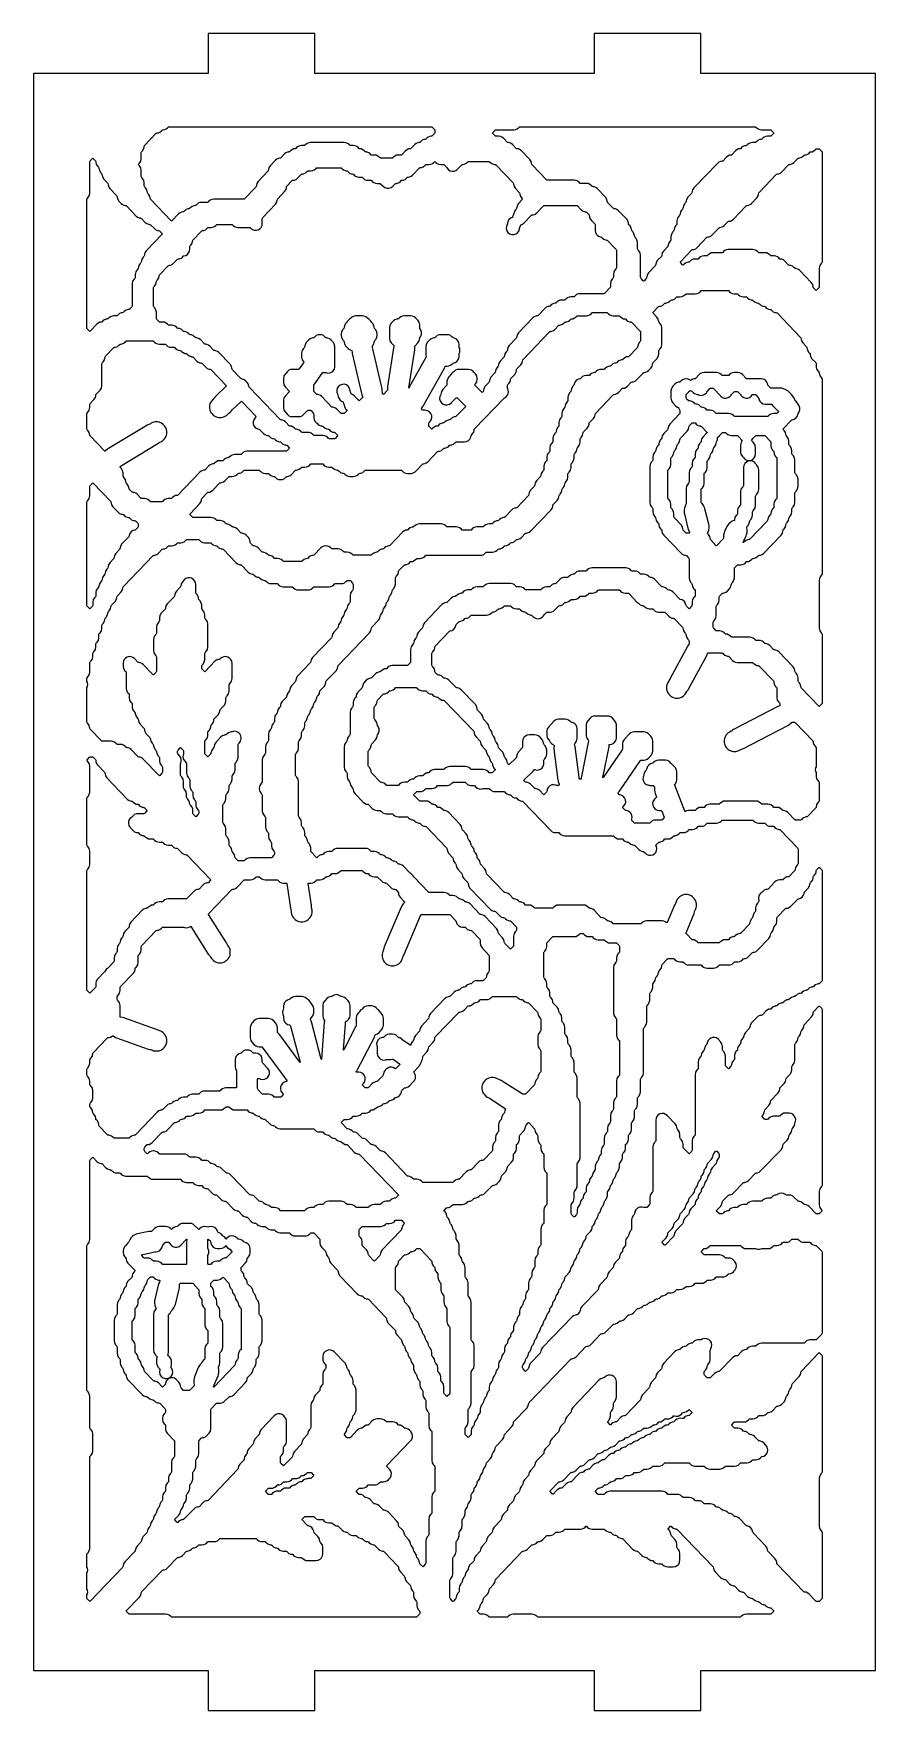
# Model space of a CAD drawing. Header units: millimetres. Extents: x 2 to 65, y 2 to 128.
import ezdxf

# ---------------------------------------------------------------- set-up
doc = ezdxf.new("R2010")
doc.units = ezdxf.units.MM
doc.layers.add('CUT', color=1, linetype='Continuous')

msp = doc.modelspace()

# ---------------------------------------------------------------- linework, layer by layer
at = {"layer": 'CUT'}
for points in [[(44.134, 2), (52.134, 2), (52.134, 5), (65.2679, 5), (65.2679, 125), (52.134, 125), (52.134, 128), (44.134, 128), (44.134, 125), (23.134, 125), (23.134, 128), (15.134, 128), (15.134, 125), (2, 125), (2, 5), (15.134, 5), (15.134, 2), (23.134, 2), (23.134, 5), (44.134, 5)], [(9.9545, 118.2502), (10.0578, 118.4099), (10.0939, 118.5966), (10.0939, 119.0577), (10.1025, 119.1022), (10.1272, 119.1403), (10.182, 119.1974), (10.2852, 119.357), (10.3099, 119.4847), (10.3122, 119.4842), (10.33, 119.5758), (10.3546, 119.6139), (11.2078, 120.5022), (11.233, 120.5221), (11.298, 120.5309), (11.2977, 120.5335), (11.3782, 120.5443), (11.5013, 120.5968), (11.6061, 120.6801), (11.6627, 120.739), (11.6878, 120.7589), (11.7529, 120.7677), (11.7526, 120.7703), (11.8331, 120.7811), (11.9562, 120.8336), (12.061, 120.9168), (12.1176, 120.9758), (12.1427, 120.9957), (12.1745, 121), (31.8946, 121), (31.9263, 120.9957), (31.9515, 120.9758), (32.1224, 120.7978), (32.147, 120.7597), (32.1556, 120.7152), (32.1556, 120.5744), (32.147, 120.5299), (32.1224, 120.4918), (31.9515, 120.3139), (31.9263, 120.2939), (31.8612, 120.2851), (31.8616, 120.2826), (31.7811, 120.2717), (31.658, 120.2193), (31.5532, 120.136), (31.4966, 120.0771), (31.4715, 120.0571), (31.4064, 120.0484), (31.4067, 120.0458), (31.3262, 120.0349), (31.2031, 119.9825), (31.0983, 119.8992), (31.0417, 119.8403), (31.0166, 119.8204), (30.9515, 119.8116), (30.9518, 119.809), (30.8714, 119.7982), (30.7482, 119.7457), (30.6434, 119.6624), (30.3594, 119.3667), (30.3343, 119.3468), (30.2692, 119.338), (30.2695, 119.3354), (30.189, 119.3246), (30.0659, 119.2721), (29.9611, 119.1889), (29.6771, 118.8932), (29.6519, 118.8732), (29.6202, 118.8689), (29.4119, 118.8689), (29.2793, 118.851), (29.1561, 118.7985), (29.0513, 118.7153), (28.9947, 118.6564), (28.9696, 118.6364), (28.9378, 118.6321), (28.0953, 118.6321), (28.0635, 118.6364), (28.0384, 118.6564), (27.9818, 118.7153), (27.877, 118.7985), (27.7539, 118.851), (27.6212, 118.8689), (27.413, 118.8689), (27.3812, 118.8732), (27.3561, 118.8932), (27.2995, 118.9521), (27.1947, 119.0353), (27.0716, 119.0878), (26.9911, 119.0987), (26.9914, 119.1012), (26.9263, 119.11), (26.9012, 119.13), (26.8446, 119.1889), (26.7398, 119.2721), (26.6167, 119.3246), (26.5362, 119.3354), (26.5365, 119.338), (26.4714, 119.3468), (26.4463, 119.3667), (26.3897, 119.4256), (26.2849, 119.5089), (26.1618, 119.5614), (26.0291, 119.5793), (25.8209, 119.5793), (25.7891, 119.5836), (25.764, 119.6035), (25.7074, 119.6624), (25.6026, 119.7457), (25.4795, 119.7982), (25.3468, 119.8161), (22.8162, 119.8161), (22.6835, 119.7982), (22.5604, 119.7457), (22.4556, 119.6624), (22.399, 119.6035), (22.3739, 119.5836), (22.3421, 119.5793), (22.1338, 119.5793), (22.0012, 119.5614), (21.878, 119.5089), (21.7732, 119.4256), (21.7167, 119.3667), (21.6915, 119.3468), (21.6264, 119.338), (21.6268, 119.3354), (21.5463, 119.3246), (21.4232, 119.2721), (21.3184, 119.1889), (21.2618, 119.13), (21.2367, 119.11), (21.1716, 119.1012), (21.1719, 119.0987), (21.0914, 119.0878), (20.9683, 119.0353), (20.8635, 118.9521), (20.5795, 118.6564), (20.5543, 118.6364), (20.4892, 118.6276), (20.4896, 118.6251), (20.4091, 118.6142), (20.286, 118.5618), (20.1812, 118.4785), (19.7858, 118.0669), (19.6826, 117.9072), (19.6578, 117.7796), (19.6555, 117.7801), (19.6378, 117.6885), (19.6132, 117.6504), (18.876, 116.883), (18.7728, 116.7233), (18.7481, 116.5957), (18.7458, 116.5961), (18.728, 116.5045), (18.7034, 116.4665), (17.8502, 115.5782), (17.8251, 115.5582), (17.7933, 115.5539), (15.5381, 115.5539), (15.4054, 115.536), (15.2823, 115.4835), (15.1775, 115.4003), (15.1209, 115.3414), (15.0958, 115.3214), (15.064, 115.3171), (14.6283, 115.3171), (14.4957, 115.2992), (14.3725, 115.2467), (14.2677, 115.1635), (14.2111, 115.1046), (14.186, 115.0846), (14.1209, 115.0758), (14.1213, 115.0733), (14.0408, 115.0624), (13.9176, 115.01), (13.8128, 114.9267), (13.7562, 114.8678), (13.7311, 114.8478), (13.666, 114.8391), (13.6664, 114.8365), (13.5859, 114.8256), (13.4628, 114.7732), (13.358, 114.6899), (13.3014, 114.631), (13.2763, 114.6111), (13.2112, 114.6023), (13.2115, 114.5997), (13.131, 114.5888), (13.0079, 114.5364), (12.9031, 114.4531), (12.3963, 113.9255), (12.3683, 113.9045), (12.3404, 113.9255), (10.8095, 115.5193), (10.7849, 115.5574), (10.7671, 115.649), (10.7648, 115.6485), (10.7401, 115.7761), (10.6368, 115.9358), (10.582, 115.9929), (10.5574, 116.031), (10.5397, 116.1226), (10.5374, 116.1221), (10.5126, 116.2497), (10.4094, 116.4094), (10.3546, 116.4665), (10.33, 116.5045), (10.3214, 116.549), (10.3214, 116.7734), (10.2852, 116.9601), (10.182, 117.1198), (10.1272, 117.1768), (10.1025, 117.2149), (10.0939, 117.2594), (10.0939, 117.7205), (10.0578, 117.9072), (9.9545, 118.0669), (9.893, 118.1309), (9.8736, 118.1586), (9.893, 118.1862)], [(36.6811, 120.739), (36.7062, 120.7589), (36.738, 120.7632), (38.0835, 120.7632), (38.2161, 120.7811), (38.3393, 120.8336), (38.4441, 120.9168), (38.5007, 120.9758), (38.5258, 120.9957), (38.5576, 121), (56.2307, 121), (56.2624, 120.9957), (56.2876, 120.9758), (56.3441, 120.9168), (56.4489, 120.8336), (56.5721, 120.7811), (56.7047, 120.7632), (57.3679, 120.7632), (57.3996, 120.7589), (57.4248, 120.739), (57.6023, 120.5541), (57.6218, 120.5264), (57.6023, 120.4988), (57.4248, 120.3139), (57.3996, 120.2939), (57.3679, 120.2896), (57.1596, 120.2896), (57.027, 120.2717), (56.9038, 120.2193), (56.799, 120.136), (56.7424, 120.0771), (56.7173, 120.0571), (56.6522, 120.0484), (56.6526, 120.0458), (56.5721, 120.0349), (56.4489, 119.9825), (56.3441, 119.8992), (56.2876, 119.8403), (56.2624, 119.8204), (56.2307, 119.8161), (56.0224, 119.8161), (55.8898, 119.7982), (55.7666, 119.7457), (55.6618, 119.6624), (55.6052, 119.6035), (55.5801, 119.5836), (55.515, 119.5748), (55.5154, 119.5722), (55.4349, 119.5614), (55.3117, 119.5089), (55.2069, 119.4256), (55.1504, 119.3667), (55.1252, 119.3468), (55.0601, 119.338), (55.0605, 119.3354), (54.98, 119.3246), (54.8569, 119.2721), (54.7521, 119.1889), (54.468, 118.8932), (54.4429, 118.8732), (54.3778, 118.8644), (54.3782, 118.8619), (54.2977, 118.851), (54.1745, 118.7985), (54.0697, 118.7153), (53.7857, 118.4196), (53.7606, 118.3996), (53.6955, 118.3908), (53.6958, 118.3883), (53.6154, 118.3774), (53.4922, 118.325), (53.3874, 118.2417), (51.6274, 116.4094), (51.5242, 116.2497), (51.4995, 116.1221), (51.4971, 116.1226), (51.4794, 116.031), (51.4548, 115.9929), (51.1725, 115.699), (51.0693, 115.5394), (51.0446, 115.4118), (51.0423, 115.4122), (51.0245, 115.3206), (50.9999, 115.2825), (50.9451, 115.2255), (50.8419, 115.0658), (50.8171, 114.9382), (50.8148, 114.9386), (50.7971, 114.847), (50.7725, 114.809), (50.7177, 114.7519), (50.6144, 114.5922), (50.5897, 114.4646), (50.5874, 114.4651), (50.5696, 114.3734), (50.545, 114.3354), (50.4902, 114.2783), (50.387, 114.1186), (50.3508, 113.932), (50.3508, 113.7076), (50.3422, 113.6631), (50.3176, 113.625), (50.2628, 113.568), (50.1595, 113.4083), (50.1348, 113.2807), (50.1325, 113.2811), (50.1148, 113.1895), (50.0901, 113.1514), (50.0353, 113.0944), (49.9321, 112.9347), (49.8959, 112.748), (49.8959, 112.5237), (49.8873, 112.4792), (49.8627, 112.4411), (49.8079, 112.384), (49.7047, 112.2243), (49.6799, 112.0967), (49.6776, 112.0972), (49.6599, 112.0056), (49.6353, 111.9675), (49.353, 111.6737), (49.2498, 111.514), (49.2251, 111.3864), (49.2227, 111.3868), (49.205, 111.2952), (49.1804, 111.2572), (48.8981, 110.9633), (48.7949, 110.8036), (48.7702, 110.676), (48.7679, 110.6765), (48.7501, 110.5849), (48.7255, 110.5468), (48.2158, 110.0162), (48.1126, 109.8565), (48.0879, 109.7289), (48.0855, 109.7293), (48.0678, 109.6377), (48.0432, 109.5996), (47.8769, 109.4266), (47.849, 109.4056), (47.821, 109.4266), (47.6548, 109.5996), (47.6302, 109.6377), (47.6215, 109.6822), (47.6215, 111.3273), (47.5854, 111.514), (47.4821, 111.6737), (47.4273, 111.7307), (47.4027, 111.7688), (47.3941, 111.8133), (47.3941, 112.2745), (47.3579, 112.4611), (47.2547, 112.6208), (47.1999, 112.6779), (47.1753, 112.7159), (47.1575, 112.8075), (47.1552, 112.8071), (47.1305, 112.9347), (47.0273, 113.0944), (46.9725, 113.1514), (46.9478, 113.1895), (46.9301, 113.2811), (46.9278, 113.2807), (46.9031, 113.4083), (46.7998, 113.568), (46.745, 113.625), (46.7204, 113.6631), (46.7027, 113.7547), (46.7003, 113.7542), (46.6756, 113.8819), (46.5724, 114.0415), (45.9496, 114.6899), (45.8448, 114.7732), (45.7216, 114.8256), (45.6412, 114.8365), (45.6415, 114.8391), (45.5764, 114.8478), (45.5513, 114.8678), (45.1529, 115.2825), (45.1283, 115.3206), (45.1106, 115.4122), (45.1083, 115.4118), (45.0835, 115.5394), (44.9803, 115.699), (44.3575, 116.3474), (44.2527, 116.4307), (44.1296, 116.4831), (44.0491, 116.494), (44.0494, 116.4966), (43.9843, 116.5054), (43.9592, 116.5253), (43.9026, 116.5842), (43.7978, 116.6675), (43.6747, 116.7199), (43.542, 116.7378), (43.1064, 116.7378), (43.0746, 116.7421), (43.0495, 116.7621), (42.9929, 116.821), (42.8881, 116.9042), (42.7649, 116.9567), (42.6323, 116.9746), (40.6045, 116.9746), (40.5727, 116.9789), (40.5476, 116.9989), (39.4669, 118.124), (39.4423, 118.162), (39.4246, 118.2536), (39.4223, 118.2532), (39.3975, 118.3808), (39.2943, 118.5405), (38.6715, 119.1889), (38.5667, 119.2721), (38.4436, 119.3246), (38.3631, 119.3354), (38.3634, 119.338), (38.2983, 119.3468), (38.2732, 119.3667), (37.9892, 119.6624), (37.8844, 119.7457), (37.7612, 119.7982), (37.6808, 119.809), (37.6811, 119.8116), (37.616, 119.8204), (37.5909, 119.8403), (37.3069, 120.136), (37.2021, 120.2193), (37.0789, 120.2717), (36.9463, 120.2896), (36.738, 120.2896), (36.7062, 120.2939), (36.6811, 120.3139), (36.5035, 120.4988), (36.4841, 120.5264), (36.5035, 120.5541)], [(6.2274, 115.9919), (6.2274, 118.3474), (6.2361, 118.3919), (6.2607, 118.4299), (6.4269, 118.603), (6.4549, 118.624), (6.4828, 118.603), (6.6491, 118.4299), (6.6737, 118.3919), (6.6914, 118.3003), (6.6938, 118.3007), (6.7185, 118.1731), (6.8217, 118.0134), (6.8765, 117.9564), (6.9011, 117.9183), (6.9189, 117.8267), (6.9212, 117.8271), (6.9459, 117.6995), (7.0492, 117.5399), (7.104, 117.4828), (7.1286, 117.4447), (7.1463, 117.3531), (7.1486, 117.3536), (7.1734, 117.226), (7.2766, 117.0663), (7.5588, 116.7724), (7.5835, 116.7344), (7.6012, 116.6428), (7.6035, 116.6432), (7.6282, 116.5156), (7.7315, 116.3559), (8.2412, 115.8253), (8.2658, 115.7872), (8.2835, 115.6956), (8.2858, 115.6961), (8.3106, 115.5685), (8.4138, 115.4088), (8.5817, 115.234), (8.6865, 115.1507), (8.8097, 115.0983), (8.8901, 115.0874), (8.8898, 115.0848), (8.9549, 115.076), (8.98, 115.0561), (9.7189, 114.2868), (9.8237, 114.2036), (9.9469, 114.1511), (10.0273, 114.1402), (10.027, 114.1377), (10.0921, 114.1289), (10.1172, 114.1089), (10.4012, 113.8133), (10.506, 113.73), (10.6292, 113.6775), (10.7097, 113.6667), (10.7093, 113.6641), (10.7744, 113.6553), (10.7995, 113.6354), (11.0836, 113.3397), (11.1884, 113.2564), (11.3115, 113.204), (11.392, 113.1931), (11.3916, 113.1905), (11.4567, 113.1818), (11.4818, 113.1618), (11.6594, 112.9769), (11.6789, 112.9493), (11.6594, 112.9216), (10.4608, 111.6737), (10.3575, 111.514), (10.3328, 111.3864), (10.3305, 111.3868), (10.3127, 111.2952), (10.2881, 111.2572), (10.2333, 111.2001), (10.1301, 111.0404), (10.1054, 110.9128), (10.103, 110.9133), (10.0853, 110.8217), (10.0607, 110.7836), (10.0059, 110.7265), (9.9026, 110.5668), (9.8779, 110.4392), (9.8756, 110.4397), (9.8579, 110.3481), (9.8332, 110.31), (9.7784, 110.253), (9.6752, 110.0933), (9.639, 109.9066), (9.639, 109.6822), (9.6304, 109.6377), (9.6058, 109.5996), (9.551, 109.5426), (9.4478, 109.3829), (9.4116, 109.1962), (9.4116, 107.5511), (9.403, 107.5066), (9.3784, 107.4686), (9.2074, 107.2906), (9.1823, 107.2707), (9.1172, 107.2619), (9.1176, 107.2593), (9.0371, 107.2485), (8.914, 107.196), (8.8092, 107.1127), (8.7526, 107.0538), (8.7275, 107.0339), (8.6624, 107.0251), (8.6627, 107.0226), (8.5822, 107.0117), (8.4591, 106.9592), (8.3543, 106.876), (8.2977, 106.8171), (8.2726, 106.7971), (8.2408, 106.7928), (8.0325, 106.7928), (7.8999, 106.7749), (7.7768, 106.7224), (7.672, 106.6392), (7.6154, 106.5803), (7.5903, 106.5603), (7.5252, 106.5515), (7.5255, 106.549), (7.445, 106.5381), (7.3219, 106.4856), (7.2171, 106.4024), (7.1605, 106.3435), (7.1354, 106.3235), (7.0703, 106.3147), (7.0706, 106.3122), (6.9901, 106.3013), (6.867, 106.2489), (6.7622, 106.1656), (6.2554, 105.638), (6.2274, 105.617), (6.1995, 105.638), (6.0332, 105.8111), (6.0086, 105.8491), (6, 105.8936), (6, 115.5059), (6.0086, 115.5504), (6.0332, 115.5885), (6.088, 115.6456), (6.1913, 115.8053)], [(51.4647, 111.7411), (51.4899, 111.761), (51.5549, 111.7698), (51.5546, 111.7724), (51.6351, 111.7832), (51.7582, 111.8357), (51.863, 111.919), (52.6019, 112.6882), (52.6271, 112.7082), (52.6922, 112.717), (52.6918, 112.7195), (52.7723, 112.7304), (52.8954, 112.7829), (53.0002, 112.8661), (53.5117, 113.3986), (53.5368, 113.4185), (53.6019, 113.4273), (53.6016, 113.4299), (53.682, 113.4407), (53.8052, 113.4932), (53.91, 113.5765), (54.194, 113.8722), (54.2191, 113.8921), (54.2842, 113.9009), (54.2839, 113.9035), (54.3644, 113.9143), (54.4875, 113.9668), (54.5923, 114.05), (55.5587, 115.0561), (55.5838, 115.076), (55.6489, 115.0848), (55.6485, 115.0874), (55.729, 115.0983), (55.8521, 115.1507), (55.957, 115.234), (56.3523, 115.6456), (56.4555, 115.8053), (56.4803, 115.9329), (56.4826, 115.9324), (56.5003, 116.024), (56.5249, 116.0621), (57.8331, 117.424), (57.8582, 117.4439), (57.9233, 117.4527), (57.9229, 117.4552), (58.0034, 117.4661), (58.1265, 117.5186), (58.2314, 117.6018), (58.7428, 118.1343), (58.7679, 118.1543), (58.833, 118.1631), (58.8327, 118.1656), (58.9132, 118.1765), (59.0363, 118.2289), (59.1411, 118.3122), (59.4251, 118.6079), (59.4503, 118.6278), (59.5154, 118.6366), (59.515, 118.6392), (59.5955, 118.6501), (59.7186, 118.7025), (59.8234, 118.7858), (59.88, 118.8447), (59.9051, 118.8646), (59.9702, 118.8734), (59.9699, 118.876), (60.0504, 118.8868), (60.1735, 118.9393), (60.2783, 119.0226), (60.3349, 119.0815), (60.36, 119.1014), (60.4251, 119.1102), (60.4248, 119.1128), (60.5052, 119.1236), (60.6284, 119.1761), (60.7332, 119.2593), (60.7898, 119.3183), (60.8149, 119.3382), (60.8467, 119.3425), (61.0069, 119.3425), (61.0387, 119.3382), (61.0638, 119.3183), (61.2347, 119.1403), (61.2593, 119.1022), (61.2679, 119.0577), (61.2679, 110.8662), (61.2593, 110.8217), (61.2347, 110.7836), (61.1799, 110.7265), (61.0767, 110.5668), (61.0405, 110.3802), (61.0405, 108.9719), (61.0319, 108.9274), (61.0073, 108.8893), (60.841, 108.7162), (60.8131, 108.6952), (60.7851, 108.7162), (60.6189, 108.8893), (60.5942, 108.9274), (60.5765, 109.019), (60.5742, 109.0185), (60.5495, 109.1461), (60.4462, 109.3058), (59.596, 110.191), (59.4912, 110.2742), (59.368, 110.3267), (59.2876, 110.3376), (59.2879, 110.3401), (59.2228, 110.3489), (59.1977, 110.3689), (59.1411, 110.4278), (59.0363, 110.511), (58.9132, 110.5635), (58.8327, 110.5743), (58.833, 110.5769), (58.7679, 110.5857), (58.7428, 110.6056), (58.4588, 110.9013), (58.354, 110.9846), (58.2308, 111.0371), (58.1504, 111.0479), (58.1507, 111.0505), (58.0856, 111.0593), (58.0605, 111.0792), (58.0039, 111.1381), (57.8991, 111.2214), (57.776, 111.2738), (57.6433, 111.2918), (57.4351, 111.2918), (57.4033, 111.296), (57.3782, 111.316), (57.3216, 111.3749), (57.2168, 111.4582), (57.0936, 111.5106), (56.961, 111.5285), (56.5253, 111.5285), (56.4935, 111.5328), (56.4684, 111.5528), (56.4118, 111.6117), (56.307, 111.6949), (56.1839, 111.7474), (56.0512, 111.7653), (54.2029, 111.7653), (54.0702, 111.7474), (53.9471, 111.6949), (53.8423, 111.6117), (53.7857, 111.5528), (53.7606, 111.5328), (53.7288, 111.5285), (53.0657, 111.5285), (52.933, 111.5106), (52.8099, 111.4582), (52.7051, 111.3749), (52.6485, 111.316), (52.6234, 111.296), (52.5916, 111.2918), (52.3834, 111.2918), (52.2507, 111.2738), (52.1276, 111.2214), (52.0228, 111.1381), (51.9662, 111.0792), (51.9411, 111.0593), (51.9093, 111.055), (51.7011, 111.055), (51.5684, 111.0371), (51.4453, 110.9846), (51.3405, 110.9013), (51.2839, 110.8424), (51.2588, 110.8225), (51.1937, 110.8137), (51.194, 110.8111), (51.1135, 110.8003), (50.9904, 110.7478), (50.8856, 110.6645), (50.8337, 110.6105), (50.8057, 110.5895), (50.7777, 110.6105), (50.6048, 110.7905), (50.5854, 110.8182), (50.6048, 110.8458)], [(11.2397, 109.394), (11.2644, 109.4321), (11.3192, 109.4891), (11.4224, 109.6488), (11.4471, 109.7764), (11.4494, 109.776), (11.4672, 109.8676), (11.4918, 109.9056), (12.1176, 110.5572), (12.1427, 110.5771), (12.2078, 110.5859), (12.2075, 110.5884), (12.2879, 110.5993), (12.4111, 110.6518), (12.5159, 110.735), (12.7999, 111.0307), (12.825, 111.0507), (12.8901, 111.0595), (12.8898, 111.062), (12.9703, 111.0729), (13.0934, 111.1253), (13.1982, 111.2086), (13.2548, 111.2675), (13.2799, 111.2875), (13.2999, 111.2902), (13.4376, 111.3294), (13.5585, 111.4061), (13.6527, 111.5139), (13.7125, 111.644), (13.733, 111.7857), (13.733, 111.9541), (13.7416, 111.9986), (13.7662, 112.0367), (13.821, 112.0938), (13.9242, 112.2535), (13.949, 112.3811), (13.9513, 112.3806), (13.969, 112.4722), (13.9936, 112.5103), (14.6194, 113.1618), (14.6446, 113.1818), (14.7097, 113.1905), (14.7093, 113.1931), (14.7898, 113.204), (14.9129, 113.2564), (15.0177, 113.3397), (15.0743, 113.3986), (15.0994, 113.4185), (15.1312, 113.4228), (15.3395, 113.4228), (15.4721, 113.4407), (15.5952, 113.4932), (15.7001, 113.5765), (15.7566, 113.6354), (15.7818, 113.6553), (15.8135, 113.6596), (16.8835, 113.6596), (16.9153, 113.6553), (16.9404, 113.6354), (16.997, 113.5765), (17.1018, 113.4932), (17.2249, 113.4407), (17.3576, 113.4228), (18.2482, 113.4228), (18.2799, 113.4185), (18.3051, 113.3986), (18.3309, 113.3717), (18.4481, 113.2813), (18.5866, 113.2292), (18.7343, 113.2198), (18.8782, 113.2542), (19.0058, 113.3291), (19.1059, 113.4381), (19.1696, 113.5717), (19.1915, 113.718), (19.1915, 114.0852), (19.2001, 114.1297), (19.2248, 114.1678), (20.1893, 115.172), (20.2926, 115.3317), (20.3173, 115.4593), (20.3196, 115.4588), (20.3373, 115.5504), (20.362, 115.5885), (20.8716, 116.1191), (20.9749, 116.2788), (20.9996, 116.4064), (21.0019, 116.406), (21.0197, 116.4976), (21.0443, 116.5357), (21.4426, 116.9504), (21.4678, 116.9703), (21.5329, 116.9791), (21.5325, 116.9817), (21.613, 116.9925), (21.7361, 117.045), (21.8409, 117.1283), (22.125, 117.424), (22.1501, 117.4439), (22.2152, 117.4527), (22.2148, 117.4552), (22.2953, 117.4661), (22.4184, 117.5186), (22.5233, 117.6018), (22.5798, 117.6607), (22.605, 117.6807), (22.6367, 117.685), (22.845, 117.685), (22.9776, 117.7029), (23.1008, 117.7554), (23.2056, 117.8386), (23.2622, 117.8975), (23.2873, 117.9175), (23.3191, 117.9218), (25.0714, 117.9218), (25.1031, 117.9175), (25.1283, 117.8975), (25.1848, 117.8386), (25.2896, 117.7554), (25.4128, 117.7029), (25.4933, 117.692), (25.4929, 117.6895), (25.558, 117.6807), (25.5831, 117.6607), (25.6397, 117.6018), (25.7445, 117.5186), (25.8677, 117.4661), (25.9481, 117.4552), (25.9478, 117.4527), (26.0129, 117.4439), (26.038, 117.424), (26.0946, 117.3651), (26.1994, 117.2818), (26.3226, 117.2293), (26.4552, 117.2114), (26.6634, 117.2114), (26.6952, 117.2071), (26.7203, 117.1872), (26.7769, 117.1283), (26.8817, 117.045), (27.0049, 116.9925), (27.1375, 116.9746), (27.3458, 116.9746), (27.3775, 116.9703), (27.4027, 116.9504), (27.4592, 116.8915), (27.5641, 116.8082), (27.6872, 116.7558), (27.8198, 116.7378), (28.0281, 116.7378), (28.0599, 116.7336), (28.085, 116.7136), (28.2697, 116.5213), (28.3979, 116.4249), (28.5501, 116.3741), (28.7105, 116.3741), (28.8627, 116.4249), (28.9909, 116.5213), (29.1756, 116.7136), (29.2007, 116.7336), (29.2658, 116.7423), (29.2655, 116.7449), (29.346, 116.7558), (29.4691, 116.8082), (29.5739, 116.8915), (29.6305, 116.9504), (29.6556, 116.9703), (29.7207, 116.9791), (29.7204, 116.9817), (29.8008, 116.9925), (29.924, 117.045), (30.0288, 117.1283), (30.0854, 117.1872), (30.1105, 117.2071), (30.1756, 117.2159), (30.1752, 117.2185), (30.2557, 117.2293), (30.3789, 117.2818), (30.4837, 117.3651), (30.9951, 117.8975), (31.0202, 117.9175), (31.0853, 117.9263), (31.085, 117.9288), (31.1655, 117.9397), (31.2886, 117.9922), (31.3934, 118.0754), (31.45, 118.1343), (31.4751, 118.1543), (31.5069, 118.1586), (31.7151, 118.1586), (31.8478, 118.1765), (31.9709, 118.2289), (32.0757, 118.3122), (32.1277, 118.3662), (32.1556, 118.3872), (32.1836, 118.3662), (32.2355, 118.3122), (32.3403, 118.2289), (32.4634, 118.1765), (32.5961, 118.1586), (32.8043, 118.1586), (32.8361, 118.1543), (32.8612, 118.1343), (33.0321, 117.9564), (33.082, 117.8793), (33.1811, 117.7672), (33.3089, 117.6895), (33.4541, 117.6531), (33.6035, 117.6613), (33.7438, 117.7133), (33.8624, 117.8044), (34.1793, 118.1343), (34.2044, 118.1543), (34.2695, 118.1631), (34.2692, 118.1656), (34.3496, 118.1765), (34.4728, 118.2289), (34.5776, 118.3122), (34.6342, 118.3711), (34.6593, 118.3911), (34.6911, 118.3953), (36.2159, 118.3953), (36.2477, 118.3911), (36.2728, 118.3711), (36.3294, 118.3122), (36.4342, 118.2289), (36.5574, 118.1765), (36.6378, 118.1656), (36.6375, 118.1631), (36.7026, 118.1543), (36.7277, 118.1343), (38.0358, 116.7724), (38.0604, 116.7344), (38.0782, 116.6428), (38.0805, 116.6432), (38.1052, 116.5156), (38.2085, 116.3559), (38.4907, 116.0621), (38.5153, 116.024), (38.5331, 115.9324), (38.5354, 115.9329), (38.5601, 115.8053), (38.6633, 115.6456), (38.7248, 115.5816), (38.7442, 115.5539), (38.7248, 115.5263), (38.4359, 115.2255), (38.3327, 115.0658), (38.3079, 114.9382), (38.3056, 114.9386), (38.2879, 114.847), (38.2633, 114.809), (38.2085, 114.7519), (38.1052, 114.5922), (38.0805, 114.4646), (38.0782, 114.4651), (38.0604, 114.3734), (38.055, 114.365), (37.9899, 114.2153), (37.9866, 114.1752), (37.8883, 114.1433), (37.7576, 114.0457), (37.7536, 114.0415), (37.6503, 113.8819), (37.6142, 113.6952), (37.6142, 113.6932), (37.6171, 113.6752), (37.6041, 113.6608), (37.6001, 113.6546), (37.535, 113.505), (37.5216, 113.3424), (37.5613, 113.1841), (37.6498, 113.047), (37.7778, 112.9457), (37.9315, 112.891), (38.0946, 112.8888), (38.2498, 112.9391), (38.3806, 113.0368), (38.3845, 113.0409), (38.4878, 113.2006), (38.5239, 113.3873), (38.5239, 113.3893), (38.521, 113.4073), (38.5341, 113.4217), (38.538, 113.4278), (38.6031, 113.5775), (38.6064, 113.6176), (38.7047, 113.6495), (38.8354, 113.7471), (39.4104, 114.3457), (39.4355, 114.3657), (39.5006, 114.3745), (39.5003, 114.377), (39.5808, 114.3879), (39.7039, 114.4404), (39.8087, 114.5236), (40.3202, 115.0561), (40.3453, 115.076), (40.3771, 115.0803), (42.8117, 115.0803), (42.8435, 115.076), (42.8686, 115.0561), (43.1526, 114.7604), (43.2574, 114.6771), (43.3806, 114.6247), (43.461, 114.6138), (43.4607, 114.6113), (43.5258, 114.6025), (43.5509, 114.5825), (43.7218, 114.4046), (43.7464, 114.3665), (43.7642, 114.2749), (43.7665, 114.2754), (43.7912, 114.1477), (43.8945, 113.9881), (44.1767, 113.6942), (44.2013, 113.6562), (44.2099, 113.6116), (44.2099, 113.2064), (44.2304, 113.0647), (44.2902, 112.9346), (44.3845, 112.8268), (44.5053, 112.7502), (44.643, 112.7109), (44.663, 112.7082), (44.6881, 112.6882), (44.7447, 112.6293), (44.8495, 112.5461), (44.9726, 112.4936), (45.0531, 112.4827), (45.0528, 112.4802), (45.1179, 112.4714), (45.143, 112.4514), (45.7688, 111.7999), (45.7934, 111.7619), (45.802, 111.7174), (45.802, 110.3926), (45.7934, 110.3481), (45.7688, 110.31), (45.714, 110.253), (45.6107, 110.0933), (45.5746, 109.9066), (45.5746, 109.6822), (45.566, 109.6377), (45.5413, 109.5996), (45.4865, 109.5426), (45.3833, 109.3829), (45.3471, 109.1962), (45.3471, 108.9719), (45.3385, 108.9274), (45.3139, 108.8893), (44.9155, 108.4746), (44.8904, 108.4546), (44.8586, 108.4503), (43.0583, 108.4503), (42.9257, 108.4324), (42.8025, 108.3799), (42.6977, 108.2967), (42.6411, 108.2378), (42.616, 108.2178), (42.5842, 108.2135), (42.376, 108.2135), (42.2434, 108.1956), (42.1202, 108.1431), (42.0154, 108.0599), (41.9588, 108.001), (41.9337, 107.981), (41.9019, 107.9767), (41.6937, 107.9767), (41.561, 107.9588), (41.4379, 107.9064), (41.3331, 107.8231), (41.2765, 107.7642), (41.2514, 107.7443), (41.1863, 107.7355), (41.1866, 107.7329), (41.1062, 107.722), (40.983, 107.6696), (40.8782, 107.5863), (40.8216, 107.5274), (40.7965, 107.5075), (40.7314, 107.4987), (40.7318, 107.4961), (40.6513, 107.4853), (40.5281, 107.4328), (40.4233, 107.3495), (39.9119, 106.8171), (39.8867, 106.7971), (39.8217, 106.7883), (39.822, 106.7858), (39.7415, 106.7749), (39.6184, 106.7224), (39.5136, 106.6392), (38.4359, 105.5172), (38.3327, 105.3575), (38.3079, 105.2299), (38.3056, 105.2304), (38.2879, 105.1388), (38.2633, 105.1007), (37.7536, 104.5701), (37.6503, 104.4104), (37.6256, 104.2828), (37.6233, 104.2832), (37.6056, 104.1916), (37.5809, 104.1536), (37.5261, 104.0965), (37.4229, 103.9368), (37.3982, 103.8092), (37.3959, 103.8097), (37.3781, 103.7181), (37.3535, 103.68), (37.0713, 103.3861), (36.968, 103.2265), (36.9433, 103.0989), (36.941, 103.0993), (36.9232, 103.0077), (36.8986, 102.9696), (36.8438, 102.9126), (36.7406, 102.7529), (36.7159, 102.6253), (36.7135, 102.6257), (36.6958, 102.5341), (36.6712, 102.4961), (36.3889, 102.2022), (36.2857, 102.0425), (36.261, 101.9149), (36.2587, 101.9154), (36.2409, 101.8238), (36.2163, 101.7857), (35.9341, 101.4919), (35.8308, 101.3322), (35.8061, 101.2046), (35.8038, 101.205), (35.786, 101.1134), (35.7614, 101.0753), (35.7414, 101.0545), (35.7139, 101.0337), (35.6857, 101.0533), (35.151, 101.567), (35.1302, 101.5944), (35.1499, 101.6226), (35.2004, 101.6752), (35.3036, 101.8348), (35.3398, 102.0215), (35.3398, 102.0926), (35.3036, 102.2793), (35.2004, 102.439), (35.1456, 102.4961), (35.1179, 102.5389), (35.0063, 102.661), (34.8611, 102.7401), (34.698, 102.7674), (33.9607, 102.7674), (33.8281, 102.7495), (33.7049, 102.6971), (33.6001, 102.6138), (33.5435, 102.5549), (33.4865, 102.5096), (33.4218, 102.4698), (33.3239, 102.3588), (33.2596, 102.2593), (33.2048, 102.2022), (33.1015, 102.0425), (33.0654, 101.8558), (33.0654, 101.6315), (33.0568, 101.587), (33.0321, 101.5489), (32.7499, 101.2551), (32.6467, 101.0954), (32.6219, 100.9678), (32.6196, 100.9682), (32.6019, 100.8766), (32.5964, 100.8682), (32.5313, 100.7185), (32.5179, 100.5559), (32.5576, 100.3976), (32.6461, 100.2605), (32.7741, 100.1593), (32.9278, 100.1046), (33.091, 100.1023), (33.2462, 100.1527), (33.3769, 100.2503), (33.7244, 100.6121), (33.7495, 100.6321), (33.7813, 100.6364), (33.7964, 100.6364), (33.8334, 100.6304), (33.8595, 100.6034), (33.8621, 100.5998), (33.9258, 100.5253), (34.4591, 100.013), (34.4798, 99.9856), (34.4602, 99.9574), (33.771, 99.2399), (33.7459, 99.2199), (33.6808, 99.2111), (33.6811, 99.2086), (33.6006, 99.1977), (33.4775, 99.1453), (33.3727, 99.062), (33.3161, 99.0031), (33.291, 98.9832), (33.2259, 98.9744), (33.2262, 98.9718), (33.1458, 98.9609), (33.0226, 98.9085), (32.9178, 98.8252), (32.8612, 98.7663), (32.8361, 98.7464), (32.771, 98.7376), (32.7714, 98.735), (32.6909, 98.7242), (32.5677, 98.6717), (32.4629, 98.5884), (32.4063, 98.5295), (32.3812, 98.5096), (32.3161, 98.5008), (32.3165, 98.4982), (32.236, 98.4874), (32.1129, 98.4349), (32.008, 98.3517), (31.9561, 98.2976), (31.9282, 98.2766), (31.9002, 98.2976), (31.734, 98.4707), (31.7094, 98.5088), (31.7007, 98.5533), (31.7007, 98.6941), (31.7094, 98.7386), (31.734, 98.7767), (31.7975, 98.8429), (31.8911, 98.9801), (31.9345, 99.1404), (31.9231, 99.3061), (31.858, 99.4589), (31.7464, 99.5819), (31.6007, 99.6616), (31.4369, 99.6892), (31.2795, 99.6892), (31.2477, 99.6935), (31.2226, 99.7135), (31.1436, 99.7957), (31.1246, 99.8224), (31.1419, 99.8502), (31.2802, 100.0134), (31.3359, 100.094), (32.8762, 102.868), (32.9152, 102.9579), (32.918, 102.9667), (32.9341, 102.9986), (32.9695, 103.0042), (33.0798, 103.0042), (33.2124, 103.0221), (33.3356, 103.0746), (33.4404, 103.1579), (33.497, 103.2168), (33.5221, 103.2367), (33.5421, 103.2394), (33.6797, 103.2787), (33.8006, 103.3554), (33.8948, 103.4632), (33.9546, 103.5932), (33.9751, 103.7349), (33.9751, 103.9034), (33.988, 103.9699), (34.0232, 104.0466), (34.0437, 104.1882), (34.0232, 104.3297), (33.988, 104.4064), (33.9751, 104.4729), (33.9751, 104.6414), (33.9546, 104.7831), (33.8948, 104.9132), (33.8006, 105.0209), (33.6797, 105.0976), (33.5421, 105.1369), (33.5221, 105.1396), (33.497, 105.1595), (33.4404, 105.2185), (33.3356, 105.3017), (33.2124, 105.3542), (33.0798, 105.3721), (32.5961, 105.3721), (32.4634, 105.3542), (32.3403, 105.3017), (32.2355, 105.2185), (32.1789, 105.1595), (32.1538, 105.1396), (32.0887, 105.1308), (32.089, 105.1283), (32.0086, 105.1174), (31.8854, 105.0649), (31.7806, 104.9817), (31.6127, 104.8069), (31.5095, 104.6472), (31.4733, 104.4605), (31.4733, 103.8284), (31.4939, 103.6865), (31.4812, 103.6514), (30.2127, 101.367), (30.1998, 101.3505), (30.1998, 101.3714), (30.6458, 104.2459), (30.6512, 104.3437), (30.6457, 104.4753), (30.6486, 104.5073), (30.6676, 104.5333), (30.879, 104.7534), (30.9823, 104.9131), (31.007, 105.0407), (31.0093, 105.0402), (31.027, 105.1318), (31.0777, 105.2102), (31.0747, 105.2122), (31.1145, 105.2689), (31.1604, 105.4143), (31.1604, 105.5667), (31.1145, 105.7121), (31.0747, 105.7688), (31.0777, 105.7708), (31.027, 105.8491), (31.0184, 105.8936), (31.0184, 106.118), (30.9823, 106.3047), (30.879, 106.4644), (30.7111, 106.6392), (30.6063, 106.7224), (30.4832, 106.7749), (30.3505, 106.7928), (29.8668, 106.7928), (29.7342, 106.7749), (29.611, 106.7224), (29.5062, 106.6392), (29.4496, 106.5803), (29.4245, 106.5603), (29.3594, 106.5515), (29.3598, 106.549), (29.2793, 106.5381), (29.1561, 106.4856), (29.0513, 106.4024), (28.8834, 106.2276), (28.7802, 106.0679), (28.744, 105.8812), (28.744, 105.0998), (28.7802, 104.9131), (28.8834, 104.7534), (29.0525, 104.5773), (29.0719, 104.5505), (29.07, 104.5398), (28.5982, 101.4841), (28.5928, 101.3866), (28.5994, 101.2313), (28.5964, 101.1993), (28.5774, 101.1733), (28.3171, 100.9023), (28.2891, 100.8812), (28.2612, 100.9023), (28.2449, 100.9192), (28.2209, 100.9558), (28.2116, 100.9987), (28.2058, 101.2053), (28.1934, 101.3026), (27.5063, 104.3105), (27.4753, 104.4035), (27.4534, 104.4523), (27.4442, 104.4852), (27.464, 104.513), (27.4674, 104.5166), (27.5707, 104.6763), (27.5954, 104.8039), (27.5977, 104.8034), (27.6154, 104.8951), (27.64, 104.9331), (27.6948, 104.9902), (27.7981, 105.1499), (27.8343, 105.3365), (27.8343, 105.4076), (27.7981, 105.5943), (27.6948, 105.754), (27.64, 105.8111), (27.6154, 105.8491), (27.5977, 105.9407), (27.5954, 105.9403), (27.5707, 106.0679), (27.4674, 106.2276), (27.4126, 106.2846), (27.3483, 106.3841), (27.2504, 106.4952), (27.1857, 106.5349), (27.1286, 106.5803), (27.0721, 106.6392), (26.9673, 106.7224), (26.8441, 106.7749), (26.7115, 106.7928), (26.2278, 106.7928), (26.0951, 106.7749), (25.972, 106.7224), (25.8672, 106.6392), (25.8106, 106.5803), (25.7535, 106.5349), (25.6888, 106.4952), (25.591, 106.3841), (25.5266, 106.2846), (25.4718, 106.2276), (25.3686, 106.0679), (25.3439, 105.9403), (25.3415, 105.9407), (25.3238, 105.8491), (25.2992, 105.8111), (25.2444, 105.754), (25.1411, 105.5943), (25.105, 105.4076), (25.105, 105.3365), (25.1411, 105.1499), (25.2444, 104.9902), (25.2992, 104.9331), (25.3238, 104.8951), (25.3415, 104.8034), (25.3439, 104.8039), (25.3686, 104.6763), (25.4718, 104.5166), (25.652, 104.329), (25.7818, 104.2318), (25.9211, 104.1861), (25.925, 104.1842), (25.9314, 104.1495), (25.9342, 104.0515), (25.9465, 103.9542), (26.6336, 100.9463), (26.6647, 100.8533), (26.7261, 100.7163), (26.7352, 100.6834), (26.7155, 100.6556), (26.4976, 100.4287), (26.4696, 100.4077), (26.4416, 100.4287), (26.0988, 100.7856), (25.9681, 100.8833), (25.8697, 100.9152), (25.8664, 100.9553), (25.8014, 101.1049), (25.7974, 101.1111), (25.7844, 101.1255), (25.7873, 101.1435), (25.7873, 101.1455), (25.7511, 101.3322), (25.6479, 101.4919), (25.6439, 101.496), (25.5132, 101.5936), (25.358, 101.644), (25.1948, 101.6417), (25.0411, 101.587), (24.9132, 101.4858), (24.8247, 101.3487), (24.785, 101.1904), (24.7984, 101.0278), (24.8634, 100.8781), (24.8674, 100.872), (24.8804, 100.8576), (24.8775, 100.8396), (24.8775, 100.8376), (24.9137, 100.6509), (25.0169, 100.4912), (25.0209, 100.4871), (25.1516, 100.3894), (25.25, 100.3575), (25.2533, 100.3174), (25.3183, 100.1678), (25.3238, 100.1593), (25.3415, 100.0677), (25.3439, 100.0682), (25.3686, 99.9406), (25.4718, 99.7809), (25.5333, 99.7169), (25.5527, 99.6892), (25.5333, 99.6616), (25.3557, 99.4767), (25.3306, 99.4567), (25.2988, 99.4524), (25.1386, 99.4524), (25.1068, 99.4567), (25.0817, 99.4767), (24.7977, 99.7724), (24.6929, 99.8556), (24.5697, 99.9081), (24.4892, 99.919), (24.4896, 99.9215), (24.4245, 99.9303), (24.3994, 99.9502), (23.6605, 100.7195), (23.5556, 100.8028), (23.4325, 100.8552), (23.352, 100.8661), (23.3524, 100.8687), (23.2873, 100.8774), (23.2622, 100.8974), (23.0912, 101.0753), (23.0666, 101.1134), (23.058, 101.1579), (23.058, 101.5384), (23.0623, 101.5706), (23.0627, 101.5716), (23.0709, 101.5826), (23.7022, 102.4977), (23.7281, 102.5246), (23.7652, 102.5307), (23.9342, 102.5307), (23.9809, 102.5243), (24.1061, 102.4926), (24.2598, 102.502), (24.4034, 102.5578), (24.5232, 102.6546), (24.6078, 102.7833), (24.6493, 102.9316), (24.6466, 103.0042), (24.6501, 103.0042), (24.6501, 104.4605), (24.6139, 104.6472), (24.5107, 104.8069), (24.3428, 104.9817), (24.238, 105.0649), (24.1148, 105.1174), (24.0344, 105.1283), (24.0347, 105.1308), (23.9696, 105.1396), (23.9445, 105.1595), (23.8879, 105.2185), (23.7831, 105.3017), (23.6599, 105.3542), (23.5273, 105.3721), (23.4985, 105.3721), (23.3658, 105.3542), (23.2427, 105.3017), (23.1379, 105.2185), (23.0813, 105.1595), (23.0562, 105.1396), (22.9911, 105.1308), (22.9914, 105.1283), (22.9109, 105.1174), (22.7878, 105.0649), (22.683, 104.9817), (22.5151, 104.8069), (22.4118, 104.6472), (22.3871, 104.5196), (22.3848, 104.52), (22.3671, 104.4284), (22.3425, 104.3903), (22.2877, 104.3333), (22.1844, 104.1736), (22.1482, 103.9869), (22.1482, 103.679), (22.1844, 103.4924), (22.2623, 103.3719), (22.261, 103.371), (22.3063, 103.3038), (22.2903, 103.2692), (21.9662, 102.8006), (21.9401, 102.7735), (21.903, 102.7674), (21.4515, 102.7674), (21.3189, 102.7495), (21.1957, 102.6971), (21.0909, 102.6138), (20.923, 102.439), (20.8198, 102.2793), (20.7836, 102.0926), (20.7836, 101.7847), (20.8198, 101.5981), (20.923, 101.4384), (21.2119, 101.1376), (21.2313, 101.1099), (21.2119, 101.0823), (20.923, 100.7815), (20.8198, 100.6218), (20.7836, 100.4351), (20.7836, 99.8905), (20.8198, 99.7038), (20.923, 99.5441), (21.0909, 99.3693), (21.1957, 99.286), (21.3189, 99.2336), (21.4515, 99.2156), (21.9352, 99.2156), (22.0679, 99.2336), (22.191, 99.286), (22.2958, 99.3693), (22.5798, 99.665), (22.605, 99.6849), (22.6367, 99.6892), (22.797, 99.6892), (22.8287, 99.6849), (22.8539, 99.665), (23.0248, 99.487), (23.0494, 99.449), (23.058, 99.4045), (23.058, 99.1584), (23.0803, 99.0107), (23.1453, 98.8762), (23.247, 98.7669), (23.3087, 98.7178), (23.3653, 98.6589), (23.4701, 98.5757), (23.5933, 98.5232), (23.6737, 98.5123), (23.6734, 98.5098), (23.7385, 98.501), (23.7636, 98.481), (23.8202, 98.4221), (23.925, 98.3389), (24.0481, 98.2864), (24.1286, 98.2755), (24.1283, 98.273), (24.1934, 98.2642), (24.2185, 98.2443), (24.2751, 98.1853), (24.3799, 98.1021), (24.503, 98.0496), (24.5835, 98.0388), (24.5832, 98.0362), (24.6483, 98.0274), (24.6734, 98.0075), (24.851, 97.8226), (24.8704, 97.7949), (24.851, 97.7673), (24.6734, 97.5824), (24.6483, 97.5624), (24.6165, 97.5581), (24.2288, 97.5581), (24.197, 97.5624), (24.1719, 97.5824), (24.1153, 97.6413), (24.0105, 97.7245), (23.8874, 97.777), (23.7547, 97.7949), (23.0916, 97.7949), (23.0598, 97.7992), (23.0347, 97.8192), (22.9781, 97.8781), (22.8733, 97.9613), (22.7502, 98.0138), (22.6175, 98.0317), (22.1819, 98.0317), (22.1501, 98.036), (22.125, 98.056), (22.0684, 98.1149), (21.9636, 98.1981), (21.8404, 98.2506), (21.76, 98.2615), (21.7603, 98.264), (21.6952, 98.2728), (21.6701, 98.2927), (21.6135, 98.3517), (21.5087, 98.4349), (21.3855, 98.4874), (21.3051, 98.4982), (21.3054, 98.5008), (21.2403, 98.5096), (21.2152, 98.5295), (20.9312, 98.8252), (20.8264, 98.9085), (20.7032, 98.9609), (20.6227, 98.9718), (20.6231, 98.9744), (20.558, 98.9832), (20.5329, 99.0031), (18.2279, 101.4028), (18.2073, 101.4318), (18.1959, 101.4657), (18.1911, 101.4925), (18.1201, 101.6742), (18.0591, 101.7696), (17.924, 101.9103), (17.8311, 101.9751), (17.6524, 102.0534), (17.6258, 102.0592), (17.5924, 102.0719), (17.5642, 102.0938), (16.9504, 102.7328), (16.9257, 102.7709), (16.908, 102.8625), (16.9057, 102.8621), (16.881, 102.9897), (16.7777, 103.1494), (15.9275, 104.0345), (15.8227, 104.1178), (15.6995, 104.1702), (15.6191, 104.1811), (15.6194, 104.1837), (15.5543, 104.1925), (15.5292, 104.2124), (15.2452, 104.5081), (15.1404, 104.5914), (15.0172, 104.6438), (14.9367, 104.6547), (14.9371, 104.6572), (14.872, 104.666), (14.8469, 104.686), (14.5629, 104.9817), (14.458, 105.0649), (14.3349, 105.1174), (14.2544, 105.1283), (14.2548, 105.1308), (14.1897, 105.1396), (14.1646, 105.1595), (14.108, 105.2185), (14.0032, 105.3017), (13.88, 105.3542), (13.7995, 105.365), (13.7999, 105.3676), (13.7348, 105.3764), (13.7097, 105.3963), (13.6531, 105.4552), (13.5483, 105.5385), (13.4251, 105.591), (13.3447, 105.6018), (13.345, 105.6044), (13.2799, 105.6132), (13.2548, 105.6331), (13.1982, 105.692), (13.0934, 105.7753), (12.9703, 105.8277), (12.8898, 105.8386), (12.8901, 105.8412), (12.825, 105.85), (12.7999, 105.8699), (12.7433, 105.9288), (12.6385, 106.0121), (12.5154, 106.0645), (12.3827, 106.0825), (12.1745, 106.0825), (12.1427, 106.0867), (12.1176, 106.1067), (12.061, 106.1656), (11.9562, 106.2489), (11.8331, 106.3013), (11.7004, 106.3192), (11.4922, 106.3192), (11.4604, 106.3235), (11.4353, 106.3435), (11.2644, 106.5214), (11.2397, 106.5595), (11.2311, 106.604), (11.2311, 107.0651), (11.195, 107.2518), (11.0917, 107.4115), (11.0369, 107.4686), (11.0123, 107.5066), (11.0037, 107.5511), (11.0037, 108.8759), (11.0123, 108.9204), (11.0369, 108.9585), (11.0917, 109.0155), (11.195, 109.1752), (11.2197, 109.3028), (11.222, 109.3024)], [(22.6117, 76.7175), (22.6364, 76.7555), (22.6912, 76.8126), (22.7944, 76.9723), (22.8191, 77.0999), (22.8214, 77.0994), (22.8392, 77.191), (22.8638, 77.2291), (22.9186, 77.2862), (23.0219, 77.4458), (23.0466, 77.5734), (23.0489, 77.573), (23.0666, 77.6646), (23.0912, 77.7027), (23.146, 77.7597), (23.2493, 77.9194), (23.274, 78.047), (23.2763, 78.0466), (23.2941, 78.1382), (23.3187, 78.1762), (23.3735, 78.2333), (23.4767, 78.393), (23.5014, 78.5206), (23.5038, 78.5201), (23.5215, 78.6118), (23.5461, 78.6498), (23.8284, 78.9437), (23.9316, 79.1033), (23.9563, 79.231), (23.9586, 79.2305), (23.9764, 79.3221), (24.001, 79.3602), (24.7381, 80.1276), (24.8414, 80.2873), (24.8661, 80.4149), (24.8684, 80.4144), (24.8862, 80.506), (24.9108, 80.5441), (27.24, 82.969), (27.3432, 83.1287), (27.3679, 83.2563), (27.3702, 83.2559), (27.388, 83.3475), (27.4126, 83.3856), (27.9223, 83.9162), (28.0255, 84.0759), (28.0502, 84.2035), (28.0526, 84.203), (28.0703, 84.2946), (28.0949, 84.3327), (28.1497, 84.3898), (28.253, 84.5494), (28.2777, 84.677), (28.28, 84.6766), (28.2978, 84.7682), (28.3224, 84.8063), (28.3772, 84.8633), (28.4804, 85.023), (28.5051, 85.1506), (28.5074, 85.1502), (28.5252, 85.2418), (28.5498, 85.2798), (28.6046, 85.3369), (28.7079, 85.4966), (28.7326, 85.6242), (28.7349, 85.6237), (28.7526, 85.7153), (28.7772, 85.7534), (28.8321, 85.8105), (28.9353, 85.9702), (28.96, 86.0978), (28.9623, 86.0973), (28.9801, 86.1889), (29.0047, 86.227), (29.0595, 86.284), (29.1627, 86.4437), (29.1989, 86.6304), (29.1989, 87.0916), (29.2075, 87.1361), (29.2321, 87.1741), (29.2869, 87.2312), (29.3902, 87.3909), (29.4149, 87.5185), (29.4172, 87.518), (29.435, 87.6096), (29.4596, 87.6477), (29.8579, 88.0624), (29.883, 88.0824), (29.9481, 88.0912), (29.9478, 88.0937), (30.0283, 88.1046), (30.1514, 88.1571), (30.2562, 88.2403), (30.3128, 88.2992), (30.3379, 88.3192), (30.403, 88.328), (30.4027, 88.3305), (30.4832, 88.3414), (30.6063, 88.3938), (30.7111, 88.4771), (30.7677, 88.536), (30.7928, 88.556), (30.8246, 88.5603), (31.0328, 88.5603), (31.1655, 88.5782), (31.2886, 88.6306), (31.3934, 88.7139), (31.45, 88.7728), (31.4751, 88.7927), (31.5069, 88.797), (35.5816, 88.797), (35.7143, 88.815), (35.8374, 88.8674), (35.9422, 88.9507), (35.9988, 89.0096), (36.0239, 89.0295), (36.0557, 89.0338), (36.4914, 89.0338), (36.624, 89.0517), (36.7472, 89.1042), (36.852, 89.1875), (36.9086, 89.2464), (36.9337, 89.2663), (36.9988, 89.2751), (36.9984, 89.2777), (37.0789, 89.2885), (37.2021, 89.341), (37.3069, 89.4242), (37.3635, 89.4832), (37.3886, 89.5031), (37.4537, 89.5119), (37.4533, 89.5144), (37.5338, 89.5253), (37.6569, 89.5778), (37.7617, 89.661), (37.8183, 89.7199), (37.8434, 89.7399), (37.9085, 89.7487), (37.9082, 89.7512), (37.9887, 89.7621), (38.1118, 89.8146), (38.2166, 89.8978), (38.2732, 89.9567), (38.2983, 89.9767), (38.3634, 89.9855), (38.3631, 89.988), (38.4436, 89.9989), (38.5667, 90.0514), (38.6715, 90.1346), (38.9555, 90.4303), (38.9806, 90.4503), (39.0457, 90.459), (39.0454, 90.4616), (39.1259, 90.4725), (39.249, 90.5249), (39.3538, 90.6082), (40.8864, 92.2037), (40.9896, 92.3634), (41.0143, 92.491), (41.0167, 92.4905), (41.0344, 92.5822), (41.059, 92.6202), (41.3413, 92.9141), (41.4445, 93.0737), (41.4692, 93.2014), (41.4715, 93.2009), (41.4893, 93.2925), (41.5139, 93.3306), (41.5687, 93.3876), (41.6719, 93.5473), (41.6967, 93.6749), (41.699, 93.6745), (41.7167, 93.7661), (41.7413, 93.8042), (41.7961, 93.8612), (41.8994, 94.0209), (41.9241, 94.1485), (41.9264, 94.1481), (41.9442, 94.2397), (41.9688, 94.2777), (42.0236, 94.3348), (42.1268, 94.4945), (42.163, 94.6812), (42.163, 94.9055), (42.1716, 94.95), (42.1962, 94.9881), (42.251, 95.0451), (42.3543, 95.2048), (42.3904, 95.3915), (42.3904, 95.6159), (42.399, 95.6604), (42.4237, 95.6984), (42.4785, 95.7555), (42.5817, 95.9152), (42.6179, 96.1019), (42.6179, 96.3262), (42.6265, 96.3707), (42.6511, 96.4088), (42.7059, 96.4659), (42.8091, 96.6255), (42.8339, 96.7532), (42.8362, 96.7527), (42.8539, 96.8443), (42.8785, 96.8824), (42.9333, 96.9394), (43.0366, 97.0991), (43.0727, 97.2858), (43.0727, 97.5102), (43.0814, 97.5547), (43.106, 97.5927), (43.1608, 97.6498), (43.264, 97.8095), (43.2887, 97.9371), (43.2911, 97.9366), (43.3088, 98.0282), (43.3334, 98.0663), (43.6157, 98.3602), (43.7189, 98.5198), (43.7436, 98.6474), (43.7459, 98.647), (43.7637, 98.7386), (43.7883, 98.7767), (44.0705, 99.0705), (44.1738, 99.2302), (44.1985, 99.3578), (44.2008, 99.3574), (44.2186, 99.449), (44.2432, 99.487), (45.5513, 100.8489), (45.5764, 100.8689), (45.6415, 100.8776), (45.6412, 100.8802), (45.7216, 100.8911), (45.8448, 100.9435), (45.9496, 101.0268), (46.2336, 101.3225), (46.2587, 101.3424), (46.3238, 101.3512), (46.3235, 101.3538), (46.404, 101.3646), (46.5271, 101.4171), (46.6319, 101.5004), (46.9159, 101.7961), (46.9411, 101.816), (47.0061, 101.8248), (47.0058, 101.8273), (47.0863, 101.8382), (47.2094, 101.8907), (47.3142, 101.9739), (47.8257, 102.5064), (47.8508, 102.5264), (47.9159, 102.5352), (47.9156, 102.5377), (47.996, 102.5486), (48.1192, 102.601), (48.224, 102.6843), (48.3919, 102.8591), (48.4951, 103.0188), (48.5199, 103.1464), (48.5222, 103.1459), (48.5399, 103.2375), (48.5645, 103.2756), (48.8468, 103.5695), (48.95, 103.7291), (48.9862, 103.9158), (48.9862, 104.1402), (48.9948, 104.1847), (49.0194, 104.2228), (49.0742, 104.2798), (49.1775, 104.4395), (49.2136, 104.6262), (49.2136, 105.8812), (49.1775, 106.0679), (49.0742, 106.2276), (49.0194, 106.2846), (48.9948, 106.3227), (48.9771, 106.4143), (48.9747, 106.4139), (48.95, 106.5415), (48.8468, 106.7012), (48.5579, 107.0019), (48.5384, 107.0296), (48.5579, 107.0572), (48.9629, 107.4789), (48.988, 107.4989), (49.0531, 107.5077), (49.0528, 107.5102), (49.1332, 107.5211), (49.2564, 107.5736), (49.3612, 107.6568), (49.4178, 107.7157), (49.4429, 107.7357), (49.508, 107.7445), (49.5076, 107.747), (49.5881, 107.7579), (49.7113, 107.8103), (49.8161, 107.8936), (49.8727, 107.9525), (49.8978, 107.9725), (49.9629, 107.9812), (49.9625, 107.9838), (50.043, 107.9947), (50.1661, 108.0471), (50.271, 108.1304), (50.3275, 108.1893), (50.3527, 108.2092), (50.3844, 108.2135), (50.5927, 108.2135), (50.7253, 108.2314), (50.8485, 108.2839), (50.9533, 108.3672), (51.0099, 108.4261), (51.035, 108.446), (51.0668, 108.4503), (51.7299, 108.4503), (51.8625, 108.4682), (51.9857, 108.5207), (52.0905, 108.604), (52.1471, 108.6629), (52.1722, 108.6828), (52.204, 108.6871), (54.1837, 108.6871), (54.2155, 108.6828), (54.2406, 108.6629), (54.2972, 108.604), (54.402, 108.5207), (54.5251, 108.4682), (54.6578, 108.4503), (54.866, 108.4503), (54.8978, 108.446), (54.9229, 108.4261), (54.9795, 108.3672), (55.0843, 108.2839), (55.2074, 108.2314), (55.3401, 108.2135), (55.5483, 108.2135), (55.5801, 108.2092), (55.6052, 108.1893), (55.6618, 108.1304), (55.7666, 108.0471), (55.8898, 107.9947), (55.9702, 107.9838), (55.9699, 107.9812), (56.035, 107.9725), (56.0601, 107.9525), (56.1167, 107.8936), (56.2215, 107.8103), (56.3446, 107.7579), (56.4251, 107.747), (56.4248, 107.7445), (56.4899, 107.7357), (56.515, 107.7157), (56.5716, 107.6568), (56.6764, 107.5736), (56.7995, 107.5211), (56.88, 107.5102), (56.8797, 107.5077), (56.9448, 107.4989), (56.9699, 107.4789), (57.0265, 107.42), (57.1313, 107.3368), (57.2544, 107.2843), (57.3349, 107.2734), (57.3345, 107.2709), (57.3996, 107.2621), (57.4248, 107.2421), (57.4813, 107.1832), (57.5861, 107.1), (57.7093, 107.0475), (57.7898, 107.0366), (57.7894, 107.0341), (57.8545, 107.0253), (57.8796, 107.0054), (59.6426, 105.1699), (59.6672, 105.1318), (59.685, 105.0402), (59.6873, 105.0407), (59.712, 104.9131), (59.8153, 104.7534), (60.0975, 104.4595), (60.1221, 104.4215), (60.1399, 104.3299), (60.1422, 104.3303), (60.1669, 104.2027), (60.2702, 104.043), (60.325, 103.986), (60.3496, 103.9479), (60.3673, 103.8563), (60.3696, 103.8567), (60.3943, 103.7291), (60.4976, 103.5695), (60.7798, 103.2756), (60.8044, 103.2375), (60.8131, 103.193), (60.8131, 102.9687), (60.8492, 102.782), (60.9525, 102.6223), (61.0073, 102.5653), (61.0319, 102.5272), (61.0496, 102.4356), (61.052, 102.436), (61.0767, 102.3084), (61.1799, 102.1487), (61.2347, 102.0917), (61.2593, 102.0536), (61.2679, 102.0091), (61.2679, 87.4243), (61.2593, 87.3798), (61.2347, 87.3417), (61.1799, 87.2847), (61.0767, 87.125), (61.0405, 86.9383), (61.0405, 83.3154), (61.0767, 83.1287), (61.1799, 82.969), (61.2347, 82.912), (61.2593, 82.8739), (61.2679, 82.8294), (61.2679, 77.7161), (61.2593, 77.6715), (61.2347, 77.6335), (61.0685, 77.4604), (61.0405, 77.4394), (61.0125, 77.4604), (59.7091, 78.8174), (59.6845, 78.8555), (59.6667, 78.9471), (59.6644, 78.9466), (59.6397, 79.0742), (59.5365, 79.2339), (59.4817, 79.291), (59.457, 79.3291), (59.4484, 79.3736), (59.4484, 79.5979), (59.4123, 79.7846), (59.309, 79.9443), (59.2542, 80.0013), (59.2296, 80.0394), (59.2119, 80.131), (59.2095, 80.1306), (59.1848, 80.2582), (59.0816, 80.4179), (58.0039, 81.5398), (57.8991, 81.6231), (57.776, 81.6755), (57.6955, 81.6864), (57.6958, 81.6889), (57.6307, 81.6977), (57.6056, 81.7177), (57.3216, 82.0134), (57.2168, 82.0966), (57.0936, 82.1491), (57.0132, 82.16), (57.0135, 82.1625), (56.9484, 82.1713), (56.9233, 82.1913), (56.8667, 82.2502), (56.7619, 82.3334), (56.6388, 82.3859), (56.5061, 82.4038), (56.2979, 82.4038), (56.2661, 82.4081), (56.241, 82.428), (56.1844, 82.487), (56.0796, 82.5702), (55.9564, 82.6227), (55.8238, 82.6406), (54.4784, 82.6406), (54.4466, 82.6449), (54.4215, 82.6648), (54.3649, 82.7237), (54.2601, 82.807), (54.1369, 82.8595), (54.0564, 82.8703), (54.0568, 82.8729), (53.9917, 82.8817), (53.9666, 82.9016), (53.91, 82.9605), (53.8052, 83.0438), (53.682, 83.0962), (53.5494, 83.1142), (53.3412, 83.1142), (53.3094, 83.1185), (53.2843, 83.1384), (53.1133, 83.3164), (53.0887, 83.3544), (53.0801, 83.3989), (53.0801, 83.7765), (53.0887, 83.8211), (53.1133, 83.8591), (53.1681, 83.9162), (53.2714, 84.0759), (53.3075, 84.2625), (53.3075, 84.9605), (53.3162, 85.005), (53.3408, 85.0431), (53.3956, 85.1001), (53.4988, 85.2598), (53.535, 85.4465), (53.535, 85.6708), (53.5436, 85.7153), (53.5682, 85.7534), (53.7391, 85.9314), (53.7643, 85.9513), (53.8294, 85.9601), (53.829, 85.9626), (53.9095, 85.9735), (54.0326, 86.026), (54.1374, 86.1092), (54.3053, 86.284), (54.4086, 86.4437), (54.4333, 86.5713), (54.4356, 86.5709), (54.4534, 86.6625), (54.478, 86.7006), (54.5328, 86.7576), (54.636, 86.9173), (54.6722, 87.104), (54.6722, 87.8019), (54.6808, 87.8464), (54.7054, 87.8845), (54.8763, 88.0624), (54.9015, 88.0824), (54.9332, 88.0867), (55.1415, 88.0867), (55.2741, 88.1046), (55.3973, 88.1571), (55.5021, 88.2403), (55.5587, 88.2992), (55.5838, 88.3192), (55.6489, 88.328), (55.6485, 88.3305), (55.729, 88.3414), (55.8521, 88.3938), (55.957, 88.4771), (56.0135, 88.536), (56.0387, 88.556), (56.1038, 88.5648), (56.1034, 88.5673), (56.1839, 88.5782), (56.307, 88.6306), (56.4118, 88.7139), (56.4684, 88.7728), (56.4935, 88.7927), (56.5586, 88.8015), (56.5583, 88.8041), (56.6388, 88.815), (56.7619, 88.8674), (56.8667, 88.9507), (58.1718, 90.3094), (58.2751, 90.4691), (58.2998, 90.5967), (58.3021, 90.5963), (58.3198, 90.6879), (58.3445, 90.7259), (58.3993, 90.783), (58.5025, 90.9427), (58.5272, 91.0703), (58.5295, 91.0698), (58.5473, 91.1614), (58.5719, 91.1995), (58.6267, 91.2566), (58.73, 91.4162), (58.7547, 91.5439), (58.757, 91.5434), (58.7747, 91.635), (58.7993, 91.6731), (58.8541, 91.7301), (58.9574, 91.8898), (58.9935, 92.0765), (58.9935, 92.3009), (59.0022, 92.3454), (59.0268, 92.3834), (59.0816, 92.4405), (59.1848, 92.6002), (59.221, 92.7869), (59.221, 93.4848), (59.2296, 93.5293), (59.2542, 93.5674), (59.309, 93.6244), (59.4123, 93.7841), (59.4484, 93.9708), (59.4484, 94.5155), (59.4123, 94.7021), (59.309, 94.8618), (59.2542, 94.9189), (59.2296, 94.957), (59.221, 95.0015), (59.221, 95.9362), (59.1848, 96.1229), (59.0816, 96.2826), (59.0268, 96.3396), (59.0022, 96.3777), (58.9935, 96.4222), (58.9935, 96.6465), (58.9574, 96.8332), (58.8541, 96.9929), (58.7993, 97.05), (58.7747, 97.088), (58.7661, 97.1325), (58.7661, 97.3569), (58.73, 97.5436), (58.6267, 97.7033), (58.5719, 97.7603), (58.5473, 97.7984), (58.5295, 97.89), (58.5272, 97.8896), (58.5025, 98.0172), (58.3993, 98.1768), (58.3378, 98.2408), (58.3184, 98.2685), (58.3378, 98.2961), (58.9703, 98.9546), (58.9954, 98.9746), (59.0194, 98.9778), (59.168, 99.0221), (59.2958, 99.1098), (59.3906, 99.2324), (59.4433, 99.3782), (59.457, 99.449), (59.5077, 99.5273), (59.5047, 99.5293), (59.5445, 99.586), (59.5905, 99.7314), (59.5905, 99.8838), (59.5445, 100.0292), (59.5047, 100.0859), (59.5077, 100.0879), (59.4103, 100.2386), (59.3329, 100.3314), (59.2355, 100.4029), (59.2324, 100.4046), (59.2179, 100.4415), (59.2119, 100.4706), (59.1358, 100.6502), (59.0438, 100.7853), (58.981, 100.8606), (58.748, 101.0899), (58.6717, 101.1514), (58.535, 101.2411), (58.3542, 101.3143), (58.3538, 101.3144), (58.3511, 101.3154), (58.2215, 101.3454), (58.1922, 101.3482), (58.0942, 101.3477), (58.0842, 101.3467), (57.4351, 101.3467), (57.4033, 101.351), (57.3782, 101.371), (57.2073, 101.5489), (57.1826, 101.587), (57.17, 101.6522), (57.109, 101.8125), (56.9973, 101.9428), (56.8482, 102.0276), (56.6791, 102.0571), (55.6156, 102.0571), (55.5838, 102.0614), (55.5587, 102.0813), (55.2746, 102.377), (55.1698, 102.4603), (55.0467, 102.5127), (54.914, 102.5307), (54.6578, 102.5307), (54.5251, 102.5127), (54.402, 102.4603), (54.2972, 102.377), (54.2406, 102.3181), (54.2155, 102.2982), (54.1837, 102.2939), (53.796, 102.2939), (53.7643, 102.2982), (53.7391, 102.3181), (53.6826, 102.377), (53.5777, 102.4603), (53.4546, 102.5127), (53.322, 102.5307), (52.3834, 102.5307), (52.2507, 102.5127), (52.1276, 102.4603), (52.0228, 102.377), (51.7387, 102.0813), (51.7136, 102.0614), (51.6485, 102.0526), (51.649, 102.0489), (51.5529, 102.0341), (51.4168, 101.9673), (51.3743, 101.9268), (51.3318, 101.9673), (51.1958, 102.0341), (51.0459, 102.0571), (51.0187, 102.0571), (50.8861, 102.0392), (50.7629, 101.9867), (50.6581, 101.9034), (50.632, 101.8762), (50.6035, 101.836), (50.5771, 101.8247), (50.5113, 101.8158), (50.5117, 101.8132), (50.4312, 101.8024), (50.3081, 101.7499), (50.2033, 101.6667), (50.0353, 101.4919), (49.9321, 101.3322), (49.8959, 101.1455), (49.8959, 100.6008), (49.9321, 100.4141), (50.0353, 100.2544), (50.2668, 100.0135), (50.3975, 99.9159), (50.4721, 99.8916), (50.4734, 99.8793), (50.5366, 99.7369), (50.5696, 99.6857), (50.5783, 99.6412), (50.5783, 99.5004), (50.5696, 99.4559), (50.545, 99.4178), (49.8079, 98.6504), (49.7047, 98.4907), (49.6799, 98.3631), (49.6776, 98.3636), (49.6599, 98.272), (49.6353, 98.2339), (49.353, 97.9401), (49.2498, 97.7804), (49.2251, 97.6528), (49.2227, 97.6532), (49.205, 97.5616), (49.1804, 97.5235), (49.1256, 97.4665), (49.0223, 97.3068), (48.9976, 97.1792), (48.9953, 97.1796), (48.9776, 97.088), (48.9529, 97.05), (48.8981, 96.9929), (48.7949, 96.8332), (48.7702, 96.7056), (48.7679, 96.7061), (48.7501, 96.6145), (48.7255, 96.5764), (48.6707, 96.5193), (48.5675, 96.3597), (48.5313, 96.173), (48.5313, 95.9486), (48.5227, 95.9041), (48.4981, 95.866), (48.4433, 95.809), (48.34, 95.6493), (48.3039, 95.4626), (48.3039, 92.7869), (48.34, 92.6002), (48.4433, 92.4405), (48.4981, 92.3834), (48.5227, 92.3454), (48.5313, 92.3009), (48.5313, 92.0765), (48.5675, 91.8898), (48.6707, 91.7301), (48.7255, 91.6731), (48.7501, 91.635), (48.7679, 91.5434), (48.7702, 91.5439), (48.7949, 91.4162), (48.8981, 91.2566), (48.9529, 91.1995), (48.9776, 91.1614), (48.9953, 91.0698), (48.9976, 91.0703), (49.0223, 90.9427), (49.1256, 90.783), (49.1804, 90.7259), (49.205, 90.6879), (49.2227, 90.5963), (49.2251, 90.5967), (49.2498, 90.4691), (49.353, 90.3094), (50.6581, 88.9507), (50.7629, 88.8674), (50.8861, 88.815), (50.9666, 88.8041), (50.9662, 88.8015), (51.0313, 88.7927), (51.0564, 88.7728), (51.2273, 88.5949), (51.252, 88.5568), (51.2606, 88.5123), (51.2606, 87.104), (51.2967, 86.9173), (51.4, 86.7576), (51.4548, 86.7006), (51.4794, 86.6625), (51.4971, 86.5709), (51.4995, 86.5713), (51.5242, 86.4437), (51.6274, 86.284), (51.6822, 86.227), (51.7068, 86.1889), (51.7155, 86.1444), (51.7155, 85.7668), (51.7068, 85.7223), (51.6822, 85.6842), (51.6274, 85.6272), (51.5242, 85.4675), (51.488, 85.2808), (51.488, 85.0564), (51.4794, 85.0119), (51.4548, 84.9739), (51.2885, 84.8008), (51.2606, 84.7798), (51.2326, 84.8008), (51.0664, 84.9739), (51.0418, 85.0119), (51.0281, 85.0827), (50.9753, 85.2284), (50.8805, 85.3511), (50.7527, 85.4388), (50.6041, 85.4831), (50.5801, 85.4863), (50.555, 85.5063), (50.0435, 86.0388), (49.9387, 86.122), (49.8156, 86.1745), (49.7351, 86.1853), (49.7354, 86.1879), (49.6703, 86.1967), (49.6452, 86.2166), (49.5886, 86.2755), (49.4838, 86.3588), (49.3607, 86.4113), (49.2802, 86.4221), (49.2805, 86.4247), (49.2155, 86.4335), (49.1903, 86.4534), (48.6789, 86.9859), (48.5741, 87.0692), (48.4509, 87.1216), (48.3704, 87.1325), (48.3708, 87.135), (48.3057, 87.1438), (48.2806, 87.1638), (48.224, 87.2227), (48.1192, 87.3059), (47.996, 87.3584), (47.8634, 87.3763), (47.6552, 87.3763), (47.6234, 87.3806), (47.5983, 87.4006), (47.5417, 87.4595), (47.4369, 87.5427), (47.3137, 87.5952), (47.1811, 87.6131), (46.9728, 87.6131), (46.9411, 87.6174), (46.9159, 87.6374), (46.8594, 87.6963), (46.7545, 87.7795), (46.6314, 87.832), (46.4988, 87.8499), (43.9681, 87.8499), (43.8354, 87.832), (43.7123, 87.7795), (43.6075, 87.6963), (43.5509, 87.6374), (43.5258, 87.6174), (43.494, 87.6131), (43.0583, 87.6131), (42.9257, 87.5952), (42.8025, 87.5427), (42.6977, 87.4595), (42.6411, 87.4006), (42.616, 87.3806), (42.5509, 87.3718), (42.5513, 87.3693), (42.4708, 87.3584), (42.3477, 87.3059), (42.2428, 87.2227), (42.1863, 87.1638), (42.1611, 87.1438), (42.1294, 87.1395), (41.9211, 87.1395), (41.7885, 87.1216), (41.6653, 87.0692), (41.5605, 86.9859), (41.2765, 86.6902), (41.2514, 86.6703), (41.1863, 86.6615), (41.1866, 86.6589), (41.1062, 86.648), (40.983, 86.5956), (40.8782, 86.5123), (40.8216, 86.4534), (40.7965, 86.4335), (40.7647, 86.4292), (40.5565, 86.4292), (40.4238, 86.4113), (40.3007, 86.3588), (40.1959, 86.2755), (40.1393, 86.2166), (40.1142, 86.1967), (40.0824, 86.1924), (39.0124, 86.1924), (38.9806, 86.1967), (38.9555, 86.2166), (38.8989, 86.2755), (38.7941, 86.3588), (38.671, 86.4113), (38.5383, 86.4292), (38.3301, 86.4292), (38.2983, 86.4335), (38.2732, 86.4534), (38.2166, 86.5123), (38.1118, 86.5956), (37.9887, 86.648), (37.856, 86.666), (36.2351, 86.666), (36.1025, 86.648), (35.9793, 86.5956), (35.8745, 86.5123), (35.8179, 86.4534), (35.7928, 86.4335), (35.761, 86.4292), (35.3254, 86.4292), (35.1927, 86.4113), (35.0696, 86.3588), (34.9648, 86.2755), (34.9082, 86.2166), (34.8831, 86.1967), (34.8513, 86.1924), (34.643, 86.1924), (34.5104, 86.1745), (34.3873, 86.122), (34.2824, 86.0388), (34.2259, 85.9798), (34.2007, 85.9599), (34.1356, 85.9511), (34.136, 85.9486), (34.0555, 85.9377), (33.9324, 85.8852), (33.8276, 85.802), (33.771, 85.7431), (33.7459, 85.7231), (33.6808, 85.7143), (33.6811, 85.7118), (33.6006, 85.7009), (33.4775, 85.6484), (33.3727, 85.5652), (33.0887, 85.2695), (33.0635, 85.2495), (32.9984, 85.2407), (32.9988, 85.2382), (32.9183, 85.2273), (32.7952, 85.1749), (32.6904, 85.0916), (31.3853, 83.7329), (31.282, 83.5732), (31.2573, 83.4456), (31.255, 83.446), (31.2372, 83.3544), (31.2126, 83.3164), (30.9304, 83.0225), (30.8271, 82.8628), (30.8024, 82.7352), (30.8001, 82.7357), (30.7824, 82.6441), (30.7577, 82.606), (30.7029, 82.5489), (30.5997, 82.3893), (30.575, 82.2616), (30.5727, 82.2621), (30.5549, 82.1705), (30.5303, 82.1324), (30.4755, 82.0754), (30.3723, 81.9157), (30.3361, 81.729), (30.3361, 80.7943), (30.3275, 80.7498), (30.3029, 80.7117), (30.1319, 80.5338), (30.1068, 80.5138), (30.075, 80.5095), (28.957, 80.5095), (28.8244, 80.4916), (28.7013, 80.4391), (28.5964, 80.3559), (28.5399, 80.297), (28.5147, 80.277), (28.4496, 80.2682), (28.45, 80.2657), (28.3695, 80.2548), (28.2464, 80.2023), (28.1416, 80.1191), (28.085, 80.0602), (28.0599, 80.0402), (27.9948, 80.0314), (27.9951, 80.0289), (27.9146, 80.018), (27.7915, 79.9656), (27.6867, 79.8823), (27.4027, 79.5866), (27.3775, 79.5667), (27.3124, 79.5579), (27.3128, 79.5553), (27.2323, 79.5445), (27.1092, 79.492), (27.0044, 79.4087), (26.8365, 79.2339), (26.7332, 79.0742), (26.7085, 78.9466), (26.7062, 78.9471), (26.6884, 78.8555), (26.6638, 78.8174), (26.3816, 78.5236), (26.2783, 78.3639), (26.2536, 78.2363), (26.2513, 78.2367), (26.2336, 78.1451), (26.2089, 78.107), (26.1541, 78.05), (26.0509, 77.8903), (26.0147, 77.7036), (26.0147, 77.4793), (26.0061, 77.4348), (25.9815, 77.3967), (25.9267, 77.3396), (25.8234, 77.18), (25.7873, 76.9933), (25.7873, 75.3482), (25.7787, 75.3037), (25.7541, 75.2656), (25.6993, 75.2086), (25.596, 75.0489), (25.5713, 74.9213), (25.569, 74.9217), (25.5512, 74.8301), (25.5266, 74.792), (25.4718, 74.735), (25.3686, 74.5753), (25.3324, 74.3886), (25.3324, 72.8968), (25.3686, 72.7101), (25.4718, 72.5504), (25.5266, 72.4934), (25.5512, 72.4553), (25.5599, 72.4108), (25.5599, 72.1864), (25.596, 71.9998), (25.6993, 71.8401), (25.7541, 71.783), (25.7787, 71.7449), (25.7964, 71.6533), (25.7987, 71.6538), (25.8234, 71.5262), (25.9267, 71.3665), (25.9815, 71.3094), (26.0061, 71.2714), (26.0239, 71.1798), (26.0262, 71.1802), (26.0509, 71.0526), (26.1541, 70.8929), (26.7769, 70.2445), (26.8817, 70.1613), (27.0049, 70.1088), (27.0853, 70.098), (27.085, 70.0954), (27.1501, 70.0866), (27.1752, 70.0667), (27.4592, 69.771), (27.5641, 69.6877), (27.6872, 69.6353), (27.8198, 69.6173), (28.0281, 69.6173), (28.0599, 69.613), (28.085, 69.5931), (28.1416, 69.5342), (28.2464, 69.4509), (28.3695, 69.3985), (28.5022, 69.3805), (28.9378, 69.3805), (28.9696, 69.3763), (28.9947, 69.3563), (29.0513, 69.2974), (29.1561, 69.2141), (29.2793, 69.1617), (29.4119, 69.1438), (30.075, 69.1438), (30.1068, 69.1395), (30.1319, 69.1195), (30.1885, 69.0606), (30.2933, 68.9774), (30.4165, 68.9249), (30.497, 68.914), (30.4966, 68.9115), (30.5617, 68.9027), (30.5868, 68.8827), (30.6434, 68.8238), (30.7482, 68.7406), (30.8714, 68.6881), (30.9518, 68.6772), (30.9515, 68.6747), (31.0166, 68.6659), (31.0417, 68.6459), (31.0983, 68.587), (31.2031, 68.5038), (31.3262, 68.4513), (31.4067, 68.4405), (31.4064, 68.4379), (31.4715, 68.4291), (31.4966, 68.4092), (33.0321, 66.8105), (33.0568, 66.7724), (33.0745, 66.6808), (33.0768, 66.6813), (33.1015, 66.5537), (33.2048, 66.394), (33.487, 66.1001), (33.5116, 66.0621), (33.5294, 65.9705), (33.5317, 65.9709), (33.5564, 65.8433), (33.6597, 65.6836), (33.7145, 65.6266), (33.7391, 65.5885), (33.7568, 65.4969), (33.7591, 65.4973), (33.7839, 65.3697), (33.8871, 65.21), (34.1693, 64.9162), (34.194, 64.8781), (34.2117, 64.7865), (34.214, 64.787), (34.2387, 64.6594), (34.342, 64.4997), (34.6242, 64.2058), (34.6488, 64.1678), (34.6666, 64.0762), (34.6689, 64.0766), (34.6936, 63.949), (34.7969, 63.7893), (36.3294, 62.1938), (36.4342, 62.1106), (36.5574, 62.0581), (36.6378, 62.0472), (36.6375, 62.0447), (36.7026, 62.0359), (36.7277, 62.0159), (37.0117, 61.7202), (37.1165, 61.637), (37.2397, 61.5845), (37.3202, 61.5736), (37.3198, 61.5711), (37.3849, 61.5623), (37.41, 61.5424), (37.4666, 61.4834), (37.5714, 61.4002), (37.6946, 61.3477), (37.775, 61.3369), (37.7747, 61.3343), (37.8398, 61.3255), (37.8649, 61.3056), (38.2633, 60.8908), (38.2879, 60.8528), (38.2965, 60.8083), (38.2965, 60.6674), (38.2879, 60.6229), (38.2633, 60.5849), (38.2085, 60.5278), (38.1052, 60.3681), (38.0691, 60.1814), (38.0691, 59.4835), (38.0604, 59.439), (38.0358, 59.4009), (37.8696, 59.2278), (37.8416, 59.2068), (37.8137, 59.2278), (37.42, 59.6377), (37.3954, 59.6758), (37.3776, 59.7674), (37.3753, 59.7669), (37.3506, 59.8945), (37.2473, 60.0542), (36.9651, 60.3481), (36.9405, 60.3861), (36.9227, 60.4777), (36.9204, 60.4773), (36.8957, 60.6049), (36.7925, 60.7646), (35.9422, 61.6497), (35.8374, 61.733), (35.7143, 61.7855), (35.6338, 61.7963), (35.6341, 61.7989), (35.569, 61.8077), (35.5439, 61.8276), (34.805, 62.5969), (34.7002, 62.6801), (34.5771, 62.7326), (34.4966, 62.7435), (34.4969, 62.746), (34.4318, 62.7548), (34.4067, 62.7748), (34.3501, 62.8337), (34.2453, 62.9169), (34.1222, 62.9694), (34.0417, 62.9803), (34.0421, 62.9828), (33.977, 62.9916), (33.9518, 63.0116), (33.8953, 63.0705), (33.7905, 63.1537), (33.6673, 63.2062), (33.5347, 63.2241), (33.3264, 63.2241), (33.2946, 63.2284), (33.2695, 63.2483), (33.2129, 63.3073), (33.1081, 63.3905), (32.985, 63.443), (32.8523, 63.4609), (31.7343, 63.4609), (31.7026, 63.4652), (31.6774, 63.4851), (30.5968, 64.6102), (30.5324, 64.7097), (30.4346, 64.8207), (30.3699, 64.8605), (30.3128, 64.9058), (29.8013, 65.4383), (29.6965, 65.5216), (29.5734, 65.574), (29.4929, 65.5849), (29.4933, 65.5875), (29.4282, 65.5963), (29.403, 65.6162), (29.3465, 65.6751), (29.2417, 65.7584), (29.1185, 65.8108), (29.038, 65.8217), (29.0384, 65.8243), (28.9733, 65.833), (28.9482, 65.853), (28.8916, 65.9119), (28.7868, 65.9952), (28.6636, 66.0476), (28.5832, 66.0585), (28.5835, 66.061), (28.5184, 66.0698), (28.4933, 66.0898), (28.4367, 66.1487), (28.3319, 66.2319), (28.2088, 66.2844), (28.1283, 66.2953), (28.1286, 66.2978), (28.0635, 66.3066), (28.0384, 66.3266), (27.9818, 66.3855), (27.877, 66.4687), (27.7539, 66.5212), (27.6212, 66.5391), (27.413, 66.5391), (27.3812, 66.5434), (27.3561, 66.5634), (27.2995, 66.6223), (27.1947, 66.7055), (27.0716, 66.758), (26.9389, 66.7759), (24.8631, 66.7759), (24.7305, 66.758), (24.6073, 66.7055), (24.5025, 66.6223), (24.4459, 66.5634), (24.4208, 66.5434), (24.389, 66.5391), (24.1808, 66.5391), (24.0481, 66.5212), (23.925, 66.4687), (23.8202, 66.3855), (23.7636, 66.3266), (23.7385, 66.3066), (23.6734, 66.2978), (23.6737, 66.2953), (23.5933, 66.2844), (23.4701, 66.2319), (23.3653, 66.1487), (23.3134, 66.0946), (23.2854, 66.0736), (23.2575, 66.0946), (22.8638, 66.5045), (22.8392, 66.5426), (22.8306, 66.5871), (22.8306, 66.8114), (22.7944, 66.9981), (22.6912, 67.1578), (22.6364, 67.2149), (22.6117, 67.2529), (22.594, 67.3445), (22.5917, 67.3441), (22.567, 67.4717), (22.4637, 67.6314), (22.4089, 67.6884), (22.3843, 67.7265), (22.3757, 67.771), (22.3757, 67.9954), (22.3395, 68.1821), (22.2363, 68.3417), (22.1815, 68.3988), (22.1569, 68.4369), (22.1482, 68.4814), (22.1482, 68.7057), (22.1121, 68.8924), (22.0088, 69.0521), (21.954, 69.1092), (21.9294, 69.1472), (21.9208, 69.1917), (21.9208, 71.784), (21.8847, 71.9706), (21.7814, 72.1303), (21.7266, 72.1874), (21.702, 72.2255), (21.6934, 72.27), (21.6934, 73.8315), (21.702, 73.876), (21.7266, 73.9141), (21.7814, 73.9711), (21.8847, 74.1308), (21.9208, 74.3175), (21.9208, 74.7787), (21.9294, 74.8232), (21.954, 74.8612), (22.0088, 74.9183), (22.1121, 75.078), (22.1482, 75.2647), (22.1482, 75.489), (22.1569, 75.5335), (22.1815, 75.5716), (22.2363, 75.6287), (22.3395, 75.7883), (22.3757, 75.975), (22.3757, 76.1994), (22.3843, 76.2439), (22.4089, 76.282), (22.4637, 76.339), (22.567, 76.4987), (22.5917, 76.6263), (22.594, 76.6259)], [(14.5033, 92.6773), (14.6066, 92.837), (14.6313, 92.9646), (14.6336, 92.9641), (14.6513, 93.0557), (14.676, 93.0938), (15.0743, 93.5085), (15.0994, 93.5285), (15.1645, 93.5373), (15.1642, 93.5398), (15.2447, 93.5507), (15.3678, 93.6032), (15.4726, 93.6864), (15.9841, 94.2189), (16.0092, 94.2388), (16.0743, 94.2476), (16.0739, 94.2502), (16.1544, 94.261), (16.2776, 94.3135), (16.3824, 94.3968), (16.6664, 94.6925), (16.6915, 94.7124), (16.7233, 94.7167), (16.9315, 94.7167), (17.0642, 94.7346), (17.1873, 94.7871), (17.2921, 94.8703), (17.3487, 94.9292), (17.3738, 94.9492), (17.4389, 94.958), (17.4386, 94.9605), (17.5191, 94.9714), (17.6422, 95.0239), (17.747, 95.1071), (17.8036, 95.166), (17.8287, 95.186), (17.8605, 95.1903), (18.9305, 95.1903), (18.9623, 95.186), (18.9874, 95.166), (19.044, 95.1071), (19.1488, 95.0239), (19.2719, 94.9714), (19.4046, 94.9535), (19.6128, 94.9535), (19.6446, 94.9492), (19.6697, 94.9292), (19.7263, 94.8703), (19.8311, 94.7871), (19.9542, 94.7346), (20.0347, 94.7237), (20.0344, 94.7212), (20.0995, 94.7124), (20.1246, 94.6925), (20.1812, 94.6336), (20.286, 94.5503), (20.4091, 94.4978), (20.5418, 94.4799), (20.5706, 94.4799), (20.7032, 94.4978), (20.8264, 94.5503), (20.9312, 94.6336), (20.9878, 94.6925), (21.0129, 94.7124), (21.078, 94.7212), (21.0776, 94.7237), (21.1581, 94.7346), (21.2812, 94.7871), (21.3861, 94.8703), (21.6701, 95.166), (21.6952, 95.186), (21.7603, 95.1948), (21.76, 95.1973), (21.8404, 95.2082), (21.9636, 95.2607), (22.0684, 95.3439), (22.125, 95.4028), (22.1501, 95.4228), (22.1819, 95.4271), (22.3901, 95.4271), (22.5227, 95.445), (22.6459, 95.4974), (22.7507, 95.5807), (22.8073, 95.6396), (22.8324, 95.6596), (22.8642, 95.6638), (23.7067, 95.6638), (23.7385, 95.6596), (23.7636, 95.6396), (23.8202, 95.5807), (23.925, 95.4974), (24.0481, 95.445), (24.1808, 95.4271), (24.389, 95.4271), (24.4208, 95.4228), (24.4459, 95.4028), (24.5025, 95.3439), (24.6073, 95.2607), (24.7305, 95.2082), (24.8109, 95.1973), (24.8106, 95.1948), (24.8757, 95.186), (24.9008, 95.166), (24.9574, 95.1071), (25.0622, 95.0239), (25.1854, 94.9714), (25.2658, 94.9605), (25.2655, 94.958), (25.3306, 94.9492), (25.3557, 94.9292), (25.4123, 94.8703), (25.5171, 94.7871), (25.6402, 94.7346), (25.7729, 94.7167), (26.0291, 94.7167), (26.1618, 94.7346), (26.2849, 94.7871), (26.3897, 94.8703), (26.4463, 94.9292), (26.4714, 94.9492), (26.5365, 94.958), (26.5362, 94.9605), (26.6167, 94.9714), (26.7398, 95.0239), (26.8446, 95.1071), (26.9012, 95.166), (26.9263, 95.186), (26.9581, 95.1903), (29.6202, 95.1903), (29.6519, 95.186), (29.6771, 95.166), (29.7336, 95.1071), (29.8385, 95.0239), (29.9616, 94.9714), (30.0942, 94.9535), (30.3766, 94.9535), (30.5397, 94.9808), (30.685, 95.0599), (30.7965, 95.182), (30.8242, 95.2249), (31.2226, 95.6396), (31.2477, 95.6596), (31.3128, 95.6683), (31.3124, 95.6709), (31.3929, 95.6818), (31.5161, 95.7342), (31.6209, 95.8175), (32.3598, 96.5868), (32.3849, 96.6067), (32.45, 96.6155), (32.4496, 96.618), (32.5301, 96.6289), (32.6533, 96.6814), (32.7581, 96.7646), (32.8146, 96.8235), (32.8398, 96.8435), (32.9049, 96.8523), (32.9045, 96.8548), (32.985, 96.8657), (33.1081, 96.9182), (33.2129, 97.0014), (33.2695, 97.0603), (33.2946, 97.0803), (33.3597, 97.0891), (33.3594, 97.0916), (33.4399, 97.1025), (33.563, 97.1549), (33.6678, 97.2382), (33.7244, 97.2971), (33.7495, 97.3171), (33.7813, 97.3214), (34.3907, 97.3214), (34.5452, 97.3458), (34.6846, 97.4168), (34.7952, 97.5275), (34.8663, 97.6668), (34.8821, 97.7666), (34.8902, 97.7923), (34.9115, 97.8226), (34.9729, 97.8866), (35.0762, 98.0463), (35.1009, 98.1739), (35.1032, 98.1734), (35.121, 98.265), (35.1456, 98.3031), (37.3635, 100.6121), (37.3891, 100.6325), (37.3898, 100.6328), (37.5133, 100.7081), (37.61, 100.8157), (37.6719, 100.9464), (37.6938, 101.0894), (37.6739, 101.2327), (37.6248, 101.3401), (37.6142, 101.3947), (37.6142, 101.5355), (37.6228, 101.58), (37.6474, 101.6181), (37.7022, 101.6752), (37.8055, 101.8348), (37.8302, 101.9625), (37.8325, 101.962), (37.8502, 102.0536), (37.8749, 102.0917), (38.1571, 102.3855), (38.2603, 102.5452), (38.2851, 102.6728), (38.2874, 102.6724), (38.3051, 102.764), (38.3297, 102.802), (38.612, 103.0959), (38.7152, 103.2556), (38.7399, 103.3832), (38.7423, 103.3827), (38.76, 103.4743), (38.7846, 103.5124), (40.7751, 105.5846), (40.8002, 105.6046), (40.8653, 105.6134), (40.8649, 105.6159), (40.9454, 105.6268), (41.0685, 105.6793), (41.1733, 105.7625), (41.4574, 106.0582), (41.4825, 106.0782), (41.5476, 106.087), (41.5472, 106.0895), (41.6277, 106.1004), (41.7509, 106.1528), (41.8557, 106.2361), (41.9123, 106.295), (41.9374, 106.3149), (42.0025, 106.3237), (42.0021, 106.3263), (42.0826, 106.3372), (42.2057, 106.3896), (42.3105, 106.4729), (42.3671, 106.5318), (42.3922, 106.5517), (42.4573, 106.5605), (42.457, 106.5631), (42.5375, 106.5739), (42.6606, 106.6264), (42.7654, 106.7097), (42.822, 106.7686), (42.8471, 106.7885), (42.8789, 106.7928), (43.542, 106.7928), (43.6747, 106.8107), (43.7978, 106.8632), (43.9026, 106.9464), (43.9592, 107.0054), (43.9843, 107.0253), (44.0161, 107.0296), (45.0861, 107.0296), (45.1179, 107.0253), (45.143, 107.0054), (45.1996, 106.9464), (45.3044, 106.8632), (45.4275, 106.8107), (45.5602, 106.7928), (45.9958, 106.7928), (46.0276, 106.7885), (46.0527, 106.7686), (46.1093, 106.7097), (46.2141, 106.6264), (46.3373, 106.5739), (46.4178, 106.5631), (46.4174, 106.5605), (46.4825, 106.5517), (46.5076, 106.5318), (46.5642, 106.4729), (46.669, 106.3896), (46.7922, 106.3372), (46.8726, 106.3263), (46.8723, 106.3237), (46.9374, 106.3149), (46.9625, 106.295), (47.5883, 105.6435), (47.6129, 105.6054), (47.6215, 105.5609), (47.6215, 104.9465), (47.6129, 104.902), (47.5883, 104.8639), (47.5335, 104.8069), (47.4303, 104.6472), (47.4055, 104.5196), (47.4032, 104.52), (47.3855, 104.4284), (47.3609, 104.3903), (46.7351, 103.7388), (46.71, 103.7189), (46.6449, 103.7101), (46.6452, 103.7075), (46.5647, 103.6967), (46.4416, 103.6442), (46.3368, 103.561), (46.2802, 103.502), (46.2551, 103.4821), (46.19, 103.4733), (46.1903, 103.4708), (46.1098, 103.4599), (45.9867, 103.4074), (45.8819, 103.3242), (45.8253, 103.2653), (45.8002, 103.2453), (45.7351, 103.2365), (45.7354, 103.234), (45.655, 103.2231), (45.5318, 103.1706), (45.427, 103.0874), (45.3704, 103.0285), (45.3453, 103.0085), (45.2802, 102.9997), (45.2806, 102.9972), (45.2001, 102.9863), (45.0769, 102.9338), (44.9721, 102.8506), (44.9155, 102.7917), (44.8904, 102.7717), (44.8586, 102.7674), (44.6504, 102.7674), (44.5178, 102.7495), (44.3946, 102.6971), (44.2898, 102.6138), (44.2332, 102.5549), (44.2081, 102.5349), (44.143, 102.5262), (44.1434, 102.5236), (44.0629, 102.5127), (43.9397, 102.4603), (43.8349, 102.377), (43.7783, 102.3181), (43.7532, 102.2982), (43.7214, 102.2939), (43.5132, 102.2939), (43.3806, 102.276), (43.2574, 102.2235), (43.1526, 102.1402), (43.096, 102.0813), (43.0709, 102.0614), (43.0469, 102.0581), (42.8983, 102.0138), (42.7705, 101.9261), (42.6757, 101.8035), (42.6229, 101.6577), (42.6092, 101.587), (42.5846, 101.5489), (42.5298, 101.4919), (42.4266, 101.3322), (42.4019, 101.2046), (42.3995, 101.205), (42.3818, 101.1134), (42.3572, 101.0753), (42.3024, 101.0183), (42.1991, 100.8586), (42.163, 100.6719), (42.163, 100.4476), (42.1544, 100.403), (42.1297, 100.365), (42.0749, 100.3079), (41.9717, 100.1482), (41.947, 100.0206), (41.9447, 100.0211), (41.9269, 99.9295), (41.9023, 99.8914), (41.8475, 99.8343), (41.7443, 99.6747), (41.7081, 99.488), (41.7081, 99.2636), (41.6995, 99.2191), (41.6749, 99.181), (41.6201, 99.124), (41.5168, 98.9643), (41.4807, 98.7776), (41.4807, 98.5533), (41.472, 98.5088), (41.4474, 98.4707), (41.3926, 98.4136), (41.2894, 98.2539), (41.2647, 98.1263), (41.2623, 98.1268), (41.2446, 98.0352), (41.22, 97.9971), (41.1652, 97.9401), (41.0619, 97.7804), (41.0258, 97.5937), (41.0258, 97.3693), (41.0172, 97.3248), (40.9925, 97.2868), (40.9377, 97.2297), (40.8345, 97.07), (40.7983, 96.8833), (40.7983, 96.659), (40.7897, 96.6145), (40.7651, 96.5764), (40.7103, 96.5193), (40.6071, 96.3597), (40.5709, 96.173), (40.5709, 95.9486), (40.5623, 95.9041), (40.5377, 95.866), (40.4829, 95.809), (40.3796, 95.6493), (40.3435, 95.4626), (40.3435, 95.2383), (40.3348, 95.1937), (40.3102, 95.1557), (40.2554, 95.0986), (40.1522, 94.9389), (40.1275, 94.8113), (40.1251, 94.8118), (40.1074, 94.7202), (40.0828, 94.6821), (39.8005, 94.3883), (39.6973, 94.2286), (39.6726, 94.101), (39.6703, 94.1014), (39.6525, 94.0098), (39.6279, 93.9717), (39.3457, 93.6779), (39.2424, 93.5182), (39.2177, 93.3906), (39.2154, 93.3911), (39.1976, 93.2995), (39.173, 93.2614), (38.3198, 92.3731), (38.2947, 92.3531), (38.2296, 92.3443), (38.2299, 92.3418), (38.1494, 92.3309), (38.0263, 92.2785), (37.9215, 92.1952), (37.41, 91.6627), (37.3849, 91.6428), (37.3198, 91.634), (37.3202, 91.6314), (37.2397, 91.6206), (37.1165, 91.5681), (37.0117, 91.4848), (36.9551, 91.4259), (36.93, 91.406), (36.8649, 91.3972), (36.8653, 91.3946), (36.7848, 91.3838), (36.6617, 91.3313), (36.5568, 91.2481), (36.5003, 91.1891), (36.4751, 91.1692), (36.4434, 91.1649), (36.2351, 91.1649), (36.1025, 91.147), (35.9793, 91.0945), (35.8745, 91.0113), (35.8179, 90.9524), (35.7928, 90.9324), (35.761, 90.9281), (35.3254, 90.9281), (35.1927, 90.9102), (35.0696, 90.8577), (34.9648, 90.7745), (34.9082, 90.7156), (34.8831, 90.6956), (34.8513, 90.6913), (34.2362, 90.6913), (34.2044, 90.6956), (34.1793, 90.7156), (34.1227, 90.7745), (34.0179, 90.8577), (33.8948, 90.9102), (33.7621, 90.9281), (33.099, 90.9281), (33.0672, 90.9324), (33.0421, 90.9524), (32.9855, 91.0113), (32.8807, 91.0945), (32.7576, 91.147), (32.6249, 91.1649), (31.004, 91.1649), (30.8714, 91.147), (30.7482, 91.0945), (30.6434, 91.0113), (30.5868, 90.9524), (30.5617, 90.9324), (30.4966, 90.9236), (30.497, 90.9211), (30.4165, 90.9102), (30.2933, 90.8577), (30.1885, 90.7745), (30.1319, 90.7156), (30.1068, 90.6956), (30.0417, 90.6868), (30.0421, 90.6843), (29.9616, 90.6734), (29.8385, 90.621), (29.7336, 90.5377), (28.7673, 89.5316), (28.7422, 89.5117), (28.6771, 89.5029), (28.6774, 89.5004), (28.597, 89.4895), (28.4738, 89.437), (28.369, 89.3538), (28.3124, 89.2949), (28.2873, 89.2749), (28.2222, 89.2661), (28.2225, 89.2636), (28.1421, 89.2527), (28.0189, 89.2002), (27.9141, 89.117), (27.8575, 89.0581), (27.8324, 89.0381), (27.7673, 89.0293), (27.7677, 89.0268), (27.6872, 89.0159), (27.5641, 88.9634), (27.4592, 88.8802), (27.4027, 88.8213), (27.3775, 88.8013), (27.3458, 88.797), (26.0483, 88.797), (26.0166, 88.8013), (25.9914, 88.8213), (25.9349, 88.8802), (25.8301, 88.9634), (25.7069, 89.0159), (25.5743, 89.0338), (25.366, 89.0338), (25.3342, 89.0381), (25.3091, 89.0581), (25.2525, 89.117), (25.1477, 89.2002), (25.0246, 89.2527), (24.8919, 89.2706), (24.4563, 89.2706), (24.4245, 89.2749), (24.3994, 89.2949), (24.3428, 89.3538), (24.238, 89.437), (24.1148, 89.4895), (23.9822, 89.5074), (23.9534, 89.5074), (23.8207, 89.4895), (23.6976, 89.437), (23.5928, 89.3538), (23.0813, 88.8213), (23.0562, 88.8013), (22.9911, 88.7925), (22.9914, 88.79), (22.9109, 88.7791), (22.7878, 88.7267), (22.683, 88.6434), (22.6264, 88.5845), (22.6013, 88.5645), (22.5362, 88.5558), (22.5365, 88.5532), (22.4561, 88.5423), (22.3329, 88.4899), (22.2281, 88.4066), (22.1715, 88.3477), (22.1464, 88.3278), (22.1146, 88.3235), (20.8172, 88.3235), (20.7854, 88.3278), (20.7603, 88.3477), (20.7037, 88.4066), (20.5989, 88.4899), (20.4758, 88.5423), (20.3431, 88.5603), (20.1349, 88.5603), (20.1031, 88.5645), (20.078, 88.5845), (20.0214, 88.6434), (19.9166, 88.7267), (19.7935, 88.7791), (19.713, 88.79), (19.7133, 88.7925), (19.6482, 88.8013), (19.6231, 88.8213), (19.5665, 88.8802), (19.4617, 88.9634), (19.3386, 89.0159), (19.2581, 89.0268), (19.2585, 89.0293), (19.1934, 89.0381), (19.1682, 89.0581), (18.8842, 89.3538), (18.7794, 89.437), (18.6563, 89.4895), (18.5758, 89.5004), (18.5761, 89.5029), (18.511, 89.5117), (18.4859, 89.5316), (18.315, 89.7096), (18.2904, 89.7477), (18.2726, 89.8393), (18.2703, 89.8388), (18.2456, 89.9664), (18.1424, 90.1261), (17.9745, 90.3009), (17.8696, 90.3842), (17.7465, 90.4366), (17.666, 90.4475), (17.6664, 90.45), (17.6013, 90.4588), (17.5762, 90.4788), (17.2921, 90.7745), (17.1873, 90.8577), (17.0642, 90.9102), (16.9837, 90.9211), (16.9841, 90.9236), (16.919, 90.9324), (16.8938, 90.9524), (16.8373, 91.0113), (16.7324, 91.0945), (16.6093, 91.147), (16.5288, 91.1579), (16.5292, 91.1604), (16.4641, 91.1692), (16.439, 91.1891), (16.3824, 91.2481), (16.2776, 91.3313), (16.1544, 91.3838), (16.0218, 91.4017), (15.8135, 91.4017), (15.7818, 91.406), (15.7566, 91.4259), (15.7001, 91.4848), (15.5952, 91.5681), (15.4721, 91.6206), (15.3395, 91.6385), (13.994, 91.6385), (13.9622, 91.6428), (13.9371, 91.6627), (13.7595, 91.8476), (13.7401, 91.8753), (13.7595, 91.9029)], [(6.088, 98.1768), (6.0332, 98.2339), (6.0086, 98.272), (6, 98.3165), (6, 99.4045), (6.0086, 99.449), (6.0332, 99.487), (6.088, 99.5441), (6.1913, 99.7038), (6.2274, 99.8905), (6.2274, 100.1148), (6.2361, 100.1593), (6.2607, 100.1974), (6.5429, 100.4912), (6.6462, 100.6509), (6.6709, 100.7785), (6.6732, 100.7781), (6.6909, 100.8697), (6.7156, 100.9078), (6.9978, 101.2016), (7.101, 101.3613), (7.1372, 101.548), (7.1372, 103.193), (7.1458, 103.2375), (7.1704, 103.2756), (7.2252, 103.3327), (7.3285, 103.4924), (7.3532, 103.62), (7.3555, 103.6195), (7.3733, 103.7111), (7.3979, 103.7492), (8.0237, 104.4007), (8.0488, 104.4207), (8.1139, 104.4294), (8.1135, 104.432), (8.194, 104.4429), (8.3172, 104.4953), (8.422, 104.5786), (8.4786, 104.6375), (8.5037, 104.6574), (8.5688, 104.6662), (8.5684, 104.6688), (8.6489, 104.6796), (8.772, 104.7321), (8.8769, 104.8154), (8.9334, 104.8743), (8.9586, 104.8942), (8.9903, 104.8985), (10.9701, 104.8985), (11.0019, 104.8942), (11.027, 104.8743), (11.0836, 104.8154), (11.1884, 104.7321), (11.3115, 104.6796), (11.4442, 104.6617), (11.8798, 104.6617), (11.9116, 104.6574), (11.9367, 104.6375), (11.9933, 104.5786), (12.0981, 104.4953), (12.2213, 104.4429), (12.3539, 104.4249), (12.5621, 104.4249), (12.5939, 104.4207), (12.619, 104.4007), (12.6756, 104.3418), (12.7804, 104.2585), (12.9036, 104.2061), (12.9841, 104.1952), (12.9837, 104.1927), (13.0488, 104.1839), (13.0739, 104.1639), (13.1305, 104.105), (13.2353, 104.0218), (13.3585, 103.9693), (13.4389, 103.9584), (13.4386, 103.9559), (13.5037, 103.9471), (13.5288, 103.9271), (13.5854, 103.8682), (13.6902, 103.785), (13.8133, 103.7325), (13.8938, 103.7216), (13.8935, 103.7191), (13.9586, 103.7103), (13.9837, 103.6903), (14.2677, 103.3946), (14.3725, 103.3114), (14.4957, 103.2589), (14.5761, 103.2481), (14.5758, 103.2455), (14.6409, 103.2367), (14.666, 103.2168), (14.95, 102.9211), (15.0548, 102.8378), (15.178, 102.7854), (15.2585, 102.7745), (15.2581, 102.7719), (15.3232, 102.7631), (15.3483, 102.7432), (16.4866, 101.5582), (16.5062, 101.53), (16.4854, 101.5026), (15.6939, 100.7423), (15.6302, 100.6678), (15.5914, 100.6122), (15.5259, 100.5479), (15.5244, 100.5469), (15.3864, 100.409), (15.3111, 100.2962), (15.2603, 100.1984), (15.2541, 100.1822), (15.2209, 100.0203), (15.2183, 99.948), (15.2268, 99.9477), (15.2268, 99.8285), (15.2489, 99.7174), (15.3235, 99.5372), (15.3864, 99.443), (15.5244, 99.3051), (15.6185, 99.2422), (15.7988, 99.1675), (15.9098, 99.1454), (16.1049, 99.1454), (16.216, 99.1675), (16.3962, 99.2422), (16.4904, 99.3051), (16.5888, 99.4036), (16.589, 99.4034), (16.6684, 99.4811), (16.676, 99.4844), (16.7855, 99.5488), (16.8753, 99.6387), (16.9341, 99.715), (17.5938, 100.3487), (17.622, 100.3683), (17.6494, 100.3475), (18.7101, 99.2433), (18.7295, 99.2156), (18.7101, 99.188), (18.6357, 99.1105), (18.5462, 98.982), (18.5009, 98.832), (18.5042, 98.6754), (18.5558, 98.5276), (18.6506, 98.4029), (18.7793, 98.3137), (18.9293, 98.2687), (18.9623, 98.2642), (18.9874, 98.2443), (19.2714, 97.9486), (19.3762, 97.8653), (19.4993, 97.8128), (19.5798, 97.802), (19.5795, 97.7994), (19.6446, 97.7906), (19.6697, 97.7707), (19.7263, 97.7118), (19.8311, 97.6285), (19.9542, 97.5761), (20.0347, 97.5652), (20.0344, 97.5626), (20.0995, 97.5538), (20.1246, 97.5339), (20.1812, 97.475), (20.286, 97.3917), (20.4091, 97.3393), (20.4896, 97.3284), (20.4892, 97.3259), (20.5543, 97.3171), (20.5795, 97.2971), (20.636, 97.2382), (20.7408, 97.1549), (20.864, 97.1025), (20.9445, 97.0916), (20.9441, 97.0891), (21.0092, 97.0803), (21.0343, 97.0603), (21.2119, 96.8754), (21.2313, 96.8478), (21.2119, 96.8201), (21.0343, 96.6352), (21.0092, 96.6153), (20.9774, 96.611), (18.0399, 96.611), (17.9073, 96.5931), (17.7841, 96.5406), (17.6793, 96.4574), (17.6227, 96.3984), (17.5976, 96.3785), (17.5658, 96.3742), (17.1302, 96.3742), (16.9975, 96.3563), (16.8744, 96.3038), (16.7696, 96.2206), (16.713, 96.1617), (16.6879, 96.1417), (16.6228, 96.1329), (16.6231, 96.1304), (16.5426, 96.1195), (16.4195, 96.067), (16.3147, 95.9838), (16.2581, 95.9249), (16.233, 95.9049), (16.2012, 95.9006), (15.993, 95.9006), (15.8603, 95.8827), (15.7372, 95.8303), (15.6324, 95.747), (15.5758, 95.6881), (15.5507, 95.6681), (15.4856, 95.6593), (15.4859, 95.6568), (15.4054, 95.6459), (15.2823, 95.5935), (15.1775, 95.5102), (14.8935, 95.2145), (14.8683, 95.1946), (14.8032, 95.1858), (14.8036, 95.1832), (14.7231, 95.1724), (14.6, 95.1199), (14.4952, 95.0366), (12.8465, 93.3202), (12.8214, 93.3003), (12.7563, 93.2915), (12.7566, 93.2889), (12.6761, 93.2781), (12.553, 93.2256), (12.4482, 93.1423), (12.3916, 93.0834), (12.3665, 93.0635), (12.3347, 93.0592), (12.1265, 93.0592), (11.9938, 93.0413), (11.8707, 92.9888), (11.7659, 92.9056), (11.7093, 92.8467), (11.6842, 92.8267), (11.6524, 92.8224), (10.8099, 92.8224), (10.7781, 92.8267), (10.753, 92.8467), (10.6964, 92.9056), (10.5916, 92.9888), (10.4684, 93.0413), (10.3358, 93.0592), (10.1275, 93.0592), (10.0958, 93.0635), (10.0706, 93.0834), (9.7866, 93.3791), (9.6818, 93.4624), (9.5587, 93.5149), (9.4782, 93.5257), (9.4785, 93.5283), (9.4134, 93.5371), (9.3883, 93.557), (9.2174, 93.735), (9.1928, 93.773), (9.175, 93.8646), (9.1727, 93.8642), (9.148, 93.9918), (9.0448, 94.1515), (8.99, 94.2085), (8.9653, 94.2466), (8.9476, 94.3382), (8.9453, 94.3378), (8.9206, 94.4654), (8.8173, 94.625), (8.7625, 94.6821), (8.7379, 94.7202), (8.7293, 94.7647), (8.7293, 94.989), (8.6931, 95.1757), (8.5899, 95.3354), (8.5351, 95.3925), (8.5105, 95.4305), (8.5055, 95.4564), (8.5086, 95.4745), (8.5386, 95.5005), (11.3382, 97.1906), (11.4168, 97.2492), (11.4189, 97.2511), (11.4461, 97.2699), (11.5033, 97.2896), (11.618, 97.3466), (11.7141, 97.4108), (11.8521, 97.5487), (11.915, 97.6429), (11.9896, 97.8231), (12.0117, 97.9342), (12.0117, 98.1293), (11.9896, 98.2403), (11.915, 98.4206), (11.8521, 98.5147), (11.7141, 98.6527), (11.62, 98.7156), (11.4397, 98.7902), (11.3287, 98.8123), (11.1336, 98.8123), (11.0225, 98.7902), (10.8423, 98.7156), (10.7847, 98.6771), (10.731, 98.6499), (10.5998, 98.6025), (10.5113, 98.5604), (7.6306, 96.8213), (7.552, 96.7627), (7.4199, 96.6422), (7.3826, 96.6191), (7.3657, 96.6159), (7.3414, 96.6352), (6.2607, 97.7603), (6.2361, 97.7984), (6.2183, 97.89), (6.216, 97.8896), (6.1913, 98.0172)], [(51.0472, 100.6314), (51.0418, 100.6398), (51.0331, 100.6843), (51.0331, 100.8252), (51.0418, 100.8697), (51.0664, 100.9078), (51.2069, 101.054), (51.2353, 101.0943), (51.2419, 101.0971), (51.3707, 101.177), (51.3743, 101.1811), (51.3779, 101.177), (51.4624, 101.1246), (51.5113, 101.0857), (51.5679, 101.0268), (51.6727, 100.9435), (51.7958, 100.8911), (51.8763, 100.8802), (51.876, 100.8776), (51.9417, 100.8688), (51.9756, 100.8543), (52.137, 100.8155), (52.3021, 100.8317), (52.4529, 100.901), (52.5727, 101.0159), (52.59, 101.0495), (52.6518, 101.1376), (52.8294, 101.3225), (52.8545, 101.3424), (52.8863, 101.3467), (53.0465, 101.3467), (53.0783, 101.3424), (53.1034, 101.3225), (53.6477, 100.7558), (53.7663, 100.6646), (53.9066, 100.6126), (54.056, 100.6045), (54.2012, 100.6409), (54.329, 100.7186), (54.4282, 100.8307), (54.478, 100.9078), (54.6489, 101.0857), (54.674, 101.1056), (54.7058, 101.1099), (54.866, 101.1099), (54.8978, 101.1056), (54.9229, 101.0857), (55.0938, 100.9078), (55.1436, 100.8307), (55.2428, 100.7186), (55.3706, 100.6409), (55.5158, 100.6045), (55.6652, 100.6126), (55.8055, 100.6646), (55.9241, 100.7558), (56.0135, 100.8489), (56.0387, 100.8689), (56.0704, 100.8732), (56.2307, 100.8732), (56.2624, 100.8689), (56.2876, 100.8489), (56.4651, 100.664), (56.4864, 100.6337), (56.4945, 100.608), (56.5103, 100.5083), (56.5814, 100.3689), (56.692, 100.2583), (56.8314, 100.1873), (56.9859, 100.1628), (57.4284, 100.1628), (57.4658, 100.1567), (57.4919, 100.1292), (57.5631, 100.0245), (57.6259, 99.9492), (57.859, 99.72), (57.9353, 99.6584), (57.9776, 99.6306), (58.0011, 99.6097), (57.9828, 99.5841), (57.8796, 99.4767), (57.8545, 99.4567), (57.8227, 99.4524), (57.6145, 99.4524), (57.4818, 99.4345), (57.3587, 99.3821), (57.2539, 99.2988), (57.1973, 99.2399), (57.1722, 99.2199), (57.1404, 99.2156), (54.7058, 99.2156), (54.674, 99.2199), (54.6489, 99.2399), (54.5923, 99.2988), (54.4875, 99.3821), (54.3644, 99.4345), (54.2317, 99.4524), (53.3412, 99.4524), (53.3094, 99.4567), (53.2843, 99.4767), (53.2277, 99.5356), (53.1229, 99.6188), (52.9997, 99.6713), (52.8671, 99.6892), (52.6588, 99.6892), (52.6271, 99.6935), (52.6019, 99.7135), (52.5454, 99.7724), (52.4405, 99.8556), (52.3174, 99.9081), (52.2369, 99.919), (52.2373, 99.9215), (52.1722, 99.9303), (52.1471, 99.9502), (52.0905, 100.0092), (51.9857, 100.0924), (51.8625, 100.1449), (51.782, 100.1557), (51.7824, 100.1583), (51.7173, 100.1671), (51.6922, 100.187), (51.6356, 100.2459), (51.5308, 100.3292), (51.4076, 100.3817), (51.3272, 100.3925), (51.3275, 100.3951), (51.2618, 100.404), (51.2554, 100.4067), (51.1319, 100.4766), (51.1124, 100.4806), (51.1123, 100.4817)], [(50.132, 96.6075), (50.1566, 96.6456), (50.2114, 96.7027), (50.3147, 96.8623), (50.3394, 96.9899), (50.3417, 96.9895), (50.3594, 97.0811), (50.3841, 97.1192), (50.4389, 97.1762), (50.5421, 97.3359), (50.5668, 97.4635), (50.5691, 97.4631), (50.5869, 97.5547), (50.6115, 97.5927), (51.1212, 98.1234), (51.2244, 98.2831), (51.2491, 98.4107), (51.2515, 98.4102), (51.2692, 98.5018), (51.2938, 98.5399), (51.4647, 98.7178), (51.4899, 98.7378), (51.5216, 98.7421), (51.6818, 98.7421), (51.7136, 98.7378), (51.7387, 98.7178), (51.7953, 98.6589), (51.9001, 98.5757), (52.0233, 98.5232), (52.1038, 98.5123), (52.1034, 98.5098), (52.1685, 98.501), (52.1936, 98.481), (52.5987, 98.0594), (52.6199, 98.0291), (52.6266, 98.008), (52.5412, 97.9442), (52.3097, 97.7033), (52.2065, 97.5436), (52.1818, 97.416), (52.1795, 97.4164), (52.1617, 97.3248), (52.1371, 97.2868), (52.0823, 97.2297), (51.9791, 97.07), (51.9543, 96.9424), (51.952, 96.9429), (51.9343, 96.8512), (51.9097, 96.8132), (51.8549, 96.7561), (51.7516, 96.5964), (51.7155, 96.4098), (51.7155, 96.171), (51.7184, 96.153), (51.7053, 96.1386), (51.6822, 96.1028), (51.6274, 96.0458), (51.5242, 95.8861), (51.488, 95.6994), (51.488, 95.475), (51.4794, 95.4305), (51.4548, 95.3925), (51.4, 95.3354), (51.2967, 95.1757), (51.2606, 94.989), (51.2606, 94.2911), (51.252, 94.2466), (51.2273, 94.2085), (51.1725, 94.1515), (51.0693, 93.9918), (51.0331, 93.8051), (51.0331, 92.6565), (51.0252, 92.6136), (51.0017, 92.5753), (50.9567, 92.4809), (50.9118, 92.3542), (50.8838, 92.1611), (50.8924, 91.9979), (50.9071, 91.901), (51.2005, 90.7454), (51.2338, 90.6532), (51.2897, 90.5361), (51.2998, 90.5029), (51.2814, 90.4768), (51.2588, 90.4588), (51.227, 90.4545), (51.0668, 90.4545), (51.035, 90.4588), (51.0099, 90.4788), (50.8389, 90.6567), (50.8143, 90.6948), (50.7966, 90.7864), (50.7943, 90.786), (50.7695, 90.9136), (50.6663, 91.0732), (50.1566, 91.6039), (50.132, 91.6419), (50.1234, 91.6865), (50.1234, 91.9108), (50.0872, 92.0975), (49.984, 92.2572), (49.9292, 92.3142), (49.9046, 92.3523), (49.8959, 92.3968), (49.8959, 92.6212), (49.8598, 92.8079), (49.7565, 92.9675), (49.7017, 93.0246), (49.6771, 93.0627), (49.6685, 93.1072), (49.6685, 95.1423), (49.6771, 95.1868), (49.7017, 95.2249), (49.7565, 95.2819), (49.8598, 95.4416), (49.8959, 95.6283), (49.8959, 96.0894), (49.9046, 96.134), (49.9292, 96.172), (49.984, 96.2291), (50.0872, 96.3888), (50.1119, 96.5164), (50.1143, 96.5159)], [(52.6585, 95.9352), (52.7133, 95.9923), (52.8165, 96.152), (52.8412, 96.2796), (52.8435, 96.2791), (52.8613, 96.3707), (52.8859, 96.4088), (52.9407, 96.4659), (53.0439, 96.6255), (53.0687, 96.7532), (53.071, 96.7527), (53.0887, 96.8443), (53.1133, 96.8824), (53.1681, 96.9394), (53.2714, 97.0991), (53.2961, 97.2267), (53.2984, 97.2263), (53.3162, 97.3179), (53.3216, 97.3264), (53.3867, 97.476), (53.4001, 97.6386), (53.398, 97.6468), (53.4322, 97.6661), (53.5393, 97.7847), (53.5682, 97.8295), (53.7391, 98.0075), (53.7643, 98.0274), (53.796, 98.0317), (53.9563, 98.0317), (53.988, 98.0274), (54.0132, 98.0075), (54.0697, 97.9486), (54.1745, 97.8653), (54.2977, 97.8128), (54.4303, 97.7949), (54.866, 97.7949), (54.8978, 97.7906), (54.9229, 97.7707), (55.0938, 97.5927), (55.1621, 97.4872), (55.2587, 97.3814), (55.2266, 97.3504), (55.1526, 97.2088), (55.1271, 97.051), (55.1271, 96.5754), (55.1632, 96.3888), (55.2665, 96.2291), (55.3213, 96.172), (55.3444, 96.1363), (55.4515, 96.0177), (55.5905, 95.9389), (55.7473, 95.908), (55.9058, 95.9282), (56.0499, 95.9973), (56.1647, 96.1084), (56.2387, 96.25), (56.2643, 96.4077), (56.2643, 96.8833), (56.2281, 97.07), (56.1249, 97.2297), (56.0701, 97.2868), (56.0469, 97.3225), (55.9497, 97.4302), (56.0018, 97.4872), (56.0701, 97.5927), (56.241, 97.7707), (56.2661, 97.7906), (56.2979, 97.7949), (56.913, 97.7949), (56.9448, 97.7906), (56.9699, 97.7707), (57.3682, 97.356), (57.3928, 97.3179), (57.4015, 97.2734), (57.4015, 97.049), (57.4376, 96.8623), (57.5409, 96.7027), (57.5957, 96.6456), (57.6203, 96.6075), (57.638, 96.5159), (57.6403, 96.5164), (57.6651, 96.3888), (57.7683, 96.2291), (57.8231, 96.172), (57.8477, 96.134), (57.8563, 96.0894), (57.8563, 93.1072), (57.8477, 93.0627), (57.8231, 93.0246), (57.7683, 92.9675), (57.6651, 92.8079), (57.6289, 92.6212), (57.6289, 92.3968), (57.6203, 92.3523), (57.5957, 92.3142), (57.5409, 92.2572), (57.4376, 92.0975), (57.4129, 91.9699), (57.4106, 91.9703), (57.3928, 91.8787), (57.3682, 91.8407), (57.3134, 91.7836), (57.2102, 91.6239), (57.1855, 91.4963), (57.1831, 91.4968), (57.1654, 91.4052), (57.1408, 91.3671), (55.8327, 90.0052), (55.8076, 89.9853), (55.7425, 89.9765), (55.7428, 89.9739), (55.6623, 89.9631), (55.5392, 89.9106), (55.4344, 89.8273), (55.3825, 89.7733), (55.3545, 89.7523), (55.3359, 89.7662), (55.3203, 89.7896), (55.3553, 89.8591), (55.3701, 89.8836), (55.551, 90.2622), (55.5845, 90.3543), (55.6248, 90.5127), (55.6352, 90.7075), (55.6115, 90.8723), (55.6002, 90.9151), (55.5991, 90.9371), (55.6206, 90.9684), (55.67, 91.0198), (55.7732, 91.1795), (55.7979, 91.3071), (55.8003, 91.3066), (55.818, 91.3982), (55.8426, 91.4363), (55.8974, 91.4933), (56.0007, 91.653), (56.0368, 91.8397), (56.0368, 92.0641), (56.0454, 92.1086), (56.0701, 92.1467), (56.1249, 92.2037), (56.2281, 92.3634), (56.2643, 92.5501), (56.2643, 93.248), (56.2729, 93.2925), (56.2975, 93.3306), (56.3523, 93.3876), (56.4555, 93.5473), (56.4917, 93.734), (56.4917, 95.2258), (56.4555, 95.4125), (56.3523, 95.5722), (56.2975, 95.6292), (56.2744, 95.665), (56.1673, 95.7836), (56.0283, 95.8624), (55.8715, 95.8932), (55.713, 95.8731), (55.5689, 95.8039), (55.454, 95.6929), (55.38, 95.5513), (55.3545, 95.3935), (55.3545, 94.0543), (55.3459, 94.0098), (55.3213, 93.9717), (55.2665, 93.9147), (55.1632, 93.755), (55.1271, 93.5683), (55.1271, 92.6336), (55.1184, 92.5891), (55.0938, 92.551), (55.039, 92.494), (54.9358, 92.3343), (54.8996, 92.1476), (54.8996, 91.9232), (54.891, 91.8787), (54.8664, 91.8407), (54.8116, 91.7836), (54.7083, 91.6239), (54.6822, 91.4891), (54.6773, 91.4898), (54.6676, 91.4226), (54.6181, 91.4081), (54.5038, 91.3583), (54.4013, 91.2974), (54.2562, 91.167), (54.1583, 91.0361), (54.1075, 90.9523), (53.9265, 90.5737), (53.8931, 90.4816), (53.8528, 90.3232), (53.8424, 90.1284), (53.845, 90.1101), (53.8447, 90.0744), (53.8242, 90.0452), (53.3355, 89.5365), (53.3075, 89.5155), (53.2796, 89.5365), (52.8859, 89.9464), (52.8613, 89.9844), (52.8435, 90.076), (52.8412, 90.0756), (52.8165, 90.2032), (52.7133, 90.3629), (52.6628, 90.4154), (52.6436, 90.4426), (52.6462, 90.4465), (52.7001, 90.555), (52.7465, 90.686), (52.7745, 90.8791), (52.766, 91.0423), (52.7513, 91.1392), (52.4579, 92.2948), (52.4245, 92.3869), (52.3542, 92.5345), (52.2375, 92.6908), (52.1963, 92.7278), (52.175, 92.7533), (52.1703, 92.7862), (52.1703, 93.7216), (52.179, 93.7661), (52.2036, 93.8042), (52.2584, 93.8612), (52.3616, 94.0209), (52.3978, 94.2076), (52.3978, 94.9055), (52.4064, 94.95), (52.431, 94.9881), (52.4858, 95.0451), (52.5891, 95.2048), (52.6252, 95.3915), (52.6252, 95.8671), (52.6223, 95.8851), (52.6353, 95.8995)], [(6.0332, 84.9739), (6.0086, 85.0119), (6, 85.0564), (6, 92.7744), (6.0086, 92.8189), (6.0332, 92.857), (6.088, 92.9141), (6.1913, 93.0737), (6.2274, 93.2604), (6.2274, 93.9584), (6.2361, 94.0029), (6.2607, 94.0409), (6.4269, 94.214), (6.4549, 94.235), (6.4828, 94.214), (7.7863, 92.857), (7.8109, 92.8189), (7.8286, 92.7273), (7.831, 92.7278), (7.8557, 92.6002), (7.9589, 92.4405), (8.3543, 92.0289), (8.4591, 91.9456), (8.5822, 91.8932), (8.6627, 91.8823), (8.6624, 91.8798), (8.7275, 91.871), (8.7526, 91.851), (8.8092, 91.7921), (8.914, 91.7089), (9.0371, 91.6564), (9.1176, 91.6455), (9.1172, 91.643), (9.1823, 91.6342), (9.2074, 91.6142), (9.264, 91.5553), (9.3688, 91.4721), (9.492, 91.4196), (9.5725, 91.4087), (9.5721, 91.4062), (9.6372, 91.3974), (9.6623, 91.3774), (9.8332, 91.1995), (9.8579, 91.1614), (9.8665, 91.1169), (9.8665, 90.9761), (9.8579, 90.9316), (9.8332, 90.8935), (9.6623, 90.7156), (9.6372, 90.6956), (9.6132, 90.6924), (9.4646, 90.6481), (9.3368, 90.5604), (9.242, 90.4377), (9.1892, 90.292), (9.1755, 90.2212), (9.1509, 90.1832), (8.6412, 89.6525), (8.538, 89.4928), (8.5133, 89.3652), (8.511, 89.3657), (8.4932, 89.2741), (8.4686, 89.236), (8.1864, 88.9422), (8.0831, 88.7825), (8.0584, 88.6549), (8.0561, 88.6553), (8.0383, 88.5637), (8.0137, 88.5257), (7.7315, 88.2318), (7.6282, 88.0721), (7.6035, 87.9445), (7.6012, 87.945), (7.5835, 87.8534), (7.5588, 87.8153), (7.504, 87.7582), (7.4008, 87.5986), (7.3761, 87.4709), (7.3738, 87.4714), (7.356, 87.3798), (7.3314, 87.3417), (7.2766, 87.2847), (7.1734, 87.125), (7.1486, 86.9974), (7.1463, 86.9978), (7.1286, 86.9062), (7.104, 86.8681), (7.0492, 86.8111), (6.9459, 86.6514), (6.9212, 86.5238), (6.9189, 86.5243), (6.9011, 86.4326), (6.8765, 86.3946), (6.8217, 86.3375), (6.7185, 86.1778), (6.6823, 85.9912), (6.6823, 85.7668), (6.6737, 85.7223), (6.6491, 85.6842), (6.5943, 85.6272), (6.491, 85.4675), (6.4549, 85.2808), (6.4549, 85.0564), (6.4463, 85.0119), (6.4216, 84.9739), (6.2554, 84.8008), (6.2274, 84.7798), (6.1995, 84.8008)], [(6.0686, 79.0888), (6.0481, 79.2303), (6.0129, 79.307), (6, 79.3736), (6, 79.5144), (6.0086, 79.5589), (6.0332, 79.597), (6.088, 79.654), (6.1913, 79.8137), (6.2274, 80.0004), (6.2274, 80.6983), (6.2361, 80.7428), (6.2607, 80.7809), (6.3155, 80.838), (6.4187, 80.9976), (6.4549, 81.1843), (6.4549, 81.4087), (6.4635, 81.4532), (6.4881, 81.4913), (6.5429, 81.5483), (6.6462, 81.708), (6.6823, 81.8947), (6.6823, 82.119), (6.6909, 82.1635), (6.7156, 82.2016), (6.7704, 82.2587), (6.8736, 82.4184), (6.9098, 82.605), (6.9098, 82.8294), (6.9184, 82.8739), (6.943, 82.912), (6.9978, 82.969), (7.101, 83.1287), (7.1372, 83.3154), (7.1372, 83.5398), (7.1458, 83.5843), (7.1704, 83.6223), (7.2252, 83.6794), (7.3285, 83.8391), (7.3532, 83.9667), (7.3555, 83.9662), (7.3733, 84.0578), (7.3979, 84.0959), (7.4527, 84.153), (7.5559, 84.3126), (7.5806, 84.4403), (7.583, 84.4398), (7.6007, 84.5314), (7.6253, 84.5695), (7.6801, 84.6265), (7.7834, 84.7862), (7.8081, 84.9138), (7.8104, 84.9134), (7.8281, 85.005), (7.8528, 85.0431), (8.135, 85.3369), (8.2382, 85.4966), (8.263, 85.6242), (8.2653, 85.6237), (8.283, 85.7153), (8.3076, 85.7534), (8.5899, 86.0473), (8.6931, 86.2069), (8.7178, 86.3345), (8.7202, 86.3341), (8.7379, 86.4257), (8.7625, 86.4638), (10.9804, 88.7728), (11.0055, 88.7927), (11.0706, 88.8015), (11.0703, 88.8041), (11.1507, 88.815), (11.2739, 88.8674), (11.3787, 88.9507), (11.6627, 89.2464), (11.6878, 89.2663), (11.7529, 89.2751), (11.7526, 89.2777), (11.8331, 89.2885), (11.9562, 89.341), (12.061, 89.4242), (12.1176, 89.4832), (12.1427, 89.5031), (12.1745, 89.5074), (12.3827, 89.5074), (12.5154, 89.5253), (12.6385, 89.5778), (12.7433, 89.661), (12.7999, 89.7199), (12.825, 89.7399), (12.8568, 89.7442), (13.0651, 89.7442), (13.1977, 89.7621), (13.3208, 89.8146), (13.4257, 89.8978), (13.4822, 89.9567), (13.5074, 89.9767), (13.5391, 89.981), (14.3817, 89.981), (14.4135, 89.9767), (14.4386, 89.9567), (14.4952, 89.8978), (14.6, 89.8146), (14.7231, 89.7621), (14.8558, 89.7442), (15.2914, 89.7442), (15.3232, 89.7399), (15.3483, 89.7199), (15.4049, 89.661), (15.5097, 89.5778), (15.6329, 89.5253), (15.7133, 89.5144), (15.713, 89.5119), (15.7781, 89.5031), (15.8032, 89.4832), (15.8598, 89.4242), (15.9646, 89.341), (16.0877, 89.2885), (16.1682, 89.2777), (16.1679, 89.2751), (16.233, 89.2663), (16.2581, 89.2464), (17.2244, 88.2403), (17.3292, 88.1571), (17.4524, 88.1046), (17.5329, 88.0937), (17.5325, 88.0912), (17.5976, 88.0824), (17.6227, 88.0624), (18.1342, 87.53), (18.239, 87.4467), (18.3621, 87.3942), (18.4426, 87.3834), (18.4423, 87.3808), (18.5074, 87.372), (18.5325, 87.3521), (18.5891, 87.2932), (18.6939, 87.2099), (18.817, 87.1575), (18.8975, 87.1466), (18.8972, 87.144), (18.9623, 87.1352), (18.9874, 87.1153), (19.044, 87.0564), (19.1488, 86.9731), (19.2719, 86.9207), (19.3524, 86.9098), (19.352, 86.9072), (19.4171, 86.8985), (19.4423, 86.8785), (19.4988, 86.8196), (19.6036, 86.7363), (19.7268, 86.6839), (19.8594, 86.666), (20.2951, 86.666), (20.3269, 86.6617), (20.352, 86.6417), (20.4086, 86.5828), (20.5134, 86.4996), (20.6365, 86.4471), (20.7692, 86.4292), (21.4323, 86.4292), (21.4641, 86.4249), (21.4892, 86.4049), (21.5458, 86.346), (21.6506, 86.2628), (21.7737, 86.2103), (21.9064, 86.1924), (22.6175, 86.1924), (22.7502, 86.2103), (22.8733, 86.2628), (22.9781, 86.346), (23.0347, 86.4049), (23.0598, 86.4249), (23.0916, 86.4292), (24.2096, 86.4292), (24.3423, 86.4471), (24.4654, 86.4996), (24.5702, 86.5828), (24.6268, 86.6417), (24.6519, 86.6617), (24.6837, 86.666), (25.1194, 86.666), (25.252, 86.6839), (25.3752, 86.7363), (25.48, 86.8196), (25.5366, 86.8785), (25.5617, 86.8985), (25.5935, 86.9027), (25.7537, 86.9027), (25.7855, 86.8985), (25.8106, 86.8785), (25.9815, 86.7006), (26.0061, 86.6625), (26.0147, 86.618), (26.0147, 86.2404), (26.0061, 86.1959), (25.9815, 86.1578), (25.9267, 86.1007), (25.8234, 85.9411), (25.7873, 85.7544), (25.7873, 85.2932), (25.7787, 85.2487), (25.7541, 85.2106), (25.6993, 85.1536), (25.596, 84.9939), (25.5713, 84.8663), (25.569, 84.8667), (25.5512, 84.7751), (25.5266, 84.7371), (25.4718, 84.68), (25.3686, 84.5203), (25.3439, 84.3927), (25.3415, 84.3932), (25.3238, 84.3016), (25.2992, 84.2635), (25.2444, 84.2064), (25.1411, 84.0468), (25.1164, 83.9192), (25.1141, 83.9196), (25.0963, 83.828), (25.0717, 83.7899), (25.0169, 83.7329), (24.9137, 83.5732), (24.889, 83.4456), (24.8867, 83.446), (24.8689, 83.3544), (24.8443, 83.3164), (24.5621, 83.0225), (24.4588, 82.8628), (24.4341, 82.7352), (24.4318, 82.7357), (24.414, 82.6441), (24.3894, 82.606), (22.97, 81.1282), (22.8667, 80.9685), (22.842, 80.8409), (22.8397, 80.8414), (22.8219, 80.7498), (22.7973, 80.7117), (21.8328, 79.7075), (21.7295, 79.5478), (21.7048, 79.4202), (21.7025, 79.4207), (21.6847, 79.3291), (21.6601, 79.291), (21.3779, 78.9971), (21.2746, 78.8375), (21.2499, 78.7098), (21.2476, 78.7103), (21.2299, 78.6187), (21.2053, 78.5806), (21.1504, 78.5236), (21.0472, 78.3639), (21.0225, 78.2363), (21.0202, 78.2367), (21.0024, 78.1451), (20.9778, 78.107), (20.6956, 77.8132), (20.5923, 77.6535), (20.5676, 77.5259), (20.5653, 77.5264), (20.5475, 77.4348), (20.5229, 77.3967), (20.4681, 77.3396), (20.3649, 77.18), (20.3402, 77.0523), (20.3379, 77.0528), (20.3201, 76.9612), (20.2955, 76.9231), (20.2407, 76.8661), (20.1374, 76.7064), (20.1013, 76.5197), (20.1013, 76.2953), (20.0927, 76.2508), (20.0681, 76.2128), (20.0132, 76.1557), (19.91, 75.996), (19.8853, 75.8684), (19.883, 75.8689), (19.8652, 75.7773), (19.8406, 75.7392), (19.7858, 75.6821), (19.6826, 75.5224), (19.6464, 75.3358), (19.6464, 74.8746), (19.6378, 74.8301), (19.6132, 74.792), (19.5584, 74.735), (19.4551, 74.5753), (19.419, 74.3886), (19.419, 73.9275), (19.4103, 73.883), (19.3857, 73.8449), (19.3309, 73.7878), (19.2277, 73.6282), (19.1915, 73.4415), (19.1915, 71.7964), (19.1829, 71.7519), (19.1583, 71.7138), (19.1035, 71.6568), (19.0002, 71.4971), (18.9641, 71.3104), (18.9641, 71.2393), (19.0002, 71.0526), (19.1035, 70.8929), (19.1583, 70.8359), (19.1829, 70.7978), (19.1915, 70.7533), (19.1915, 69.5818), (19.2277, 69.3951), (19.3309, 69.2354), (19.3857, 69.1784), (19.4103, 69.1403), (19.419, 69.0958), (19.419, 68.3979), (19.4551, 68.2112), (19.5584, 68.0515), (19.6132, 67.9944), (19.6378, 67.9564), (19.6464, 67.9119), (19.6464, 67.6875), (19.6826, 67.5008), (19.7858, 67.3411), (19.8406, 67.2841), (19.8652, 67.246), (19.8738, 67.2015), (19.8738, 66.9771), (19.91, 66.7905), (20.0132, 66.6308), (20.0681, 66.5737), (20.0927, 66.5356), (20.1013, 66.4911), (20.1013, 66.3503), (20.0927, 66.3058), (20.0681, 66.2677), (19.8971, 66.0898), (19.872, 66.0698), (19.8402, 66.0655), (18.2674, 66.0655), (18.1347, 66.0476), (18.0116, 65.9952), (17.9068, 65.9119), (17.8502, 65.853), (17.8251, 65.833), (17.7933, 65.8288), (17.4056, 65.8288), (17.3738, 65.833), (17.3487, 65.853), (17.1778, 66.0309), (17.1532, 66.069), (17.1354, 66.1606), (17.1331, 66.1602), (17.1084, 66.2878), (17.0052, 66.4475), (16.9504, 66.5045), (16.9257, 66.5426), (16.908, 66.6342), (16.9057, 66.6337), (16.881, 66.7613), (16.7777, 66.921), (16.7229, 66.9781), (16.6983, 67.0162), (16.6897, 67.0607), (16.6897, 67.285), (16.6535, 67.4717), (16.5503, 67.6314), (16.4955, 67.6884), (16.4709, 67.7265), (16.4622, 67.771), (16.4622, 68.2322), (16.4261, 68.4189), (16.3228, 68.5785), (16.268, 68.6356), (16.2434, 68.6737), (16.2348, 68.7182), (16.2348, 70.0429), (16.2434, 70.0874), (16.268, 70.1255), (16.3228, 70.1826), (16.4261, 70.3422), (16.4622, 70.5289), (16.4622, 70.7533), (16.4709, 70.7978), (16.4955, 70.8359), (16.5503, 70.8929), (16.6535, 71.0526), (16.6897, 71.2393), (16.6897, 71.4637), (16.6983, 71.5082), (16.7229, 71.5462), (16.7777, 71.6033), (16.881, 71.763), (16.9171, 71.9496), (16.9171, 72.174), (16.9257, 72.2185), (16.9504, 72.2566), (17.0052, 72.3136), (17.1084, 72.4733), (17.1446, 72.66), (17.1446, 73.1212), (17.1532, 73.1657), (17.1778, 73.2037), (17.2326, 73.2608), (17.3358, 73.4205), (17.372, 73.6072), (17.372, 74.5419), (17.3806, 74.5864), (17.4052, 74.6245), (17.46, 74.6815), (17.5633, 74.8412), (17.5994, 75.0279), (17.5994, 75.0761), (17.5726, 75.2376), (17.4951, 75.3818), (17.3751, 75.4932), (17.2256, 75.5599), (17.0626, 75.5747), (16.9371, 75.5442), (16.8502, 75.5325), (16.8505, 75.53), (16.7701, 75.5191), (16.6469, 75.4666), (16.5421, 75.3834), (16.4855, 75.3245), (16.4604, 75.3045), (16.3953, 75.2957), (16.3957, 75.2932), (16.3152, 75.2823), (16.192, 75.2298), (16.0872, 75.1466), (15.6919, 74.735), (15.5886, 74.5753), (15.5639, 74.4477), (15.5616, 74.4481), (15.5439, 74.3565), (15.5193, 74.3185), (15.4644, 74.2614), (15.3612, 74.1017), (15.3365, 73.9741), (15.3342, 73.9746), (15.3164, 73.883), (15.2918, 73.8449), (15.1256, 73.6718), (15.0976, 73.6508), (15.0696, 73.6718), (14.9034, 73.8449), (14.8788, 73.883), (14.8702, 73.9275), (14.8702, 74.7787), (14.8788, 74.8232), (14.9034, 74.8612), (14.9582, 74.9183), (15.0614, 75.078), (15.0976, 75.2647), (15.0976, 75.489), (15.1062, 75.5335), (15.1308, 75.5716), (15.1856, 75.6287), (15.2889, 75.7883), (15.3136, 75.9159), (15.3159, 75.9155), (15.3337, 76.0071), (15.3583, 76.0452), (15.4131, 76.1022), (15.5163, 76.2619), (15.541, 76.3895), (15.5434, 76.3891), (15.5611, 76.4807), (15.5857, 76.5187), (15.868, 76.8126), (15.9712, 76.9723), (15.9959, 77.0999), (15.9982, 77.0994), (16.016, 77.191), (16.0406, 77.2291), (16.3228, 77.5229), (16.4261, 77.6826), (16.4622, 77.8693), (16.4622, 78.0937), (16.4709, 78.1382), (16.4955, 78.1762), (16.5503, 78.2333), (16.6535, 78.393), (16.6897, 78.5797), (16.6897, 79.0408), (16.6983, 79.0853), (16.7229, 79.1234), (16.7777, 79.1805), (16.881, 79.3401), (16.9171, 79.5268), (16.9171, 80.6879), (16.8952, 80.8342), (16.8315, 80.9678), (16.7314, 81.0768), (16.6038, 81.1517), (16.4599, 81.1861), (16.3122, 81.1768), (16.1737, 81.1246), (16.0565, 81.0343), (16.0307, 81.0073), (16.0055, 80.9874), (15.9404, 80.9786), (15.9408, 80.976), (15.8603, 80.9652), (15.7372, 80.9127), (15.6324, 80.8295), (14.8981, 80.0651), (14.8702, 80.044), (14.8422, 80.0651), (14.676, 80.2381), (14.6513, 80.2762), (14.6427, 80.3207), (14.6427, 80.4615), (14.6513, 80.506), (14.676, 80.5441), (14.7308, 80.6012), (14.834, 80.7609), (14.8702, 80.9475), (14.8702, 81.4087), (14.8788, 81.4532), (14.9034, 81.4913), (14.9582, 81.5483), (15.0614, 81.708), (15.0976, 81.8947), (15.0976, 83.6233), (15.0614, 83.81), (14.9582, 83.9697), (14.9034, 84.0267), (14.8788, 84.0648), (14.8702, 84.1093), (14.8702, 84.3336), (14.834, 84.5203), (14.7308, 84.68), (14.676, 84.7371), (14.6513, 84.7751), (14.6427, 84.8196), (14.6427, 85.044), (14.6066, 85.2307), (14.5033, 85.3904), (14.4485, 85.4474), (14.4239, 85.4855), (14.4062, 85.5771), (14.4038, 85.5767), (14.3791, 85.7043), (14.2759, 85.8639), (14.2211, 85.921), (14.1965, 85.9591), (14.1878, 86.0036), (14.1878, 86.6076), (14.1659, 86.7539), (14.1022, 86.8874), (14.0021, 86.9965), (13.8745, 87.0714), (13.7306, 87.1057), (13.5829, 87.0964), (13.4444, 87.0443), (13.3272, 86.9539), (13.19, 86.8111), (13.0868, 86.6514), (13.0621, 86.5238), (13.0598, 86.5243), (13.042, 86.4326), (13.0174, 86.3946), (12.7352, 86.1007), (12.6319, 85.9411), (12.6072, 85.8134), (12.6049, 85.8139), (12.5871, 85.7223), (12.5625, 85.6842), (12.0528, 85.1536), (11.9496, 84.9939), (11.9249, 84.8663), (11.9226, 84.8667), (11.9048, 84.7751), (11.8802, 84.7371), (11.598, 84.4432), (11.4947, 84.2835), (11.4586, 84.0969), (11.4586, 83.8725), (11.4499, 83.828), (11.4253, 83.7899), (11.3705, 83.7329), (11.2673, 83.5732), (11.2311, 83.3865), (11.2311, 82.9254), (11.2225, 82.8808), (11.1979, 82.8428), (11.1431, 82.7857), (11.0398, 82.626), (11.0037, 82.4394), (11.0037, 81.6579), (11.0398, 81.4712), (11.1431, 81.3115), (11.1979, 81.2545), (11.2225, 81.2164), (11.2311, 81.1719), (11.2311, 80.0839), (11.2225, 80.0394), (11.1979, 80.0013), (11.0316, 79.8283), (11.0037, 79.8073), (10.9757, 79.8283), (10.2415, 80.5927), (10.1367, 80.6759), (10.0135, 80.7284), (9.9331, 80.7393), (9.9334, 80.7418), (9.8683, 80.7506), (9.8432, 80.7705), (9.5899, 81.0343), (9.4727, 81.1246), (9.3342, 81.1768), (9.1865, 81.1861), (9.0426, 81.1517), (8.915, 81.0768), (8.8149, 80.9678), (8.7512, 80.8342), (8.7293, 80.6879), (8.7293, 80.474), (8.7654, 80.2873), (8.8687, 80.1276), (8.9235, 80.0705), (8.9481, 80.0325), (8.9567, 79.988), (8.9567, 78.8165), (8.9929, 78.6298), (9.0961, 78.4701), (9.1509, 78.413), (9.1755, 78.375), (9.1842, 78.3305), (9.1842, 78.1061), (9.2203, 77.9194), (9.3236, 77.7597), (9.3784, 77.7027), (9.403, 77.6646), (9.4116, 77.6201), (9.4116, 77.3957), (9.4478, 77.2091), (9.551, 77.0494), (9.6058, 76.9923), (9.6304, 76.9542), (9.6482, 76.8626), (9.6505, 76.8631), (9.6752, 76.7355), (9.7784, 76.5758), (9.8332, 76.5187), (9.8579, 76.4807), (9.8756, 76.3891), (9.8779, 76.3895), (9.9026, 76.2619), (10.0059, 76.1022), (10.2881, 75.8084), (10.3127, 75.7703), (10.3305, 75.6787), (10.3328, 75.6792), (10.3575, 75.5516), (10.4608, 75.3919), (10.743, 75.098), (10.7676, 75.06), (10.7854, 74.9683), (10.7877, 74.9688), (10.8124, 74.8412), (10.9156, 74.6815), (10.9704, 74.6245), (10.9951, 74.5864), (11.0128, 74.4948), (11.0151, 74.4952), (11.0398, 74.3676), (11.1431, 74.2079), (11.1979, 74.1509), (11.2225, 74.1128), (11.2402, 74.0212), (11.2426, 74.0217), (11.2673, 73.894), (11.3705, 73.7344), (11.4253, 73.6773), (11.4499, 73.6392), (11.4586, 73.5947), (11.4586, 73.3704), (11.4947, 73.1837), (11.598, 73.024), (11.6528, 72.9669), (11.6774, 72.9289), (11.686, 72.8844), (11.686, 72.5067), (11.6774, 72.4622), (11.6528, 72.4242), (11.4865, 72.2511), (11.4586, 72.2301), (11.4306, 72.2511), (10.2415, 73.4891), (10.1367, 73.5723), (10.0135, 73.6248), (9.9331, 73.6357), (9.9334, 73.6382), (9.8683, 73.647), (9.8432, 73.6669), (9.3317, 74.1994), (9.2269, 74.2827), (9.1038, 74.3351), (9.0233, 74.346), (9.0236, 74.3486), (8.9586, 74.3574), (8.9334, 74.3773), (8.8769, 74.4362), (8.772, 74.5195), (8.6489, 74.5719), (8.5163, 74.5899), (8.308, 74.5899), (8.2762, 74.5941), (8.2511, 74.6141), (8.1945, 74.673), (8.0897, 74.7563), (7.9666, 74.8087), (7.8339, 74.8266), (7.1708, 74.8266), (7.139, 74.8309), (7.1139, 74.8509), (6.2607, 75.7392), (6.2361, 75.7773), (6.2183, 75.8689), (6.216, 75.8684), (6.1913, 75.996), (6.088, 76.1557), (6.0332, 76.2128), (6.0086, 76.2508), (6, 76.2953), (6, 78.804), (6.0129, 78.8706), (6.0481, 78.9473)], [(36.713, 74.8301), (36.6953, 74.9217), (36.693, 74.9213), (36.6683, 75.0489), (36.565, 75.2086), (36.5102, 75.2656), (36.4856, 75.3037), (36.4679, 75.3953), (36.4655, 75.3948), (36.4408, 75.5224), (36.3376, 75.6821), (36.2828, 75.7392), (36.2582, 75.7773), (36.2404, 75.8689), (36.2381, 75.8684), (36.2134, 75.996), (36.1101, 76.1557), (35.8279, 76.4495), (35.8033, 76.4876), (35.7855, 76.5792), (35.7832, 76.5788), (35.7585, 76.7064), (35.6553, 76.8661), (35.373, 77.1599), (35.3484, 77.198), (35.3307, 77.2896), (35.3283, 77.2891), (35.3036, 77.4167), (35.2004, 77.5764), (34.1227, 78.6984), (34.0179, 78.7816), (33.8948, 78.8341), (33.8143, 78.845), (33.8146, 78.8475), (33.7495, 78.8563), (33.7244, 78.8763), (33.2129, 79.4087), (33.1081, 79.492), (32.985, 79.5445), (32.9045, 79.5553), (32.9049, 79.5579), (32.8398, 79.5667), (32.8146, 79.5866), (32.7581, 79.6455), (32.6533, 79.7288), (32.5301, 79.7812), (32.4496, 79.7921), (32.45, 79.7947), (32.3849, 79.8034), (32.3598, 79.8234), (32.1888, 80.0013), (32.1642, 80.0394), (32.1465, 80.131), (32.1442, 80.1306), (32.1195, 80.2582), (32.0162, 80.4179), (31.9614, 80.4749), (31.9368, 80.513), (31.9282, 80.5575), (31.9282, 81.4087), (31.9368, 81.4532), (31.9614, 81.4913), (32.0162, 81.5483), (32.1195, 81.708), (32.1442, 81.8356), (32.1465, 81.8352), (32.1642, 81.9268), (32.1888, 81.9648), (33.2695, 83.0899), (33.2946, 83.1099), (33.3187, 83.1131), (33.4672, 83.1574), (33.5951, 83.2451), (33.6899, 83.3678), (33.7426, 83.5135), (33.7563, 83.5843), (33.7809, 83.6223), (33.9518, 83.8003), (33.977, 83.8202), (34.0421, 83.829), (34.0417, 83.8316), (34.1222, 83.8424), (34.2453, 83.8949), (34.3501, 83.9782), (34.4067, 84.0371), (34.4318, 84.057), (34.4969, 84.0658), (34.4966, 84.0684), (34.5771, 84.0792), (34.7002, 84.1317), (34.805, 84.2149), (34.8616, 84.2739), (34.8867, 84.2938), (34.9185, 84.2981), (36.0365, 84.2981), (36.1692, 84.316), (36.2923, 84.3685), (36.3971, 84.4517), (36.4537, 84.5106), (36.4788, 84.5306), (36.5439, 84.5394), (36.5436, 84.5419), (36.624, 84.5528), (36.7472, 84.6053), (36.852, 84.6885), (36.9086, 84.7474), (36.9337, 84.7674), (36.9988, 84.7762), (36.9984, 84.7787), (37.0789, 84.7896), (37.2021, 84.8421), (37.3069, 84.9253), (37.3635, 84.9842), (37.3886, 85.0042), (37.4204, 85.0085), (37.808, 85.0085), (37.8398, 85.0042), (37.8649, 84.9842), (37.9215, 84.9253), (38.0263, 84.8421), (38.1494, 84.7896), (38.2821, 84.7717), (38.4903, 84.7717), (38.5221, 84.7674), (38.5472, 84.7474), (38.6038, 84.6885), (38.7086, 84.6053), (38.8318, 84.5528), (38.9122, 84.5419), (38.9119, 84.5394), (38.977, 84.5306), (39.0021, 84.5106), (39.0587, 84.4517), (39.1635, 84.3685), (39.2866, 84.316), (39.3671, 84.3051), (39.3668, 84.3026), (39.4319, 84.2938), (39.457, 84.2739), (39.5464, 84.1808), (39.665, 84.0896), (39.8053, 84.0376), (39.9548, 84.0294), (40.0999, 84.0658), (40.2277, 84.1436), (40.3269, 84.2557), (40.3767, 84.3327), (40.5476, 84.5106), (40.5727, 84.5306), (40.6045, 84.5349), (40.8128, 84.5349), (40.9454, 84.5528), (41.0685, 84.6053), (41.1733, 84.6885), (41.4574, 84.9842), (41.4825, 85.0042), (41.5476, 85.013), (41.5472, 85.0155), (41.6277, 85.0264), (41.7509, 85.0788), (41.8557, 85.1621), (41.9123, 85.221), (41.9374, 85.241), (42.0025, 85.2497), (42.0021, 85.2523), (42.0826, 85.2632), (42.2057, 85.3156), (42.3105, 85.3989), (42.3671, 85.4578), (42.3922, 85.4777), (42.424, 85.482), (42.6323, 85.482), (42.7649, 85.4999), (42.8881, 85.5524), (42.9929, 85.6357), (43.0495, 85.6946), (43.0746, 85.7145), (43.1064, 85.7188), (43.3146, 85.7188), (43.4472, 85.7367), (43.5704, 85.7892), (43.6752, 85.8725), (43.7318, 85.9314), (43.7569, 85.9513), (43.7887, 85.9556), (43.9969, 85.9556), (44.1296, 85.9735), (44.2527, 86.026), (44.3575, 86.1092), (44.4141, 86.1681), (44.4392, 86.1881), (44.471, 86.1924), (45.9958, 86.1924), (46.0276, 86.1881), (46.0527, 86.1681), (46.1093, 86.1092), (46.2141, 86.026), (46.3373, 85.9735), (46.4699, 85.9556), (46.6782, 85.9556), (46.71, 85.9513), (46.7351, 85.9314), (47.1401, 85.5097), (47.1997, 85.4248), (47.2122, 85.3998), (47.3219, 85.2883), (47.3352, 85.2814), (47.4221, 85.2161), (47.474, 85.1621), (47.5788, 85.0788), (47.7019, 85.0264), (47.7824, 85.0155), (47.7821, 85.013), (47.8472, 85.0042), (47.8723, 84.9842), (47.9289, 84.9253), (48.0337, 84.8421), (48.1568, 84.7896), (48.2894, 84.7717), (48.4977, 84.7717), (48.5295, 84.7674), (48.5546, 84.7474), (48.6112, 84.6885), (48.716, 84.6053), (48.8391, 84.5528), (48.9718, 84.5349), (49.4074, 84.5349), (49.4392, 84.5306), (49.4643, 84.5106), (49.7484, 84.2149), (49.8532, 84.1317), (49.9763, 84.0792), (50.0568, 84.0684), (50.0565, 84.0658), (50.1216, 84.057), (50.1467, 84.0371), (50.7725, 83.3856), (50.7971, 83.3475), (50.8148, 83.2559), (50.8171, 83.2563), (50.8419, 83.1287), (50.9451, 82.969), (50.9999, 82.912), (51.0245, 82.8739), (51.0423, 82.7823), (51.0446, 82.7828), (51.0693, 82.6551), (51.1725, 82.4955), (51.2273, 82.4384), (51.252, 82.4003), (51.2606, 82.3558), (51.2606, 82.2735), (51.275, 82.1862), (51.2764, 82.1463), (51.2584, 82.1168), (51.2223, 82.0735), (51.1673, 81.9924), (49.8365, 79.5424), (49.8017, 79.46), (49.7678, 79.3895), (49.668, 79.2416), (49.5921, 79.0594), (49.5702, 78.9496), (49.5702, 78.7545), (49.5923, 78.6434), (49.667, 78.4632), (49.7299, 78.369), (49.8678, 78.2311), (49.9373, 78.1847), (49.9381, 78.1859), (50.0071, 78.1387), (50.134, 78.0951), (50.2533, 78.0714), (50.4484, 78.0714), (50.5594, 78.0935), (50.7397, 78.1682), (50.8338, 78.2311), (50.9718, 78.369), (51.0485, 78.4839), (51.0928, 78.5745), (51.1189, 78.6151), (51.1874, 78.6975), (51.2424, 78.7786), (52.5733, 81.2286), (52.6114, 81.3189), (52.6424, 81.4187), (52.6584, 81.451), (52.694, 81.4567), (53.7288, 81.4567), (53.7606, 81.4524), (53.7857, 81.4324), (53.8423, 81.3735), (53.9471, 81.2903), (54.0702, 81.2378), (54.1507, 81.2269), (54.1504, 81.2244), (54.2155, 81.2156), (54.2406, 81.1956), (54.5246, 80.8999), (54.6294, 80.8167), (54.7526, 80.7642), (54.8852, 80.7463), (56.0032, 80.7463), (56.035, 80.742), (56.0601, 80.7221), (56.1167, 80.6631), (56.2215, 80.5799), (56.3446, 80.5274), (56.4251, 80.5166), (56.4248, 80.514), (56.4899, 80.5052), (56.515, 80.4853), (57.5957, 79.3602), (57.6203, 79.3221), (57.638, 79.2305), (57.6403, 79.231), (57.6651, 79.1033), (57.7683, 78.9437), (57.8231, 78.8866), (57.8477, 78.8485), (57.8563, 78.804), (57.8563, 78.1061), (57.8925, 77.9194), (57.9957, 77.7597), (58.0506, 77.7027), (58.0752, 77.6646), (58.0838, 77.6201), (58.0838, 77.528), (58.078, 77.4921), (58.0451, 77.4764), (58.0251, 77.4706), (57.9342, 77.434), (54.6081, 75.7007), (54.5261, 75.6471), (54.4675, 75.6001), (54.4425, 75.5846), (54.4129, 75.5748), (54.2907, 75.5154), (54.1892, 75.4476), (54.0512, 75.3096), (53.9883, 75.2155), (53.9137, 75.0352), (53.8916, 74.9242), (53.8916, 74.7291), (53.9137, 74.618), (53.9883, 74.4378), (54.0512, 74.3436), (54.1892, 74.2057), (54.2833, 74.1428), (54.4636, 74.0681), (54.5746, 74.046), (54.7697, 74.046), (54.8808, 74.0681), (55.061, 74.1428), (55.1499, 74.2022), (55.2183, 74.2341), (55.2566, 74.2453), (55.3476, 74.2818), (58.6736, 76.0152), (58.7557, 76.0688), (58.9374, 76.2147), (58.95, 76.2273), (58.9711, 76.2398), (59.013, 76.2474), (59.1874, 76.2474), (59.2192, 76.2431), (59.2443, 76.2231), (60.5524, 74.8612), (60.577, 74.8232), (60.5948, 74.7316), (60.5971, 74.732), (60.6218, 74.6044), (60.725, 74.4447), (60.7798, 74.3877), (60.8044, 74.3496), (60.8131, 74.3051), (60.8131, 72.9803), (60.8002, 72.9138), (60.765, 72.8371), (60.7445, 72.6956), (60.765, 72.554), (60.8002, 72.4773), (60.8131, 72.4108), (60.8131, 72.1864), (60.8492, 71.9998), (60.9525, 71.8401), (61.0073, 71.783), (61.0319, 71.7449), (61.0405, 71.7004), (61.0405, 70.3757), (61.0319, 70.3312), (61.0073, 70.2931), (60.9525, 70.236), (60.8492, 70.0764), (60.8245, 69.9487), (60.8222, 69.9492), (60.8044, 69.8576), (60.7798, 69.8195), (60.154, 69.168), (60.1289, 69.1481), (60.0638, 69.1393), (60.0642, 69.1367), (59.9837, 69.1258), (59.8605, 69.0734), (59.7557, 68.9901), (59.6992, 68.9312), (59.674, 68.9113), (59.6423, 68.907), (59.2546, 68.907), (59.2228, 68.9113), (59.1977, 68.9312), (58.6862, 69.4637), (58.5814, 69.547), (58.4583, 69.5994), (58.3778, 69.6103), (58.3782, 69.6128), (58.3131, 69.6216), (58.2879, 69.6416), (58.2314, 69.7005), (58.1265, 69.7837), (58.0034, 69.8362), (57.8708, 69.8541), (57.6625, 69.8541), (57.6307, 69.8584), (57.6056, 69.8784), (57.549, 69.9373), (57.4442, 70.0205), (57.3211, 70.073), (57.1884, 70.0909), (56.7528, 70.0909), (56.721, 70.0952), (56.6959, 70.1152), (56.6393, 70.1741), (56.5345, 70.2573), (56.4113, 70.3098), (56.2787, 70.3277), (53.9755, 70.3277), (53.8428, 70.3098), (53.7197, 70.2573), (53.6149, 70.1741), (53.5583, 70.1152), (53.5332, 70.0952), (53.5014, 70.0909), (52.8383, 70.0909), (52.7056, 70.073), (52.5825, 70.0205), (52.4777, 69.9373), (52.4211, 69.8784), (52.396, 69.8584), (52.3642, 69.8541), (52.1559, 69.8541), (52.0233, 69.8362), (51.9001, 69.7837), (51.7953, 69.7005), (51.7387, 69.6416), (51.7136, 69.6216), (51.6818, 69.6173), (51.2215, 69.6173), (51.0647, 69.5921), (50.9645, 69.5402), (50.9498, 69.5356), (50.9317, 69.5665), (50.1907, 71.5181), (50.185, 71.5324), (50.175, 71.5565), (50.196, 71.5872), (50.2114, 71.6033), (50.3147, 71.763), (50.3508, 71.9496), (50.3508, 72.4943), (50.3147, 72.681), (50.2114, 72.8407), (49.9292, 73.1345), (49.9015, 73.1774), (49.7899, 73.2995), (49.6447, 73.3786), (49.4816, 73.4059), (48.9718, 73.4059), (48.8391, 73.388), (48.716, 73.3355), (48.6112, 73.2523), (48.5546, 73.1934), (48.5295, 73.1734), (48.5055, 73.1702), (48.3569, 73.1259), (48.2291, 73.0382), (48.1342, 72.9155), (48.0815, 72.7698), (48.0678, 72.699), (48.0432, 72.661), (47.9884, 72.6039), (47.8851, 72.4442), (47.8604, 72.3166), (47.8581, 72.3171), (47.8308, 72.1762), (47.8123, 72.1336), (47.7984, 71.9721), (47.8369, 71.8147), (47.9238, 71.6779), (48.0498, 71.576), (48.2018, 71.5198), (48.3039, 71.5169), (48.3039, 71.5116), (48.4977, 71.5116), (48.5295, 71.5073), (48.5546, 71.4874), (48.6377, 71.4008), (48.6595, 71.3691), (48.6546, 71.2893), (48.6616, 71.2889), (48.6579, 71.1644), (48.685, 71.0032), (48.7106, 70.9086), (48.8054, 70.6591), (48.8126, 70.6272), (48.7934, 70.6006), (48.6619, 70.4637), (48.5684, 70.3265), (48.5249, 70.1662), (48.5364, 70.0005), (48.6015, 69.8477), (48.713, 69.7246), (48.8588, 69.6449), (49.0225, 69.6173), (49.1631, 69.6173), (49.1973, 69.6121), (49.2144, 69.582), (49.3853, 69.1318), (49.3925, 69.0998), (49.3734, 69.0733), (49.2369, 68.9312), (49.2118, 68.9113), (49.18, 68.907), (48.7443, 68.907), (48.6117, 68.8891), (48.4885, 68.8366), (48.3837, 68.7533), (48.3271, 68.6944), (48.302, 68.6745), (48.2702, 68.6702), (47.2003, 68.6702), (47.1685, 68.6745), (47.1434, 68.6944), (46.9658, 68.8793), (46.9457, 68.908), (46.9642, 68.9667), (46.9874, 69.1098), (46.9686, 69.2535), (46.9093, 69.3858), (46.8146, 69.4955), (46.6923, 69.5734), (46.5529, 69.613), (46.4859, 69.6219), (46.4611, 69.6416), (46.2835, 69.8265), (46.264, 69.8541), (46.2835, 69.8818), (46.3599, 69.9614), (46.4535, 70.0986), (46.4969, 70.2589), (46.4855, 70.4246), (46.4204, 70.5774), (46.3088, 70.7004), (46.1631, 70.7802), (46.0623, 70.7971), (46.0325, 70.8071), (46.0015, 70.8304), (45.9219, 70.9132), (45.9023, 70.9414), (45.9228, 70.9688), (46.0209, 71.0647), (46.084, 71.1397), (47.6141, 73.3725), (47.6402, 73.3998), (47.6775, 73.4059), (47.8634, 73.4059), (47.996, 73.4238), (48.1192, 73.4763), (48.224, 73.5596), (48.3919, 73.7344), (48.4951, 73.894), (48.5313, 74.0807), (48.5313, 74.8622), (48.4951, 75.0489), (48.3919, 75.2086), (48.224, 75.3834), (48.1192, 75.4666), (47.996, 75.5191), (47.8634, 75.537), (47.1522, 75.537), (47.0196, 75.5191), (46.8965, 75.4666), (46.7917, 75.3834), (46.3963, 74.9718), (46.2931, 74.8121), (46.2569, 74.6254), (46.2569, 74.26), (46.2515, 74.2241), (46.2356, 74.1914), (44.8018, 72.0991), (44.7868, 72.0831), (44.7878, 72.105), (45.252, 74.4094), (45.2619, 74.5069), (45.262, 74.5506), (45.2674, 74.5845), (45.3014, 74.5899), (45.302, 74.5899), (45.4565, 74.6143), (45.5959, 74.6853), (45.7065, 74.796), (45.7775, 74.9353), (45.802, 75.0899), (45.802, 76.0461), (45.7659, 76.2328), (45.6626, 76.3925), (45.4947, 76.5673), (45.3899, 76.6505), (45.2668, 76.703), (45.1341, 76.7209), (44.1955, 76.7209), (44.0629, 76.703), (43.9397, 76.6505), (43.8349, 76.5673), (43.667, 76.3925), (43.5638, 76.2328), (43.5276, 76.0461), (43.5276, 75.2647), (43.5638, 75.078), (43.667, 74.9183), (43.7022, 74.8817), (43.7217, 74.8544), (43.7134, 74.8219), (43.7122, 74.8191), (43.6835, 74.7254), (43.1679, 72.1657), (43.158, 72.0681), (43.1579, 72.0245), (43.1525, 71.9906), (43.1185, 71.9852), (43.0379, 71.9852), (43.003, 71.991), (42.9966, 72.0581), (42.9953, 72.1027), (42.6952, 74.4322), (42.6732, 74.5278), (42.6579, 74.5732), (42.6519, 74.6145), (42.6749, 74.6492), (42.7059, 74.6815), (42.8091, 74.8412), (42.8453, 75.0279), (42.8453, 75.7535), (42.8248, 75.8951), (42.765, 76.0252), (42.6708, 76.133), (42.5499, 76.2097), (42.4122, 76.249), (42.3922, 76.2517), (42.3671, 76.2716), (42.3105, 76.3305), (42.2057, 76.4138), (42.0826, 76.4662), (41.95, 76.4841), (41.4662, 76.4841), (41.3336, 76.4662), (41.2105, 76.4138), (41.1056, 76.3305), (40.7103, 75.9189), (40.6071, 75.7592), (40.5709, 75.5725), (40.5709, 75.2647), (40.6071, 75.078), (40.7103, 74.9183), (40.7651, 74.8612), (40.8294, 74.7617), (40.9273, 74.6507), (40.992, 74.6109), (41.0491, 74.5656), (41.0928, 74.5201), (41.1122, 74.4933), (41.1145, 74.4603), (41.1053, 74.3258), (41.1083, 74.2278), (41.4084, 71.8983), (41.4304, 71.8028), (41.5028, 71.5875), (41.504, 71.5776), (41.5114, 71.5509), (41.4966, 71.53), (41.4788, 71.5159), (41.447, 71.5116), (41.2868, 71.5116), (41.2432, 71.5175), (41.1019, 71.5518), (40.9389, 71.537), (40.7894, 71.4703), (40.6694, 71.3589), (40.5919, 71.2147), (40.5651, 71.0532), (40.5651, 71.0399), (40.5443, 71.0104), (40.3714, 70.8304), (40.3435, 70.8094), (40.3155, 70.8304), (40.0361, 71.1212), (39.9313, 71.2045), (39.8082, 71.2569), (39.7277, 71.2678), (39.7281, 71.2703), (39.663, 71.2791), (39.6379, 71.2991), (39.3538, 71.5948), (39.249, 71.678), (39.1259, 71.7305), (39.0454, 71.7414), (39.0457, 71.7439), (38.9806, 71.7527), (38.9555, 71.7727), (38.8565, 71.8758), (38.8368, 71.904), (38.8576, 71.9314), (39.5375, 72.5845), (39.6012, 72.659), (39.6037, 72.6626), (39.6298, 72.6896), (39.6489, 72.6927), (39.6742, 72.6893), (39.7994, 72.6575), (39.9532, 72.6669), (40.0968, 72.7227), (40.2165, 72.8195), (40.3012, 72.9482), (40.3427, 73.0965), (40.34, 73.1691), (40.3435, 73.1691), (40.3435, 73.3579), (40.3521, 73.4025), (40.3767, 73.4405), (40.4315, 73.4976), (40.5347, 73.6573), (40.5709, 73.8439), (40.5709, 74.1518), (40.5347, 74.3385), (40.4315, 74.4982), (40.3767, 74.5553), (40.3521, 74.5933), (40.3343, 74.6849), (40.332, 74.6845), (40.3073, 74.8121), (40.2041, 74.9718), (40.0361, 75.1466), (39.9313, 75.2298), (39.8082, 75.2823), (39.6756, 75.3002), (39.2514, 75.3002), (39.0969, 75.2757), (38.9575, 75.2047), (38.8469, 75.0941), (38.7758, 74.9547), (38.7514, 74.8002), (38.7514, 74.401), (38.7428, 74.3565), (38.7181, 74.3185), (38.4359, 74.0246), (38.3327, 73.8649), (38.2965, 73.6783), (38.2965, 73.6446), (38.2922, 73.6128), (38.2723, 73.5877), (37.7492, 73.0853), (37.721, 73.0657), (37.6936, 73.0865), (37.6474, 73.1345), (37.6228, 73.1726), (37.6051, 73.2642), (37.6027, 73.2638), (37.578, 73.3914), (37.4748, 73.551), (37.42, 73.6081), (37.3954, 73.6462), (37.3776, 73.7378), (37.3753, 73.7373), (37.3506, 73.8649), (37.2473, 74.0246), (37.0159, 74.2655), (36.9654, 74.3033), (36.946, 74.3481), (36.942, 74.3542), (36.9289, 74.3686), (36.9319, 74.3866), (36.9319, 74.3886), (36.8957, 74.5753), (36.7925, 74.735), (36.7885, 74.7391), (36.738, 74.7768), (36.7185, 74.8216)], [(27.388, 74.5864), (27.4126, 74.6245), (27.6948, 74.9183), (27.7981, 75.078), (27.8228, 75.2056), (27.8251, 75.2051), (27.8429, 75.2967), (27.8935, 75.3751), (27.8905, 75.3771), (27.9303, 75.4338), (27.9763, 75.5792), (27.9763, 75.7316), (27.9303, 75.877), (27.8905, 75.9337), (27.8935, 75.9357), (27.8429, 76.014), (27.8251, 76.1056), (27.8228, 76.1052), (27.7981, 76.2328), (27.6948, 76.3925), (27.64, 76.4495), (27.6154, 76.4876), (27.6068, 76.5321), (27.6068, 77.3833), (27.6154, 77.4278), (27.64, 77.4659), (27.6948, 77.5229), (27.7981, 77.6826), (27.8228, 77.8102), (27.8251, 77.8098), (27.8429, 77.9014), (27.8675, 77.9395), (28.2658, 78.3542), (28.291, 78.3741), (28.3561, 78.3829), (28.3557, 78.3855), (28.4362, 78.3964), (28.5593, 78.4488), (28.6641, 78.5321), (28.7207, 78.591), (28.7458, 78.6109), (28.8109, 78.6197), (28.8106, 78.6223), (28.8911, 78.6331), (29.0142, 78.6856), (29.119, 78.7689), (29.1756, 78.8278), (29.2007, 78.8477), (29.2325, 78.852), (30.7574, 78.852), (30.7891, 78.8477), (30.8143, 78.8278), (30.8708, 78.7689), (30.9757, 78.6856), (31.0988, 78.6331), (31.2314, 78.6152), (31.4397, 78.6152), (31.4715, 78.6109), (31.4966, 78.591), (31.5532, 78.5321), (31.658, 78.4488), (31.7811, 78.3964), (31.8616, 78.3855), (31.8612, 78.3829), (31.9263, 78.3741), (31.9515, 78.3542), (32.008, 78.2953), (32.1129, 78.212), (32.236, 78.1596), (32.3165, 78.1487), (32.3161, 78.1461), (32.3812, 78.1374), (32.4063, 78.1174), (32.4629, 78.0585), (32.5677, 77.9752), (32.6909, 77.9228), (32.7714, 77.9119), (32.771, 77.9094), (32.8361, 77.9006), (32.8612, 77.8806), (35.0791, 75.5716), (35.1037, 75.5335), (35.1215, 75.4419), (35.1238, 75.4424), (35.1485, 75.3148), (35.2517, 75.1551), (35.534, 74.8612), (35.5586, 74.8232), (35.5763, 74.7316), (35.5787, 74.732), (35.6034, 74.6044), (35.7066, 74.4447), (35.938, 74.2038), (35.9885, 74.1661), (36.008, 74.1213), (36.012, 74.1151), (36.025, 74.1007), (36.0221, 74.0827), (36.0221, 74.0807), (36.0583, 73.894), (36.1615, 73.7344), (36.1655, 73.7302), (36.216, 73.6925), (36.2354, 73.6477), (36.2409, 73.6392), (36.2587, 73.5476), (36.261, 73.5481), (36.2857, 73.4205), (36.3889, 73.2608), (36.4437, 73.2037), (36.4684, 73.1657), (36.4861, 73.0741), (36.4884, 73.0745), (36.5131, 72.9469), (36.6164, 72.7872), (36.6779, 72.7232), (36.6973, 72.6956), (36.6779, 72.6679), (36.5003, 72.483), (36.4751, 72.4631), (36.4434, 72.4588), (36.2832, 72.4588), (36.2514, 72.4631), (36.2263, 72.483), (36.1697, 72.5419), (36.0649, 72.6252), (35.9417, 72.6776), (35.8091, 72.6956), (34.9185, 72.6956), (34.8867, 72.6999), (34.8616, 72.7198), (34.805, 72.7787), (34.7002, 72.862), (34.5771, 72.9144), (34.4444, 72.9323), (33.2784, 72.9323), (33.1458, 72.9144), (33.0226, 72.862), (32.9178, 72.7787), (32.8612, 72.7198), (32.8361, 72.6999), (32.8043, 72.6956), (32.1412, 72.6956), (32.0086, 72.6776), (31.8854, 72.6252), (31.7806, 72.5419), (31.724, 72.483), (31.6989, 72.4631), (31.6338, 72.4543), (31.6342, 72.4517), (31.5537, 72.4409), (31.4305, 72.3884), (31.3257, 72.3051), (31.2691, 72.2462), (31.2386, 72.222), (31.004, 72.222), (30.8714, 72.2041), (30.7482, 72.1516), (30.6434, 72.0684), (30.5868, 72.0094), (30.5563, 71.9852), (30.5491, 71.9852), (30.5315, 71.9828), (30.5153, 71.9832), (30.4966, 71.9807), (30.497, 71.9782), (30.4165, 71.9673), (30.2933, 71.9148), (30.1885, 71.8316), (30.1624, 71.8043), (30.1339, 71.7641), (30.1074, 71.7528), (30.075, 71.7484), (29.8668, 71.7484), (29.7342, 71.7305), (29.611, 71.678), (29.5062, 71.5948), (29.4496, 71.5359), (29.4245, 71.5159), (29.3927, 71.5116), (28.5502, 71.5116), (28.5184, 71.5159), (28.4933, 71.5359), (28.4367, 71.5948), (28.3319, 71.678), (28.2088, 71.7305), (28.1283, 71.7414), (28.1286, 71.7439), (28.0635, 71.7527), (28.0384, 71.7727), (27.4126, 72.4242), (27.388, 72.4622), (27.3702, 72.5538), (27.3679, 72.5534), (27.3432, 72.681), (27.24, 72.8407), (27.1852, 72.8977), (27.1606, 72.9358), (27.1519, 72.9803), (27.1519, 74.0683), (27.1606, 74.1128), (27.1852, 74.1509), (27.24, 74.2079), (27.3432, 74.3676), (27.3679, 74.4952), (27.3702, 74.4948)], [(13.1031, 73.4323), (13.0597, 73.5932), (12.966, 73.7309), (12.8564, 73.8449), (12.8318, 73.883), (12.8232, 73.9275), (12.8232, 74.0683), (12.8318, 74.1128), (12.8564, 74.1509), (13.0227, 74.324), (13.0506, 74.345), (13.0786, 74.324), (13.2448, 74.1509), (13.2695, 74.1128), (13.2781, 74.0683), (13.2781, 73.9275), (13.2602, 73.835), (13.2376, 73.7826), (13.2257, 73.6164), (13.269, 73.4555), (13.3628, 73.3177), (13.4723, 73.2037), (13.4969, 73.1657), (13.5055, 73.1212), (13.5055, 72.4232), (13.5417, 72.2365), (13.6449, 72.0769), (13.6997, 72.0198), (13.7243, 71.9817), (13.733, 71.9372), (13.733, 71.4761), (13.7691, 71.2894), (13.8724, 71.1297), (13.9272, 71.0727), (13.9518, 71.0346), (13.9604, 70.9901), (13.9604, 70.7657), (13.9966, 70.579), (14.0998, 70.4194), (14.1546, 70.3623), (14.1792, 70.3242), (14.1878, 70.2797), (14.1878, 70.0909), (14.1891, 70.0909), (14.1862, 69.9977), (14.2311, 69.8455), (14.3215, 69.715), (14.3821, 69.6519), (14.4067, 69.6139), (14.4153, 69.5694), (14.4153, 69.4285), (14.4067, 69.384), (14.3821, 69.3459), (14.2158, 69.1729), (14.1878, 69.1519), (14.1599, 69.1729), (13.9936, 69.3459), (13.969, 69.384), (13.9604, 69.4285), (13.9604, 69.6173), (13.9591, 69.6173), (13.9621, 69.7105), (13.9171, 69.8628), (13.8267, 69.9933), (13.7662, 70.0563), (13.7416, 70.0944), (13.7238, 70.186), (13.7215, 70.1855), (13.6968, 70.3131), (13.5936, 70.4728), (13.5388, 70.5299), (13.5141, 70.568), (13.5055, 70.6125), (13.5055, 70.8368), (13.4694, 71.0235), (13.3661, 71.1832), (13.3113, 71.2402), (13.2867, 71.2783), (13.2781, 71.3228), (13.2781, 71.784), (13.2419, 71.9706), (13.1387, 72.1303), (13.0839, 72.1874), (13.0593, 72.2255), (13.0506, 72.27), (13.0506, 73.1212), (13.0686, 73.2137), (13.0911, 73.2661)], [(6.2042, 73.6185), (6.2293, 73.6384), (6.2611, 73.6427), (6.4213, 73.6427), (6.4531, 73.6384), (6.4782, 73.6185), (6.6491, 73.4405), (6.6737, 73.4025), (6.6914, 73.3108), (6.6938, 73.3113), (6.7185, 73.1837), (6.8217, 73.024), (7.3314, 72.4934), (7.356, 72.4553), (7.3738, 72.3637), (7.3761, 72.3641), (7.4008, 72.2365), (7.504, 72.0769), (9.0366, 70.4813), (9.1414, 70.3981), (9.2645, 70.3456), (9.345, 70.3347), (9.3447, 70.3322), (9.4098, 70.3234), (9.4349, 70.3035), (9.4915, 70.2445), (9.5963, 70.1613), (9.7194, 70.1088), (9.7999, 70.098), (9.7996, 70.0954), (9.8647, 70.0866), (9.8898, 70.0667), (9.9464, 70.0078), (10.0512, 69.9245), (10.1743, 69.872), (10.2548, 69.8612), (10.2544, 69.8586), (10.3195, 69.8498), (10.3446, 69.8299), (10.5222, 69.645), (10.5417, 69.6173), (10.5222, 69.5897), (10.3446, 69.4048), (10.3195, 69.3848), (10.2877, 69.3805), (9.8521, 69.3805), (9.7194, 69.3626), (9.5963, 69.3102), (9.4915, 69.2269), (9.4349, 69.168), (9.384, 69.1276), (9.2935, 69.0704), (9.1921, 68.9461), (9.1352, 68.7961), (9.1287, 68.6359), (9.1734, 68.4818), (9.2645, 68.3498), (9.4915, 68.1135), (9.5963, 68.0302), (9.7194, 67.9777), (9.7999, 67.9669), (9.7996, 67.9643), (9.8647, 67.9555), (9.8898, 67.9356), (9.9464, 67.8767), (10.0512, 67.7934), (10.1743, 67.741), (10.2548, 67.7301), (10.2544, 67.7275), (10.3195, 67.7188), (10.3446, 67.6988), (10.4012, 67.6399), (10.506, 67.5566), (10.6292, 67.5042), (10.7618, 67.4863), (10.9701, 67.4863), (11.0019, 67.482), (11.027, 67.462), (11.0836, 67.4031), (11.1884, 67.3199), (11.3115, 67.2674), (11.4442, 67.2495), (11.6524, 67.2495), (11.6842, 67.2452), (11.7093, 67.2252), (11.7659, 67.1663), (11.8707, 67.0831), (11.9938, 67.0306), (12.1265, 67.0127), (12.3347, 67.0127), (12.3665, 67.0084), (12.3916, 66.9884), (12.4482, 66.9295), (12.553, 66.8463), (12.6761, 66.7938), (12.7566, 66.7829), (12.7563, 66.7804), (12.8214, 66.7716), (12.8465, 66.7517), (13.1305, 66.456), (13.2353, 66.3727), (13.3585, 66.3202), (13.4389, 66.3094), (13.4386, 66.3068), (13.5037, 66.298), (13.5288, 66.2781), (15.2985, 64.4357), (15.3179, 64.408), (15.2985, 64.3804), (15.1209, 64.1955), (15.0958, 64.1755), (15.0307, 64.1667), (15.031, 64.1642), (14.9505, 64.1533), (14.8274, 64.1009), (14.7226, 64.0176), (14.4386, 63.7219), (14.4135, 63.702), (14.3484, 63.6932), (14.3487, 63.6906), (14.2682, 63.6798), (14.1451, 63.6273), (14.0403, 63.544), (13.5288, 63.0116), (13.5037, 62.9916), (13.4719, 62.9873), (12.1265, 62.9873), (11.9938, 62.9694), (11.8707, 62.9169), (11.7659, 62.8337), (11.7093, 62.7748), (11.6842, 62.7548), (11.6524, 62.7505), (11.4442, 62.7505), (11.3115, 62.7326), (11.1884, 62.6801), (11.0836, 62.5969), (11.027, 62.538), (11.0019, 62.518), (10.9368, 62.5092), (10.9371, 62.5067), (10.8566, 62.4958), (10.7335, 62.4434), (10.6287, 62.3601), (10.5721, 62.3012), (10.547, 62.2812), (10.4819, 62.2725), (10.4822, 62.2699), (10.4017, 62.259), (10.2786, 62.2066), (10.1738, 62.1233), (9.3236, 61.2382), (9.2203, 61.0785), (9.1956, 60.9509), (9.1933, 60.9513), (9.1755, 60.8597), (9.1509, 60.8216), (8.8687, 60.5278), (8.7654, 60.3681), (8.7407, 60.2405), (8.7384, 60.241), (8.7207, 60.1493), (8.696, 60.1113), (8.6412, 60.0542), (8.538, 59.8945), (8.5133, 59.7669), (8.511, 59.7674), (8.4932, 59.6758), (8.4686, 59.6377), (8.4138, 59.5806), (8.3106, 59.421), (8.2744, 59.2343), (8.2744, 59.0099), (8.2658, 58.9654), (8.2412, 58.9273), (8.1864, 58.8703), (8.0831, 58.7106), (8.047, 58.5239), (8.047, 58.2996), (8.0383, 58.2551), (8.0137, 58.217), (7.6154, 57.8023), (7.5583, 57.7569), (7.4936, 57.7171), (7.3957, 57.6061), (7.3314, 57.5066), (6.8217, 56.976), (6.7185, 56.8163), (6.6823, 56.6296), (6.6823, 56.4053), (6.6737, 56.3608), (6.6491, 56.3227), (6.2554, 55.9128), (6.2274, 55.8918), (6.1995, 55.9128), (6.0332, 56.0859), (6.0086, 56.124), (6, 56.1685), (6, 65.0704), (6.0086, 65.1149), (6.0332, 65.153), (6.088, 65.21), (6.1913, 65.3697), (6.2274, 65.5564), (6.2274, 66.5747), (6.1913, 66.7613), (6.088, 66.921), (6.0332, 66.9781), (6.0086, 67.0162), (6, 67.0607), (6, 70.5165), (6.0086, 70.561), (6.0332, 70.5991), (6.088, 70.6561), (6.1913, 70.8158), (6.2274, 71.0025), (6.2274, 72.9679), (6.1913, 73.1546), (6.088, 73.3143), (6.0266, 73.3783), (6.0071, 73.4059), (6.0266, 73.4336)], [(30.7946, 71.0381), (31.0328, 71.0381), (31.1655, 71.056), (31.2886, 71.1084), (31.3934, 71.1917), (31.45, 71.2506), (31.4805, 71.2748), (31.9426, 71.2748), (32.0752, 71.2928), (32.1984, 71.3452), (32.3032, 71.4285), (32.3598, 71.4874), (32.3849, 71.5073), (32.4167, 71.5116), (33.0798, 71.5116), (33.2124, 71.5295), (33.3356, 71.582), (33.4404, 71.6653), (33.497, 71.7242), (33.5221, 71.7441), (33.5539, 71.7484), (34.3964, 71.7484), (34.4282, 71.7441), (34.4533, 71.7242), (34.5099, 71.6653), (34.6147, 71.582), (34.7378, 71.5295), (34.8705, 71.5116), (35.0787, 71.5116), (35.1105, 71.5073), (35.1356, 71.4874), (35.2361, 71.3827), (35.3555, 71.2912), (35.4967, 71.2392), (35.647, 71.2316), (35.7927, 71.2691), (35.7959, 71.2705), (35.8283, 71.2748), (36.2159, 71.2748), (36.2477, 71.2705), (36.2728, 71.2506), (36.3294, 71.1917), (36.4342, 71.1084), (36.5574, 71.056), (36.69, 71.0381), (37.3531, 71.0381), (37.3849, 71.0338), (37.41, 71.0138), (37.4666, 70.9549), (37.5714, 70.8716), (37.6946, 70.8192), (37.775, 70.8083), (37.7747, 70.8058), (37.8398, 70.797), (37.8649, 70.777), (37.9215, 70.7181), (38.0263, 70.6349), (38.1494, 70.5824), (38.2299, 70.5715), (38.2296, 70.569), (38.2947, 70.5602), (38.3198, 70.5402), (38.3764, 70.4813), (38.4812, 70.3981), (38.6043, 70.3456), (38.6848, 70.3347), (38.6845, 70.3322), (38.7495, 70.3234), (38.7747, 70.3035), (40.8782, 68.1135), (40.983, 68.0302), (41.1062, 67.9777), (41.2388, 67.9598), (41.447, 67.9598), (41.4788, 67.9555), (41.5039, 67.9356), (41.5605, 67.8767), (41.6653, 67.7934), (41.7885, 67.741), (41.9211, 67.723), (45.541, 67.723), (45.5728, 67.7188), (45.5979, 67.6988), (45.6545, 67.6399), (45.7593, 67.5566), (45.8824, 67.5042), (46.015, 67.4863), (46.2233, 67.4863), (46.2551, 67.482), (46.2802, 67.462), (46.3368, 67.4031), (46.4416, 67.3199), (46.5647, 67.2674), (46.6452, 67.2565), (46.6449, 67.254), (46.71, 67.2452), (46.7351, 67.2252), (46.7917, 67.1663), (46.8965, 67.0831), (47.0196, 67.0306), (47.1001, 67.0197), (47.0997, 67.0172), (47.1648, 67.0084), (47.1899, 66.9884), (47.474, 66.6927), (47.5788, 66.6095), (47.7019, 66.557), (47.7824, 66.5462), (47.7821, 66.5436), (47.8472, 66.5348), (47.8723, 66.5149), (47.9779, 66.4049), (48.0959, 66.3141), (48.2353, 66.262), (48.3839, 66.2533), (48.5285, 66.2888), (48.6563, 66.3652), (48.7558, 66.4759), (48.8184, 66.611), (48.8384, 66.7585), (48.8141, 66.9054), (48.7722, 66.9894), (48.7652, 67.0117), (48.7853, 67.0403), (48.9629, 67.2252), (48.988, 67.2452), (49.0531, 67.254), (49.0528, 67.2565), (49.1332, 67.2674), (49.2564, 67.3199), (49.3612, 67.4031), (49.4178, 67.462), (49.4429, 67.482), (49.4747, 67.4863), (49.6829, 67.4863), (49.8156, 67.5042), (49.9387, 67.5566), (50.0435, 67.6399), (50.1001, 67.6988), (50.1252, 67.7188), (50.1903, 67.7275), (50.19, 67.7301), (50.2704, 67.741), (50.3936, 67.7934), (50.4984, 67.8767), (50.555, 67.9356), (50.5801, 67.9555), (50.6119, 67.9598), (50.8201, 67.9598), (50.9528, 67.9777), (51.0759, 68.0302), (51.1807, 68.1135), (51.2373, 68.1724), (51.2624, 68.1923), (51.2942, 68.1966), (51.5024, 68.1966), (51.6351, 68.2145), (51.7582, 68.267), (51.863, 68.3503), (51.9196, 68.4092), (51.9447, 68.4291), (51.9765, 68.4334), (52.1848, 68.4334), (52.3174, 68.4513), (52.4405, 68.5038), (52.5454, 68.587), (52.6019, 68.6459), (52.6271, 68.6659), (52.6588, 68.6702), (53.322, 68.6702), (53.4546, 68.6881), (53.5777, 68.7406), (53.6826, 68.8238), (53.7391, 68.8827), (53.7643, 68.9027), (53.796, 68.907), (56.0032, 68.907), (56.035, 68.9027), (56.0601, 68.8827), (56.1167, 68.8238), (56.2215, 68.7406), (56.3446, 68.6881), (56.4773, 68.6702), (56.913, 68.6702), (56.9448, 68.6659), (56.9699, 68.6459), (57.0265, 68.587), (57.1313, 68.5038), (57.2544, 68.4513), (57.3871, 68.4334), (57.5953, 68.4334), (57.6271, 68.4291), (57.6522, 68.4092), (57.7088, 68.3503), (57.8136, 68.267), (57.9367, 68.2145), (58.0172, 68.2037), (58.0169, 68.2011), (58.082, 68.1923), (58.1071, 68.1724), (59.4152, 66.8105), (59.4398, 66.7724), (59.4484, 66.7279), (59.4484, 65.6399), (59.4398, 65.5954), (59.4152, 65.5574), (59.3604, 65.5003), (59.2571, 65.3406), (59.2324, 65.213), (59.2301, 65.2135), (59.2124, 65.1219), (59.1878, 65.0838), (58.7894, 64.6691), (58.7643, 64.6491), (58.6992, 64.6403), (58.6995, 64.6378), (58.619, 64.6269), (58.4959, 64.5744), (58.3911, 64.4912), (58.3345, 64.4323), (58.3094, 64.4123), (58.2776, 64.408), (58.0694, 64.408), (57.9367, 64.3901), (57.8136, 64.3377), (57.7088, 64.2544), (57.1973, 63.7219), (57.1722, 63.702), (57.1071, 63.6932), (57.1074, 63.6906), (57.027, 63.6798), (56.9038, 63.6273), (56.799, 63.544), (56.7471, 63.49), (56.681, 63.4403), (56.5824, 63.342), (56.5148, 63.2203), (56.4833, 63.0846), (56.4905, 62.9455), (56.4917, 62.9393), (56.4917, 62.7985), (56.4831, 62.754), (56.4585, 62.7159), (56.4037, 62.6589), (56.3004, 62.4992), (56.2643, 62.3125), (56.2643, 62.0881), (56.2556, 62.0436), (56.231, 62.0056), (56.1762, 61.9485), (56.073, 61.7888), (56.0483, 61.6612), (56.0459, 61.6617), (56.0282, 61.5701), (56.0036, 61.532), (55.9488, 61.4749), (55.8455, 61.3153), (55.8208, 61.1877), (55.8185, 61.1881), (55.8008, 61.0965), (55.7762, 61.0584), (55.1504, 60.4069), (55.1252, 60.387), (55.0601, 60.3782), (55.0605, 60.3756), (54.98, 60.3647), (54.8569, 60.3123), (54.7521, 60.229), (54.6955, 60.1701), (54.6704, 60.1502), (54.6053, 60.1414), (54.6056, 60.1388), (54.5251, 60.128), (54.402, 60.0755), (54.2972, 59.9922), (54.2406, 59.9333), (54.2155, 59.9134), (54.1837, 59.9091), (53.9755, 59.9091), (53.8428, 59.8912), (53.7197, 59.8387), (53.6149, 59.7555), (53.5583, 59.6965), (53.5332, 59.6766), (53.5014, 59.6723), (51.9765, 59.6723), (51.9447, 59.6766), (51.9196, 59.6965), (51.863, 59.7555), (51.7582, 59.8387), (51.6351, 59.8912), (51.5546, 59.902), (51.5549, 59.9046), (51.4899, 59.9134), (51.4647, 59.9333), (51.0923, 60.3211), (51.056, 60.3485), (51.0223, 60.3846), (51.0307, 60.4205), (51.6421, 61.8934), (51.6706, 61.9872), (51.6804, 62.0364), (51.7362, 62.1708), (51.736, 62.1709), (51.7917, 62.3051), (51.8137, 62.4162), (51.8137, 62.6113), (51.7917, 62.7223), (51.717, 62.9026), (51.6541, 62.9967), (51.5161, 63.1347), (51.422, 63.1976), (51.2417, 63.2722), (51.1119, 63.2981), (50.9997, 63.3075), (50.9272, 63.3053), (50.7555, 63.2695), (50.6067, 63.1766), (50.5893, 63.1608), (50.5502, 63.1347), (50.4122, 62.9967), (50.3493, 62.9026), (50.2938, 62.7687), (50.2937, 62.7688), (50.2377, 62.6338), (50.2106, 62.5933), (50.1643, 62.5069), (49.6208, 61.1975), (49.6031, 61.1691), (49.543, 61.2138), (49.5424, 61.2129), (49.4838, 61.2594), (49.3607, 61.3119), (49.228, 61.3298), (48.062, 61.3298), (47.9294, 61.3119), (47.8062, 61.2594), (47.7014, 61.1762), (47.6448, 61.1173), (47.6197, 61.0973), (47.5879, 61.093), (45.6082, 61.093), (45.5764, 61.0973), (45.5513, 61.1173), (45.4947, 61.1762), (45.3899, 61.2594), (45.2668, 61.3119), (45.1863, 61.3228), (45.1866, 61.3253), (45.1215, 61.3341), (45.0964, 61.3541), (45.0398, 61.413), (44.935, 61.4962), (44.8119, 61.5487), (44.7314, 61.5595), (44.7317, 61.5621), (44.6666, 61.5709), (44.6415, 61.5908), (44.1301, 62.1233), (44.0253, 62.2066), (43.9021, 62.259), (43.8216, 62.2699), (43.822, 62.2725), (43.7569, 62.2812), (43.7318, 62.3012), (43.6752, 62.3601), (43.5704, 62.4434), (43.4472, 62.4958), (43.3146, 62.5137), (41.4662, 62.5137), (41.3336, 62.4958), (41.2105, 62.4434), (41.1056, 62.3601), (41.0491, 62.3012), (41.0239, 62.2812), (40.9922, 62.277), (39.6948, 62.277), (39.663, 62.2812), (39.6379, 62.3012), (39.5813, 62.3601), (39.4765, 62.4434), (39.3533, 62.4958), (39.2207, 62.5137), (39.0124, 62.5137), (38.9806, 62.518), (38.9555, 62.538), (38.8989, 62.5969), (38.7941, 62.6801), (38.671, 62.7326), (38.5905, 62.7435), (38.5909, 62.746), (38.5258, 62.7548), (38.5007, 62.7748), (38.4441, 62.8337), (38.3393, 62.9169), (38.2161, 62.9694), (38.1356, 62.9803), (38.136, 62.9828), (38.0709, 62.9916), (38.0458, 63.0116), (37.7617, 63.3073), (37.6569, 63.3905), (37.5338, 63.443), (37.4533, 63.4538), (37.4537, 63.4564), (37.3886, 63.4652), (37.3635, 63.4851), (36.0553, 64.847), (36.0307, 64.8851), (36.013, 64.9767), (36.0107, 64.9762), (35.9859, 65.1038), (35.8827, 65.2635), (35.6004, 65.5574), (35.5758, 65.5954), (35.5581, 65.687), (35.5558, 65.6866), (35.5311, 65.8142), (35.4278, 65.9739), (35.373, 66.0309), (35.3484, 66.069), (35.3307, 66.1606), (35.3283, 66.1602), (35.3036, 66.2878), (35.2004, 66.4475), (35.1456, 66.5045), (35.121, 66.5426), (35.1032, 66.6342), (35.1009, 66.6337), (35.0762, 66.7613), (34.9729, 66.921), (34.9181, 66.9781), (34.8935, 67.0162), (34.8758, 67.1078), (34.8735, 67.1073), (34.8487, 67.2349), (34.7455, 67.3946), (34.6907, 67.4517), (34.6661, 67.4897), (34.6483, 67.5813), (34.646, 67.5809), (34.6213, 67.7085), (34.5181, 67.8682), (34.2358, 68.162), (34.2112, 68.2001), (34.1935, 68.2917), (34.1911, 68.2912), (34.1664, 68.4189), (34.0632, 68.5785), (33.2129, 69.4637), (33.1081, 69.547), (32.985, 69.5994), (32.9045, 69.6103), (32.9049, 69.6128), (32.8398, 69.6216), (32.8146, 69.6416), (32.7581, 69.7005), (32.6533, 69.7837), (32.5301, 69.8362), (32.4496, 69.8471), (32.45, 69.8496), (32.3849, 69.8584), (32.3598, 69.8784), (32.3032, 69.9373), (32.1984, 70.0205), (32.0752, 70.073), (31.9948, 70.0839), (31.9951, 70.0864), (31.93, 70.0952), (31.9049, 70.1152), (31.8483, 70.1741), (31.7435, 70.2573), (31.6204, 70.3098), (31.4877, 70.3277), (31.052, 70.3277), (31.0202, 70.332), (30.9951, 70.3519), (30.5901, 70.7736), (30.5707, 70.8013), (30.5901, 70.8289), (30.7373, 70.9821), (30.7657, 71.0224), (30.7782, 71.0277)], [(6.4635, 51.3813), (6.4881, 51.4194), (7.5688, 52.5445), (7.5939, 52.5644), (7.659, 52.5732), (7.6587, 52.5758), (7.7715, 52.5939), (7.9125, 52.667), (7.9477, 52.6931), (7.9828, 52.6796), (8.1567, 52.5763), (8.2454, 52.5348), (10.6245, 51.6943), (10.7197, 51.6708), (10.7772, 51.6626), (10.9313, 51.6034), (10.9339, 51.6101), (11.0225, 51.5734), (11.1336, 51.5513), (11.3287, 51.5513), (11.4397, 51.5734), (11.62, 51.6481), (11.7141, 51.711), (11.8521, 51.8489), (11.915, 51.9431), (11.9896, 52.1233), (12.0117, 52.2344), (12.0117, 52.4295), (11.9896, 52.5405), (11.915, 52.7208), (11.8521, 52.8149), (11.7141, 52.9529), (11.62, 53.0158), (11.4397, 53.0904), (11.3701, 53.1043), (11.2918, 53.1343), (11.2463, 53.1613), (11.1575, 53.2029), (8.7784, 54.0434), (8.6832, 54.0668), (8.5372, 54.0879), (8.5064, 54.097), (8.5018, 54.1288), (8.5018, 54.9721), (8.4657, 55.1588), (8.3624, 55.3185), (8.3076, 55.3755), (8.283, 55.4136), (8.2744, 55.4581), (8.2744, 55.599), (8.283, 55.6435), (8.3076, 55.6815), (8.3624, 55.7386), (8.4657, 55.8983), (8.5018, 56.085), (8.5018, 56.3093), (8.5105, 56.3538), (8.5351, 56.3919), (9.4996, 57.3961), (9.6029, 57.5558), (9.6276, 57.6834), (9.6299, 57.6829), (9.6477, 57.7745), (9.6723, 57.8126), (9.7271, 57.8697), (9.8303, 58.0294), (9.8665, 58.216), (9.8665, 58.6772), (9.8751, 58.7217), (9.8997, 58.7598), (9.9545, 58.8168), (10.0578, 58.9765), (10.0939, 59.1632), (10.0939, 59.3875), (10.1025, 59.432), (10.1272, 59.4701), (11.2078, 60.5952), (11.233, 60.6152), (11.298, 60.6239), (11.2977, 60.6265), (11.3782, 60.6374), (11.5013, 60.6898), (11.6061, 60.7731), (11.6627, 60.832), (11.6878, 60.8519), (11.7196, 60.8562), (13.2445, 60.8562), (13.2769, 60.8519), (13.2855, 60.8482), (13.4563, 60.8088), (13.6302, 60.8308), (13.7858, 60.9114), (13.8118, 60.9314), (13.8328, 60.9071), (15.1331, 58.8355), (15.1931, 58.758), (15.2385, 58.7099), (15.2765, 58.6562), (15.3017, 58.6058), (15.3864, 58.479), (15.5244, 58.341), (15.6185, 58.2781), (15.7988, 58.2034), (15.9098, 58.1813), (16.1049, 58.1813), (16.216, 58.2034), (16.3431, 58.2561), (16.3446, 58.2527), (16.367, 58.2626), (16.3808, 58.2717), (16.3962, 58.2781), (16.4209, 58.2946), (16.4192, 58.2971), (16.4607, 58.3245), (16.4622, 58.3222), (16.4904, 58.341), (16.4994, 58.35), (16.5073, 58.3553), (16.5263, 58.373), (16.5244, 58.375), (16.6283, 58.479), (16.6912, 58.5731), (16.7659, 58.7533), (16.788, 58.8644), (16.788, 59.0595), (16.7659, 59.1705), (16.6912, 59.3508), (16.6006, 59.4864), (16.5739, 59.5176), (16.5403, 59.5764), (16.532, 59.5983), (16.4882, 59.686), (15.157, 61.8071), (15.1427, 61.8414), (15.1637, 61.8722), (16.8938, 63.6734), (16.919, 63.6934), (16.9841, 63.7022), (16.9837, 63.7047), (17.0642, 63.7156), (17.1873, 63.7681), (17.2921, 63.8513), (17.8036, 64.3838), (17.8287, 64.4037), (17.8605, 64.408), (18.2962, 64.408), (18.4288, 64.426), (18.552, 64.4784), (18.6568, 64.5617), (18.7134, 64.6206), (18.7385, 64.6405), (18.7703, 64.6448), (18.9305, 64.6448), (18.9623, 64.6405), (18.9874, 64.6206), (19.044, 64.5617), (19.1488, 64.4784), (19.2719, 64.426), (19.4046, 64.408), (20.2951, 64.408), (20.3269, 64.4037), (20.352, 64.3838), (20.4086, 64.3249), (20.5134, 64.2416), (20.6365, 64.1892), (20.7692, 64.1712), (20.9819, 64.1712), (21.0137, 64.1667), (21.0228, 64.136), (21.299, 62.2719), (21.3228, 62.1768), (21.3453, 62.1141), (21.3555, 62.0657), (21.3618, 61.9719), (21.3897, 61.8316), (21.4644, 61.6513), (21.5273, 61.5572), (21.6653, 61.4192), (21.7594, 61.3563), (21.9396, 61.2817), (22.0507, 61.2596), (22.2458, 61.2596), (22.3569, 61.2817), (22.5371, 61.3563), (22.6312, 61.4192), (22.7692, 61.5572), (22.8321, 61.6513), (22.9068, 61.8316), (22.9288, 61.9426), (22.9288, 62.1377), (22.895, 62.3079), (22.8857, 62.3916), (22.8865, 62.4085), (22.8818, 62.5064), (22.6414, 64.1287), (22.6423, 64.165), (22.6781, 64.1712), (22.845, 64.1712), (22.9776, 64.1892), (23.1008, 64.2416), (23.2056, 64.3249), (23.2622, 64.3838), (23.2873, 64.4037), (23.3191, 64.408), (23.5273, 64.408), (23.6599, 64.426), (23.7831, 64.4784), (23.8879, 64.5617), (23.9445, 64.6206), (23.9696, 64.6405), (24.0347, 64.6493), (24.0344, 64.6519), (24.1148, 64.6627), (24.238, 64.7152), (24.3428, 64.7985), (24.3994, 64.8574), (24.4245, 64.8773), (24.4563, 64.8816), (24.6645, 64.8816), (24.7971, 64.8995), (24.9203, 64.952), (25.0251, 65.0352), (25.0817, 65.0942), (25.1068, 65.1141), (25.1386, 65.1184), (26.6634, 65.1184), (26.6952, 65.1141), (26.7203, 65.0942), (26.7769, 65.0352), (26.8817, 64.952), (27.0049, 64.8995), (27.0853, 64.8887), (27.085, 64.8861), (27.1501, 64.8773), (27.1752, 64.8574), (27.2318, 64.7985), (27.3366, 64.7152), (27.4598, 64.6627), (27.5924, 64.6448), (27.8006, 64.6448), (27.8324, 64.6405), (27.8575, 64.6206), (28.1416, 64.3249), (28.2464, 64.2416), (28.3695, 64.1892), (28.45, 64.1783), (28.4496, 64.1757), (28.5147, 64.167), (28.5399, 64.147), (28.8239, 63.8513), (28.9287, 63.7681), (29.0518, 63.7156), (29.1323, 63.7047), (29.132, 63.7022), (29.1971, 63.6934), (29.2222, 63.6734), (29.3931, 63.4955), (29.4177, 63.4574), (29.4355, 63.3658), (29.4378, 63.3663), (29.4625, 63.2387), (29.5657, 63.079), (29.848, 62.7851), (29.8726, 62.7471), (29.8769, 62.7247), (29.8749, 62.7125), (29.8506, 62.6902), (29.7765, 62.6043), (29.6729, 62.4527), (29.6259, 62.3667), (28.3522, 59.3755), (28.3228, 59.282), (28.2975, 59.1611), (28.2424, 59.0299), (28.2512, 59.0262), (28.2129, 58.9338), (28.1909, 58.8227), (28.1909, 58.6276), (28.2129, 58.5166), (28.2876, 58.3363), (28.3505, 58.2422), (28.4885, 58.1042), (28.5826, 58.0413), (28.7629, 57.9667), (28.8739, 57.9446), (29.069, 57.9446), (29.1801, 57.9667), (29.3603, 58.0413), (29.4544, 58.1042), (29.5924, 58.2422), (29.6553, 58.3363), (29.73, 58.5166), (29.7417, 58.5756), (29.7818, 58.6711), (29.8243, 58.7487), (31.1114, 61.7713), (31.1258, 61.7955), (31.1263, 61.7969), (31.1638, 61.8034), (33.2592, 61.8034), (33.291, 61.7991), (33.3161, 61.7791), (33.7145, 61.3644), (33.7391, 61.3263), (33.7517, 61.2612), (33.8127, 61.1008), (33.9244, 60.9705), (34.0735, 60.8857), (34.2426, 60.8562), (34.3964, 60.8562), (34.4282, 60.8519), (34.4533, 60.832), (34.5099, 60.7731), (34.6147, 60.6898), (34.7378, 60.6374), (34.8183, 60.6265), (34.818, 60.6239), (34.8831, 60.6152), (34.9082, 60.5952), (35.534, 59.9437), (35.5586, 59.9056), (35.5672, 59.8611), (35.5672, 59.6368), (35.6034, 59.4501), (35.7066, 59.2904), (36.2163, 58.7598), (36.2409, 58.7217), (36.2495, 58.6772), (36.2495, 57.5892), (36.2409, 57.5447), (36.2163, 57.5066), (36.1615, 57.4496), (36.0583, 57.2899), (36.0335, 57.1623), (36.0312, 57.1627), (36.0135, 57.0711), (35.9889, 57.0331), (35.8179, 56.8551), (35.7928, 56.8352), (35.761, 56.8309), (35.3254, 56.8309), (35.1927, 56.813), (35.0696, 56.7605), (34.9648, 56.6772), (34.9082, 56.6183), (34.8831, 56.5984), (34.818, 56.5896), (34.8183, 56.587), (34.7378, 56.5762), (34.6147, 56.5237), (34.5099, 56.4404), (34.4533, 56.3815), (34.4282, 56.3616), (34.3631, 56.3528), (34.3634, 56.3502), (34.283, 56.3394), (34.1598, 56.2869), (34.055, 56.2037), (33.9984, 56.1447), (33.9733, 56.1248), (33.9082, 56.116), (33.9086, 56.1135), (33.8281, 56.1026), (33.7049, 56.0501), (33.6001, 55.9669), (33.3161, 55.6712), (33.291, 55.6512), (33.2259, 55.6424), (33.2262, 55.6399), (33.1458, 55.629), (33.0226, 55.5766), (32.9178, 55.4933), (31.8401, 54.3713), (31.7369, 54.2117), (31.7122, 54.0841), (31.7099, 54.0845), (31.6921, 53.9929), (31.6675, 53.9548), (31.1578, 53.4242), (31.0546, 53.2645), (31.0299, 53.1369), (31.0275, 53.1374), (31.0098, 53.0458), (30.9852, 53.0077), (30.7029, 52.7138), (30.5997, 52.5542), (30.575, 52.4266), (30.5727, 52.427), (30.5549, 52.3354), (30.5303, 52.2973), (30.4627, 52.2269), (30.3754, 52.1029), (30.3331, 51.9701), (30.3042, 51.9846), (29.6861, 52.4257), (29.6728, 52.4389), (29.542, 52.5317), (29.4815, 52.5501), (29.4287, 52.5726), (29.403, 52.593), (29.3465, 52.6519), (29.2417, 52.7351), (29.1185, 52.7876), (28.9859, 52.8055), (28.7296, 52.8055), (28.597, 52.7876), (28.4738, 52.7351), (28.369, 52.6519), (28.3124, 52.593), (28.2873, 52.573), (28.2222, 52.5642), (28.2228, 52.5595), (28.132, 52.5454), (27.9952, 52.4777), (27.8852, 52.3719), (27.8123, 52.2379), (27.7832, 52.0881), (27.8006, 51.9365), (27.8169, 51.9001), (27.8343, 51.8104), (27.8343, 51.3848), (27.8377, 51.3848), (27.8351, 51.3121), (27.8765, 51.1638), (27.9612, 51.0351), (28.081, 50.9383), (28.2245, 50.8826), (28.3783, 50.8732), (28.5035, 50.9049), (28.5502, 50.9112), (28.8352, 50.9112), (28.978, 50.9385), (29.004, 50.9409), (29.034, 50.9254), (29.5097, 50.5859), (29.5353, 50.56), (29.5149, 50.5299), (29.2269, 50.23), (29.1989, 50.2089), (29.1612, 50.2372), (29.0344, 50.3064), (28.8931, 50.3365), (28.7491, 50.3248), (28.6144, 50.2725), (28.5003, 50.1839), (28.4285, 50.1092), (28.3253, 49.9495), (28.3006, 49.8219), (28.2983, 49.8223), (28.2805, 49.7307), (28.2559, 49.6927), (27.8575, 49.2779), (27.8324, 49.258), (27.7673, 49.2492), (27.7677, 49.2467), (27.6872, 49.2358), (27.5641, 49.1833), (27.4592, 49.1001), (27.1752, 48.8044), (27.1501, 48.7844), (27.1183, 48.7801), (26.9581, 48.7801), (26.9263, 48.7844), (26.9012, 48.8044), (26.7236, 48.9893), (26.7042, 49.0169), (26.7236, 49.0446), (26.7939, 49.1177), (26.8874, 49.2549), (26.9309, 49.4152), (26.9194, 49.5809), (26.8543, 49.7337), (26.7427, 49.8568), (26.597, 49.9365), (26.4333, 49.9641), (26.2758, 49.9641), (26.244, 49.9684), (26.2348, 49.9756), (26.2271, 49.9865), (26.2435, 50.0144), (26.2879, 50.0699), (26.3415, 50.152), (27.6111, 52.594), (27.6476, 52.6849), (27.6714, 52.7668), (27.6871, 52.7997), (27.69, 52.8001), (27.8422, 52.8509), (27.9705, 52.9473), (28.1497, 53.1339), (28.253, 53.2936), (28.2891, 53.4803), (28.2891, 54.025), (28.253, 54.2117), (28.1497, 54.3713), (28.0949, 54.4284), (28.0306, 54.5279), (27.9327, 54.6389), (27.868, 54.6787), (27.811, 54.724), (27.7544, 54.7829), (27.6496, 54.8662), (27.5264, 54.9187), (27.3938, 54.9366), (27.1375, 54.9366), (27.0049, 54.9187), (26.8817, 54.8662), (26.7769, 54.7829), (26.7203, 54.724), (26.6633, 54.6787), (26.5986, 54.6389), (26.5007, 54.5279), (26.4364, 54.4284), (26.3816, 54.3713), (26.2783, 54.2117), (26.2422, 54.025), (26.2422, 53.4529), (26.2354, 53.4129), (26.2112, 53.3695), (26.2047, 53.3574), (25.31, 51.6366), (25.297, 51.6188), (25.2953, 51.6408), (25.4441, 53.6069), (25.4419, 53.7049), (25.4412, 53.7106), (25.443, 53.7483), (25.5023, 53.7813), (25.5355, 53.7932), (25.6694, 53.9048), (25.7569, 54.0556), (25.7873, 54.2272), (25.7873, 54.9721), (25.7511, 55.1588), (25.6479, 55.3185), (25.48, 55.4933), (25.3752, 55.5766), (25.252, 55.629), (25.1716, 55.6399), (25.1719, 55.6424), (25.1068, 55.6512), (25.0748, 55.6766), (24.9285, 55.7572), (24.7638, 55.7851), (24.5991, 55.7572), (24.4528, 55.6766), (24.4208, 55.6512), (24.3557, 55.6424), (24.3561, 55.6399), (24.2756, 55.629), (24.1524, 55.5766), (24.0476, 55.4933), (23.8797, 55.3185), (23.7765, 55.1588), (23.7403, 54.9721), (23.7403, 54.1877), (23.7621, 54.0418), (23.8255, 53.9085), (23.8654, 53.8493), (23.8595, 53.7894), (23.8487, 53.7277), (23.6376, 50.9391), (23.633, 50.9192), (23.6247, 50.9379), (22.8893, 53.7304), (22.8552, 53.8223), (22.8095, 53.9158), (22.7992, 53.9491), (22.8192, 53.9776), (22.9186, 54.0811), (23.0219, 54.2408), (23.058, 54.4275), (23.058, 54.7353), (23.0219, 54.922), (22.9186, 55.0817), (22.8638, 55.1388), (22.7995, 55.2383), (22.7016, 55.3493), (22.6369, 55.3891), (22.5798, 55.4344), (22.5233, 55.4933), (22.4184, 55.5766), (22.2953, 55.629), (22.1627, 55.6469), (21.679, 55.6469), (21.5463, 55.629), (21.4232, 55.5766), (21.3184, 55.4933), (21.2618, 55.4344), (21.2367, 55.4144), (21.2167, 55.4117), (21.079, 55.3725), (20.9581, 55.2958), (20.8639, 55.188), (20.8041, 55.0579), (20.7836, 54.9162), (20.7836, 54.7478), (20.7707, 54.6812), (20.7355, 54.6045), (20.7151, 54.463), (20.7355, 54.3215), (20.7707, 54.2448), (20.7836, 54.1782), (20.7836, 54.0098), (20.8041, 53.8681), (20.8639, 53.738), (20.9581, 53.6302), (21.079, 53.5535), (21.2167, 53.5143), (21.2367, 53.5116), (21.2618, 53.4916), (21.2956, 53.4564), (21.319, 53.4214), (21.3393, 53.3376), (21.3397, 53.3377), (21.3421, 53.3229), (22.0298, 50.7116), (22.032, 50.6902), (22.0167, 50.7054), (20.5015, 52.7568), (20.4358, 52.8296), (20.3544, 52.9036), (20.3333, 52.929), (20.3287, 52.9617), (20.3287, 53.3146), (20.2926, 53.5013), (20.1893, 53.661), (20.0214, 53.8358), (19.9166, 53.919), (19.7935, 53.9715), (19.6608, 53.9894), (18.9497, 53.9894), (18.817, 53.9715), (18.6939, 53.919), (18.5891, 53.8358), (18.4212, 53.661), (18.3179, 53.5013), (18.2818, 53.3146), (18.2818, 52.5332), (18.3179, 52.3465), (18.4212, 52.1868), (18.5891, 52.012), (18.6939, 51.9287), (18.817, 51.8763), (18.9497, 51.8584), (19.1439, 51.8584), (19.177, 51.8536), (19.1836, 51.8442), (21.0352, 49.3411), (21.0524, 49.3065), (21.0321, 49.2761), (21.0092, 49.258), (20.9763, 49.2535), (20.8263, 49.2085), (20.6976, 49.1193), (20.6027, 48.9946), (20.5512, 48.8468), (20.5479, 48.6902), (20.5932, 48.5402), (20.6826, 48.4117), (20.757, 48.3342), (20.7765, 48.3066), (20.757, 48.2789), (20.5795, 48.094), (20.5543, 48.0741), (20.5226, 48.0698), (20.1349, 48.0698), (20.1031, 48.0741), (20.078, 48.094), (20.0214, 48.1529), (19.9166, 48.2362), (19.7935, 48.2886), (19.6608, 48.3066), (19.2251, 48.3066), (19.1934, 48.3108), (19.1682, 48.3308), (18.8731, 48.638), (18.8485, 48.6761), (18.8399, 48.7206), (18.8399, 49.4511), (18.8453, 49.4851), (18.8793, 49.4905), (18.9305, 49.4905), (18.9629, 49.4861), (19.0225, 49.4607), (19.051, 49.4443), (19.1972, 49.4116), (19.3465, 49.4237), (19.4856, 49.4794), (19.6019, 49.5738), (19.685, 49.6985), (19.7274, 49.8421), (19.7254, 49.9919), (19.6791, 50.1344), (19.5927, 50.2568), (19.2248, 50.6398), (19.2001, 50.6779), (19.1915, 50.7224), (19.1915, 50.8848), (19.1671, 51.0393), (19.096, 51.1787), (18.9854, 51.2893), (18.846, 51.3603), (18.6915, 51.3848), (18.5428, 51.3848), (18.511, 51.3891), (18.4859, 51.409), (18.4293, 51.4679), (18.3245, 51.5512), (18.2014, 51.6036), (18.0687, 51.6216), (18.0399, 51.6216), (17.9073, 51.6036), (17.7841, 51.5512), (17.6793, 51.4679), (17.6227, 51.409), (17.5976, 51.3891), (17.5776, 51.3864), (17.44, 51.3471), (17.3191, 51.2704), (17.2249, 51.1626), (17.1651, 51.0326), (17.1446, 50.8909), (17.1446, 50.3917), (17.1673, 50.2427), (17.2333, 50.1073), (17.2517, 50.0806), (17.2504, 50.0431), (17.2495, 50.0388), (17.2399, 49.9412), (17.2399, 48.8195), (17.2345, 48.7855), (17.2006, 48.7801), (16.4478, 48.7801), (16.3152, 48.7622), (16.192, 48.7097), (16.0872, 48.6265), (16.0307, 48.5676), (16.0055, 48.5476), (15.9738, 48.5433), (14.8558, 48.5433), (14.7231, 48.5254), (14.6, 48.473), (14.4952, 48.3897), (14.4386, 48.3308), (14.4135, 48.3108), (14.3817, 48.3066), (13.946, 48.3066), (13.8133, 48.2886), (13.6902, 48.2362), (13.5854, 48.1529), (13.5288, 48.094), (13.5037, 48.0741), (13.4719, 48.0698), (13.2637, 48.0698), (13.131, 48.0519), (13.0079, 47.9994), (12.9031, 47.9161), (12.8465, 47.8572), (12.8214, 47.8373), (12.7563, 47.8285), (12.7566, 47.8259), (12.6761, 47.8151), (12.553, 47.7626), (12.4482, 47.6793), (12.3916, 47.6204), (12.3665, 47.6005), (12.3014, 47.5917), (12.3017, 47.5891), (12.2213, 47.5783), (12.0981, 47.5258), (11.9933, 47.4426), (11.7093, 47.1469), (11.6842, 47.1269), (11.6191, 47.1181), (11.6194, 47.1156), (11.5389, 47.1047), (11.4158, 47.0522), (11.311, 46.969), (9.6623, 45.2526), (9.6372, 45.2326), (9.5721, 45.2238), (9.5725, 45.2213), (9.492, 45.2104), (9.3688, 45.1579), (9.264, 45.0747), (9.2074, 45.0158), (9.1823, 44.9958), (9.1505, 44.9915), (8.0806, 44.9915), (8.0488, 44.9958), (8.0237, 45.0158), (7.9671, 45.0747), (7.8623, 45.1579), (7.7391, 45.2104), (7.6587, 45.2213), (7.659, 45.2238), (7.5939, 45.2326), (7.5688, 45.2526), (6.943, 45.9041), (6.9184, 45.9422), (6.9006, 46.0338), (6.8983, 46.0333), (6.8736, 46.1609), (6.7704, 46.3206), (6.7156, 46.3777), (6.6909, 46.4157), (6.6732, 46.5073), (6.6709, 46.5069), (6.6462, 46.6345), (6.5429, 46.7942), (6.4881, 46.8512), (6.4635, 46.8893), (6.4458, 46.9809), (6.4434, 46.9805), (6.4187, 47.1081), (6.3155, 47.2678), (6.2607, 47.3248), (6.2361, 47.3629), (6.2274, 47.4074), (6.2274, 47.5482), (6.2361, 47.5927), (6.2607, 47.6308), (6.3155, 47.6879), (6.4187, 47.8475), (6.4549, 48.0342), (6.4549, 48.5789), (6.4187, 48.7656), (6.3155, 48.9253), (6.2607, 48.9823), (6.2361, 49.0204), (6.2274, 49.0649), (6.2274, 49.2893), (6.1913, 49.4759), (6.088, 49.6356), (6.0332, 49.6927), (6.0086, 49.7307), (6, 49.7752), (6, 50.1529), (6.0086, 50.1974), (6.0332, 50.2354), (6.088, 50.2925), (6.1913, 50.4522), (6.2274, 50.6389), (6.2274, 50.8632), (6.2361, 50.9077), (6.2607, 50.9458), (6.3155, 51.0029), (6.4187, 51.1625), (6.4434, 51.2902), (6.4458, 51.2897)], [(38.9874, 28.413), (39.0121, 28.4511), (39.0669, 28.5081), (39.1701, 28.6678), (39.1948, 28.7954), (39.1971, 28.795), (39.2149, 28.8866), (39.2395, 28.9247), (39.2943, 28.9817), (39.3975, 29.1414), (39.4223, 29.269), (39.4246, 29.2686), (39.4423, 29.3602), (39.4669, 29.3982), (39.5217, 29.4553), (39.625, 29.615), (39.6497, 29.7426), (39.652, 29.7421), (39.6698, 29.8337), (39.6944, 29.8718), (39.7492, 29.9289), (39.8524, 30.0885), (39.8771, 30.2162), (39.8795, 30.2157), (39.8972, 30.3073), (39.9218, 30.3454), (39.9766, 30.4024), (40.0799, 30.5621), (40.1046, 30.6897), (40.1069, 30.6893), (40.1246, 30.7809), (40.1493, 30.819), (40.2041, 30.876), (40.3073, 31.0357), (40.332, 31.1633), (40.3343, 31.1629), (40.3521, 31.2545), (40.3767, 31.2925), (40.4315, 31.3496), (40.5347, 31.5093), (40.5595, 31.6369), (40.5618, 31.6364), (40.5795, 31.728), (40.6041, 31.7661), (40.6589, 31.8232), (40.7622, 31.9828), (40.7869, 32.1104), (40.7892, 32.11), (40.807, 32.2016), (40.8316, 32.2397), (40.8864, 32.2967), (40.9896, 32.4564), (41.0143, 32.584), (41.0167, 32.5836), (41.0344, 32.6752), (41.059, 32.7132), (41.1138, 32.7703), (41.2171, 32.93), (41.2418, 33.0576), (41.2441, 33.0571), (41.2618, 33.1488), (41.2865, 33.1868), (41.3413, 33.2439), (41.4445, 33.4036), (41.4692, 33.5312), (41.4715, 33.5307), (41.4893, 33.6223), (41.5139, 33.6604), (41.5687, 33.7174), (41.6719, 33.8771), (41.6967, 34.0047), (41.699, 34.0043), (41.7167, 34.0959), (41.7413, 34.134), (41.7961, 34.191), (41.8994, 34.3507), (41.9241, 34.4783), (41.9264, 34.4779), (41.9442, 34.5695), (41.9688, 34.6075), (42.251, 34.9014), (42.3543, 35.0611), (42.379, 35.1887), (42.3813, 35.1882), (42.399, 35.2798), (42.4237, 35.3179), (42.4785, 35.375), (42.5817, 35.5346), (42.6064, 35.6622), (42.6087, 35.6618), (42.6265, 35.7534), (42.6511, 35.7915), (42.7059, 35.8485), (42.8091, 36.0082), (42.8339, 36.1358), (42.8362, 36.1354), (42.8539, 36.227), (42.8785, 36.265), (42.9333, 36.3221), (43.0366, 36.4818), (43.0613, 36.6094), (43.0636, 36.6089), (43.0814, 36.7005), (43.106, 36.7386), (43.1608, 36.7957), (43.264, 36.9554), (43.2887, 37.083), (43.2911, 37.0825), (43.3088, 37.1741), (43.3334, 37.2122), (43.3882, 37.2692), (43.4915, 37.4289), (43.5162, 37.5565), (43.5185, 37.5561), (43.5362, 37.6477), (43.5609, 37.6858), (43.8431, 37.9796), (43.9463, 38.1393), (43.9711, 38.2669), (43.9734, 38.2664), (43.9911, 38.3581), (44.0157, 38.3961), (44.0705, 38.4532), (44.1738, 38.6129), (44.1985, 38.7405), (44.2008, 38.74), (44.2186, 38.8316), (44.2432, 38.8697), (44.298, 38.9268), (44.4012, 39.0864), (44.4259, 39.214), (44.4283, 39.2136), (44.446, 39.3052), (44.4706, 39.3433), (44.5254, 39.4003), (44.6287, 39.56), (44.6534, 39.6876), (44.6557, 39.6872), (44.6734, 39.7788), (44.6981, 39.8168), (44.7529, 39.8739), (44.8561, 40.0336), (44.8808, 40.1612), (44.8831, 40.1607), (44.9009, 40.2523), (44.9255, 40.2904), (44.9803, 40.3475), (45.0835, 40.5072), (45.1197, 40.6938), (45.1197, 40.9182), (45.1283, 40.9627), (45.1529, 41.0008), (45.2077, 41.0578), (45.311, 41.2175), (45.3357, 41.3451), (45.338, 41.3447), (45.3558, 41.4363), (45.3804, 41.4743), (45.4352, 41.5314), (45.5384, 41.6911), (45.5631, 41.8187), (45.5655, 41.8182), (45.5832, 41.9098), (45.6078, 41.9479), (45.6626, 42.005), (45.7659, 42.1647), (45.7906, 42.2923), (45.7929, 42.2918), (45.8106, 42.3834), (45.8353, 42.4215), (45.8901, 42.4785), (45.9933, 42.6382), (46.0295, 42.8249), (46.0295, 43.0493), (46.0381, 43.0938), (46.0627, 43.1319), (46.1175, 43.1889), (46.2207, 43.3486), (46.2569, 43.5353), (46.2569, 43.7596), (46.2655, 43.8041), (46.2901, 43.8422), (46.3449, 43.8993), (46.4482, 44.0589), (46.4843, 44.2456), (46.4843, 44.47), (46.493, 44.5145), (46.5176, 44.5526), (46.5724, 44.6096), (46.6756, 44.7693), (46.7118, 44.956), (46.7118, 45.1804), (46.7204, 45.2249), (46.745, 45.2629), (46.7998, 45.32), (46.9031, 45.4797), (46.9392, 45.6664), (46.9392, 46.1275), (46.9478, 46.172), (46.9725, 46.2101), (47.0273, 46.2671), (47.1305, 46.4268), (47.1667, 46.6135), (47.1667, 47.0746), (47.1753, 47.1192), (47.1999, 47.1572), (47.2547, 47.2143), (47.3579, 47.374), (47.3941, 47.5606), (47.3941, 48.0218), (47.4027, 48.0663), (47.4273, 48.1044), (47.4821, 48.1614), (47.5854, 48.3211), (47.6215, 48.5078), (47.6215, 49.4425), (47.6302, 49.487), (47.6548, 49.5251), (47.7096, 49.5821), (47.8128, 49.7418), (47.849, 49.9285), (47.849, 53.2311), (47.8576, 53.2756), (47.8822, 53.3137), (47.937, 53.3707), (48.0403, 53.5304), (48.0764, 53.7171), (48.0764, 54.8886), (48.085, 54.9331), (48.1097, 54.9712), (48.1645, 55.0282), (48.2677, 55.1879), (48.3039, 55.3746), (48.3039, 55.8357), (48.3125, 55.8803), (48.3371, 55.9183), (48.3919, 55.9754), (48.4951, 56.1351), (48.5313, 56.3217), (48.5313, 56.5461), (48.5399, 56.5906), (48.5645, 56.6287), (48.6193, 56.6857), (48.7226, 56.8454), (48.7473, 56.973), (48.7496, 56.9726), (48.7674, 57.0642), (48.792, 57.1023), (48.8468, 57.1593), (48.95, 57.319), (48.9747, 57.4466), (48.9771, 57.4462), (48.9948, 57.5378), (49.0194, 57.5758), (49.0742, 57.6329), (49.1775, 57.7926), (49.2022, 57.9202), (49.2045, 57.9197), (49.2222, 58.0113), (49.2469, 58.0494), (49.6452, 58.4641), (49.6703, 58.4841), (49.7021, 58.4884), (50.0898, 58.4884), (50.1216, 58.4841), (50.1467, 58.4641), (50.2033, 58.4052), (50.3081, 58.322), (50.4312, 58.2695), (50.5639, 58.2516), (50.7721, 58.2516), (50.8039, 58.2473), (50.829, 58.2273), (50.8856, 58.1684), (50.9904, 58.0852), (51.1135, 58.0327), (51.2462, 58.0148), (52.1367, 58.0148), (52.1685, 58.0105), (52.1936, 57.9906), (52.2502, 57.9316), (52.355, 57.8484), (52.4782, 57.7959), (52.6108, 57.778), (53.0945, 57.778), (53.2272, 57.7959), (53.3503, 57.8484), (53.4551, 57.9316), (53.5117, 57.9906), (53.5368, 58.0105), (53.5686, 58.0148), (54.2317, 58.0148), (54.3644, 58.0327), (54.4875, 58.0852), (54.5923, 58.1684), (54.6489, 58.2273), (54.674, 58.2473), (54.7058, 58.2516), (54.914, 58.2516), (55.0467, 58.2695), (55.1698, 58.322), (55.2746, 58.4052), (55.3312, 58.4641), (55.3563, 58.4841), (55.4214, 58.4929), (55.4211, 58.4954), (55.5016, 58.5063), (55.6247, 58.5588), (55.7295, 58.642), (56.0135, 58.9377), (56.0387, 58.9577), (56.1038, 58.9664), (56.1034, 58.969), (56.1839, 58.9799), (56.307, 59.0323), (56.4118, 59.1156), (57.2621, 60.0007), (57.3653, 60.1604), (57.39, 60.288), (57.3923, 60.2876), (57.4101, 60.3792), (57.4347, 60.4173), (57.4895, 60.4743), (57.5927, 60.634), (57.6175, 60.7616), (57.6198, 60.7612), (57.6375, 60.8528), (57.6621, 60.8908), (57.7169, 60.9479), (57.8202, 61.1076), (57.8563, 61.2943), (57.8563, 61.5186), (57.865, 61.5631), (57.8896, 61.6012), (58.5154, 62.2527), (58.5405, 62.2727), (58.6056, 62.2815), (58.6052, 62.284), (58.6857, 62.2949), (58.8089, 62.3473), (58.9137, 62.4306), (59.4251, 62.9631), (59.4503, 62.983), (59.4743, 62.9863), (59.6228, 63.0306), (59.7507, 63.1183), (59.8455, 63.2409), (59.8982, 63.3867), (59.9119, 63.4574), (59.9365, 63.4955), (60.2188, 63.7893), (60.322, 63.949), (60.3467, 64.0766), (60.3491, 64.0762), (60.3668, 64.1678), (60.3914, 64.2058), (60.4462, 64.2629), (60.5495, 64.4226), (60.5742, 64.5502), (60.5765, 64.5497), (60.5942, 64.6414), (60.6189, 64.6794), (60.6737, 64.7365), (60.7769, 64.8962), (60.8016, 65.0238), (60.8039, 65.0233), (60.8217, 65.1149), (60.8463, 65.153), (61.0125, 65.3261), (61.0405, 65.3471), (61.0685, 65.3261), (61.2347, 65.153), (61.2593, 65.1149), (61.2679, 65.0704), (61.2679, 56.8788), (61.2593, 56.8343), (61.2347, 56.7963), (61.0638, 56.6183), (61.0387, 56.5984), (60.9736, 56.5896), (60.9739, 56.587), (60.8934, 56.5762), (60.7703, 56.5237), (60.6655, 56.4404), (60.6089, 56.3815), (60.5838, 56.3616), (60.5187, 56.3528), (60.519, 56.3502), (60.4386, 56.3394), (60.3154, 56.2869), (60.2106, 56.2037), (60.154, 56.1447), (60.1289, 56.1248), (60.0638, 56.116), (60.0642, 56.1135), (59.9837, 56.1026), (59.8605, 56.0501), (59.7557, 55.9669), (59.6992, 55.908), (59.674, 55.888), (59.6089, 55.8792), (59.6093, 55.8767), (59.5288, 55.8658), (59.4057, 55.8133), (59.3009, 55.7301), (59.2443, 55.6712), (59.2192, 55.6512), (59.1541, 55.6424), (59.1544, 55.6399), (59.0739, 55.629), (58.9508, 55.5766), (58.846, 55.4933), (58.7894, 55.4344), (58.7643, 55.4144), (58.6992, 55.4056), (58.6995, 55.4031), (58.619, 55.3922), (58.4959, 55.3398), (58.3911, 55.2565), (58.3345, 55.1976), (58.3094, 55.1777), (58.2443, 55.1689), (58.2446, 55.1663), (58.1642, 55.1554), (58.041, 55.103), (57.9362, 55.0197), (57.8796, 54.9608), (57.8545, 54.9409), (57.7894, 54.9321), (57.7898, 54.9295), (57.7093, 54.9187), (57.5861, 54.8662), (57.4813, 54.7829), (57.4248, 54.724), (57.3996, 54.7041), (57.3345, 54.6953), (57.3349, 54.6927), (57.2544, 54.6819), (57.1313, 54.6294), (57.0265, 54.5462), (56.7424, 54.2505), (56.7173, 54.2305), (56.6522, 54.2217), (56.6526, 54.2192), (56.5721, 54.2083), (56.4489, 54.1558), (56.3441, 54.0726), (55.9488, 53.661), (55.8455, 53.5013), (55.8208, 53.3737), (55.8185, 53.3741), (55.8008, 53.2825), (55.7762, 53.2445), (55.4939, 52.9506), (55.3907, 52.7909), (55.3659, 52.6633), (55.3636, 52.6638), (55.3459, 52.5722), (55.3213, 52.5341), (55.2665, 52.4771), (55.1632, 52.3174), (55.1385, 52.1898), (55.1362, 52.1902), (55.1184, 52.0986), (55.0938, 52.0605), (55.039, 52.0035), (54.9358, 51.8438), (54.9111, 51.7162), (54.9087, 51.7166), (54.891, 51.625), (54.8664, 51.587), (54.8116, 51.5299), (54.7083, 51.3702), (54.6722, 51.1835), (54.6722, 50.9592), (54.6636, 50.9147), (54.639, 50.8766), (54.5841, 50.8195), (54.4809, 50.6599), (54.4562, 50.5323), (54.4539, 50.5327), (54.4361, 50.4411), (54.4115, 50.403), (54.2453, 50.23), (54.2173, 50.2089), (54.1893, 50.23), (54.0231, 50.403), (53.9985, 50.4411), (53.9899, 50.4856), (53.9899, 51.1835), (53.9537, 51.3702), (53.8505, 51.5299), (53.7957, 51.587), (53.771, 51.625), (53.7624, 51.6695), (53.7624, 51.8939), (53.7263, 52.0806), (53.623, 52.2403), (53.5682, 52.2973), (53.5401, 52.3408), (53.4423, 52.4518), (53.3162, 52.5293), (53.173, 52.5665), (53.0251, 52.5602), (52.8856, 52.5109), (52.7667, 52.4229), (52.6787, 52.3039), (52.6293, 52.1644), (52.6166, 52.0986), (52.592, 52.0605), (52.5372, 52.0035), (52.4339, 51.8438), (52.4092, 51.7162), (52.4069, 51.7166), (52.3892, 51.625), (52.3646, 51.587), (52.3097, 51.5299), (52.2065, 51.3702), (52.1818, 51.2426), (52.1795, 51.2431), (52.1617, 51.1515), (52.1371, 51.1134), (52.0823, 51.0563), (51.9791, 50.8967), (51.9429, 50.71), (51.9429, 50.2488), (51.9343, 50.2043), (51.9097, 50.1662), (51.8549, 50.1092), (51.7516, 49.9495), (51.7155, 49.7628), (51.7155, 45.2763), (51.7068, 45.2318), (51.6822, 45.1937), (51.6274, 45.1367), (51.5242, 44.977), (51.488, 44.7903), (51.488, 44.0924), (51.4794, 44.0479), (51.4548, 44.0098), (51.2885, 43.8367), (51.2606, 43.8157), (51.2326, 43.8367), (50.8389, 44.2466), (50.8143, 44.2847), (50.8057, 44.3292), (50.8057, 44.5535), (50.7695, 44.7402), (50.6663, 44.8999), (50.6115, 44.9569), (50.5869, 44.995), (50.5783, 45.0395), (50.5783, 45.2639), (50.5421, 45.4506), (50.4389, 45.6102), (50.3841, 45.6673), (50.3594, 45.7054), (50.3417, 45.797), (50.3394, 45.7965), (50.3147, 45.9241), (50.2114, 46.0838), (49.6193, 46.7002), (49.5022, 46.7906), (49.3637, 46.8427), (49.216, 46.852), (49.0721, 46.8177), (48.9445, 46.7428), (48.8444, 46.6337), (48.7806, 46.5002), (48.7587, 46.3539), (48.7587, 44.8027), (48.7501, 44.7582), (48.7255, 44.7202), (48.6707, 44.6631), (48.5675, 44.5034), (48.5313, 44.3167), (48.5313, 41.0141), (48.5227, 40.9696), (48.4981, 40.9316), (48.4433, 40.8745), (48.34, 40.7148), (48.3039, 40.5282), (48.3039, 40.067), (48.2952, 40.0225), (48.2706, 39.9844), (48.0997, 39.8065), (48.0746, 39.7865), (48.0428, 39.7822), (47.8826, 39.7822), (47.829, 39.7895), (47.7035, 39.82), (47.5405, 39.8051), (47.391, 39.7384), (47.271, 39.627), (47.1935, 39.4828), (47.1802, 39.4029), (47.1758, 39.4037), (47.158, 39.3121), (47.1334, 39.2741), (47.0786, 39.217), (46.9754, 39.0573), (46.9392, 38.8706), (46.9392, 38.1727), (46.9306, 38.1282), (46.906, 38.0901), (46.8512, 38.0331), (46.7479, 37.8734), (46.7232, 37.7458), (46.7209, 37.7462), (46.7032, 37.6546), (46.6785, 37.6166), (46.6237, 37.5595), (46.5205, 37.3998), (46.4843, 37.2131), (46.4843, 36.9888), (46.4757, 36.9443), (46.4511, 36.9062), (46.3963, 36.8491), (46.2931, 36.6895), (46.2683, 36.5619), (46.266, 36.5623), (46.2483, 36.4707), (46.2237, 36.4326), (46.1689, 36.3756), (46.0656, 36.2159), (46.0409, 36.0883), (46.0386, 36.0887), (46.0208, 35.9971), (45.9962, 35.9591), (45.714, 35.6652), (45.6107, 35.5055), (45.586, 35.3779), (45.5837, 35.3784), (45.566, 35.2868), (45.5413, 35.2487), (45.2591, 34.9549), (45.1559, 34.7952), (45.1311, 34.6676), (45.1288, 34.668), (45.1111, 34.5764), (45.0865, 34.5383), (44.5768, 34.0077), (44.4735, 33.848), (44.4488, 33.7204), (44.4465, 33.7209), (44.4288, 33.6293), (44.4041, 33.5912), (43.2121, 32.3502), (43.1089, 32.1905), (43.0842, 32.0629), (43.0819, 32.0634), (43.0641, 31.9718), (43.0395, 31.9337), (42.8686, 31.7557), (42.8435, 31.7358), (42.7784, 31.727), (42.7787, 31.7245), (42.6982, 31.7136), (42.5751, 31.6611), (42.4703, 31.5779), (40.2554, 29.272), (40.1522, 29.1123), (40.1275, 28.9847), (40.1251, 28.9851), (40.1074, 28.8935), (40.0828, 28.8555), (39.3457, 28.088), (39.2424, 27.9284), (39.2177, 27.8008), (39.2154, 27.8012), (39.1976, 27.7096), (39.173, 27.6715), (39.0068, 27.4985), (38.9788, 27.4774), (38.9509, 27.4985), (38.7846, 27.6715), (38.76, 27.7096), (38.7514, 27.7541), (38.7514, 27.8949), (38.76, 27.9394), (38.7846, 27.9775), (38.8394, 28.0346), (38.9427, 28.1943), (38.9674, 28.3219), (38.9697, 28.3214)], [(40.8864, 55.5553), (40.8316, 55.6123), (40.807, 55.6504), (40.7983, 55.6949), (40.7983, 55.9193), (40.7622, 56.106), (40.6589, 56.2656), (40.6041, 56.3227), (40.5795, 56.3608), (40.5709, 56.4053), (40.5709, 56.6296), (40.5347, 56.8163), (40.4315, 56.976), (40.3767, 57.0331), (40.3521, 57.0711), (40.3435, 57.1156), (40.3435, 58.914), (40.3521, 58.9585), (40.3767, 58.9965), (40.4315, 59.0536), (40.5347, 59.2133), (40.5709, 59.4), (40.5709, 59.6243), (40.5795, 59.6688), (40.6041, 59.7069), (41.0025, 60.1216), (41.0276, 60.1416), (41.0594, 60.1459), (42.6323, 60.1459), (42.7649, 60.1638), (42.8881, 60.2163), (42.9929, 60.2995), (43.0495, 60.3584), (43.0746, 60.3784), (43.1064, 60.3827), (43.2666, 60.3827), (43.2984, 60.3784), (43.3235, 60.3584), (43.38, 60.2995), (43.4849, 60.2163), (43.608, 60.1638), (43.7406, 60.1459), (43.9489, 60.1459), (43.9807, 60.1416), (44.0058, 60.1216), (44.0624, 60.0627), (44.1672, 59.9795), (44.2903, 59.927), (44.423, 59.9091), (44.8586, 59.9091), (44.8904, 59.9048), (44.9155, 59.8848), (44.9721, 59.8259), (45.0769, 59.7427), (45.2001, 59.6902), (45.3327, 59.6723), (45.7684, 59.6723), (45.8002, 59.668), (45.8253, 59.6481), (45.9962, 59.4701), (46.0208, 59.432), (46.0295, 59.3875), (46.0295, 59.0099), (46.0208, 58.9654), (45.9962, 58.9273), (45.9414, 58.8703), (45.8382, 58.7106), (45.802, 58.5239), (45.802, 58.2996), (45.7934, 58.2551), (45.7688, 58.217), (45.714, 58.1599), (45.6107, 58.0002), (45.5746, 57.8136), (45.5746, 54.4275), (45.6107, 54.2408), (45.714, 54.0811), (45.7688, 54.024), (45.7934, 53.986), (45.802, 53.9415), (45.802, 52.7699), (45.8382, 52.5833), (45.9414, 52.4236), (45.9962, 52.3665), (46.0208, 52.3285), (46.0295, 52.2839), (46.0295, 49.7752), (46.0208, 49.7307), (45.9962, 49.6927), (45.9414, 49.6356), (45.8382, 49.4759), (45.802, 49.2893), (45.802, 48.1177), (45.7934, 48.0732), (45.7688, 48.0352), (45.714, 47.9781), (45.6107, 47.8184), (45.5746, 47.6317), (45.5746, 47.1706), (45.566, 47.1261), (45.5413, 47.088), (45.4865, 47.031), (45.3833, 46.8713), (45.3471, 46.6846), (45.3471, 46.2235), (45.3385, 46.1789), (45.3139, 46.1409), (45.2591, 46.0838), (45.1559, 45.9241), (45.1197, 45.7375), (45.1197, 45.5131), (45.1111, 45.4686), (45.0865, 45.4305), (45.0317, 45.3735), (44.9284, 45.2138), (44.8923, 45.0271), (44.8923, 44.5659), (44.8836, 44.5214), (44.859, 44.4834), (44.8042, 44.4263), (44.701, 44.2666), (44.6648, 44.0799), (44.6648, 43.8556), (44.6562, 43.8111), (44.6316, 43.773), (44.5768, 43.716), (44.4735, 43.5563), (44.4488, 43.4287), (44.4465, 43.4291), (44.4288, 43.3375), (44.4041, 43.2994), (44.3493, 43.2424), (44.2461, 43.0827), (44.2099, 42.896), (44.2099, 42.6717), (44.2013, 42.6271), (44.1767, 42.5891), (44.1219, 42.532), (44.0187, 42.3723), (43.9939, 42.2447), (43.9916, 42.2452), (43.9739, 42.1536), (43.9493, 42.1155), (43.8945, 42.0584), (43.7912, 41.8988), (43.7665, 41.7712), (43.7642, 41.7716), (43.7464, 41.68), (43.7218, 41.6419), (43.667, 41.5849), (43.5638, 41.4252), (43.5276, 41.2385), (43.5276, 41.0141), (43.519, 40.9696), (43.4944, 40.9316), (43.4396, 40.8745), (43.3363, 40.7148), (43.3116, 40.5872), (43.3093, 40.5877), (43.2916, 40.4961), (43.2669, 40.458), (43.2121, 40.4009), (43.1089, 40.2413), (43.0842, 40.1137), (43.0819, 40.1141), (43.0641, 40.0225), (43.0395, 39.9844), (42.9847, 39.9274), (42.8815, 39.7677), (42.8453, 39.581), (42.8453, 39.3566), (42.8367, 39.3121), (42.8121, 39.2741), (42.6458, 39.101), (42.6179, 39.08), (42.5899, 39.101), (42.4237, 39.2741), (42.399, 39.3121), (42.3904, 39.3566), (42.3904, 39.9711), (42.399, 40.0156), (42.4237, 40.0536), (42.4785, 40.1107), (42.5817, 40.2704), (42.6179, 40.457), (42.6179, 40.9182), (42.6265, 40.9627), (42.6511, 41.0008), (42.7059, 41.0578), (42.8091, 41.2175), (42.8453, 41.4042), (42.8453, 43.0493), (42.8539, 43.0938), (42.8785, 43.1319), (42.9333, 43.1889), (43.0366, 43.3486), (43.0727, 43.5353), (43.0727, 47.6317), (43.0366, 47.8184), (42.9333, 47.9781), (42.8785, 48.0352), (42.8539, 48.0732), (42.8453, 48.1177), (42.8453, 49.526), (42.8091, 49.7127), (42.7059, 49.8724), (42.6511, 49.9295), (42.6265, 49.9675), (42.6179, 50.012), (42.6179, 50.71), (42.5817, 50.8967), (42.4785, 51.0563), (42.4237, 51.1134), (42.399, 51.1515), (42.3904, 51.196), (42.3904, 51.6571), (42.3543, 51.8438), (42.251, 52.0035), (42.1962, 52.0605), (42.1716, 52.0986), (42.163, 52.1431), (42.163, 52.3675), (42.1268, 52.5542), (42.0236, 52.7138), (41.9688, 52.7709), (41.9442, 52.809), (41.9355, 52.8535), (41.9355, 53.3146), (41.8994, 53.5013), (41.7961, 53.661), (41.7413, 53.718), (41.7167, 53.7561), (41.7081, 53.8006), (41.7081, 54.025), (41.6719, 54.2117), (41.5687, 54.3713), (41.5139, 54.4284), (41.4893, 54.4665), (41.4715, 54.5581), (41.4692, 54.5576), (41.4445, 54.6852), (41.3413, 54.8449), (41.059, 55.1388), (41.0344, 55.1768), (41.0167, 55.2684), (41.0143, 55.268), (40.9896, 55.3956)], [(25.3091, 46.388), (25.3342, 46.408), (25.366, 46.4123), (25.5743, 46.4123), (25.7069, 46.4302), (25.8301, 46.4826), (25.9349, 46.5659), (25.9914, 46.6248), (26.0166, 46.6448), (26.0483, 46.649), (26.2566, 46.649), (26.3892, 46.667), (26.5124, 46.7194), (26.6172, 46.8027), (26.6738, 46.8616), (26.6989, 46.8815), (26.7307, 46.8858), (26.9389, 46.8858), (27.0716, 46.9038), (27.1947, 46.9562), (27.2995, 47.0395), (27.3561, 47.0984), (27.3812, 47.1183), (27.4463, 47.1271), (27.446, 47.1297), (27.5264, 47.1405), (27.6496, 47.193), (27.7544, 47.2763), (27.811, 47.3352), (27.8361, 47.3551), (27.9012, 47.3639), (27.9008, 47.3665), (27.9813, 47.3773), (28.1045, 47.4298), (28.2093, 47.513), (28.2658, 47.572), (28.291, 47.5919), (28.3561, 47.6007), (28.3557, 47.6032), (28.4362, 47.6141), (28.5593, 47.6666), (28.6641, 47.7498), (28.7207, 47.8087), (28.7458, 47.8287), (28.8109, 47.8375), (28.8106, 47.84), (28.8911, 47.8509), (29.0142, 47.9034), (29.119, 47.9866), (29.1756, 48.0455), (29.2007, 48.0655), (29.2247, 48.0687), (29.3733, 48.113), (29.5011, 48.2007), (29.596, 48.3234), (29.6487, 48.4691), (29.6624, 48.5399), (29.687, 48.5779), (29.8579, 48.7559), (29.883, 48.7758), (29.9481, 48.7846), (29.9478, 48.7872), (30.0283, 48.798), (30.1514, 48.8505), (30.2562, 48.9338), (30.5635, 49.2537), (30.5602, 49.2569), (30.6344, 49.3393), (30.699, 49.492), (30.7101, 49.6573), (30.6665, 49.8172), (30.6084, 49.9024), (30.6121, 49.905), (30.5707, 49.9641), (30.5901, 49.9917), (30.9405, 50.3565), (30.9786, 50.4139), (30.9794, 50.4133), (30.9885, 50.4246), (31.0234, 50.4812), (31.0388, 50.5044), (31.0415, 50.5106), (31.0556, 50.5336), (31.1348, 50.7093), (31.1676, 50.8084), (31.172, 50.8289), (31.2249, 50.9422), (31.2459, 51.0856), (31.2459, 51.1), (31.2545, 51.1445), (31.2791, 51.1826), (31.5613, 51.4764), (31.6646, 51.6361), (31.6893, 51.7637), (31.6916, 51.7633), (31.7094, 51.8549), (31.734, 51.893), (32.0162, 52.1868), (32.1195, 52.3465), (32.1442, 52.4741), (32.1465, 52.4736), (32.1642, 52.5652), (32.1888, 52.6033), (33.9518, 54.4388), (33.977, 54.4587), (34.0421, 54.4675), (34.0417, 54.47), (34.1222, 54.4809), (34.2453, 54.5334), (34.3501, 54.6166), (34.6342, 54.9123), (34.6593, 54.9323), (34.7244, 54.9411), (34.724, 54.9436), (34.8045, 54.9545), (34.9277, 55.007), (35.0325, 55.0902), (35.089, 55.1491), (35.1142, 55.1691), (35.1793, 55.1779), (35.1789, 55.1804), (35.2594, 55.1913), (35.3825, 55.2437), (35.4873, 55.327), (35.5439, 55.3859), (35.569, 55.4059), (35.6008, 55.4101), (36.0365, 55.4101), (36.1692, 55.4281), (36.2923, 55.4805), (36.3971, 55.5638), (36.4537, 55.6227), (36.4788, 55.6426), (36.5106, 55.6469), (38.2629, 55.6469), (38.2947, 55.6426), (38.3198, 55.6227), (38.3764, 55.5638), (38.4812, 55.4805), (38.6043, 55.4281), (38.6848, 55.4172), (38.6845, 55.4146), (38.7495, 55.4059), (38.7747, 55.3859), (38.8312, 55.327), (38.9361, 55.2437), (39.0592, 55.1913), (39.1397, 55.1804), (39.1393, 55.1779), (39.2044, 55.1691), (39.2295, 55.1491), (39.8553, 54.4976), (39.88, 54.4595), (39.8977, 54.3679), (39.9, 54.3684), (39.9247, 54.2408), (40.028, 54.0811), (40.0828, 54.024), (40.1074, 53.986), (40.116, 53.9415), (40.116, 53.0903), (40.1074, 53.0458), (40.0828, 53.0077), (40.028, 52.9506), (39.9247, 52.7909), (39.8886, 52.6043), (39.8886, 52.0596), (39.9247, 51.8729), (40.028, 51.7132), (40.0828, 51.6562), (40.1074, 51.6181), (40.116, 51.5736), (40.116, 50.012), (40.1074, 49.9675), (40.0828, 49.9295), (40.028, 49.8724), (39.9247, 49.7127), (39.9, 49.5851), (39.8977, 49.5856), (39.88, 49.494), (39.8553, 49.4559), (39.8005, 49.3988), (39.6973, 49.2391), (39.6726, 49.1115), (39.6703, 49.112), (39.6525, 49.0204), (39.6279, 48.9823), (39.0021, 48.3308), (38.977, 48.3108), (38.9452, 48.3066), (38.8162, 48.3066), (38.7936, 48.3033), (38.7456, 48.3061), (38.7076, 48.3224), (37.2193, 49.2926), (37.1323, 49.3378), (36.9621, 49.4061), (36.9163, 49.4302), (36.8658, 49.464), (36.6856, 49.5386), (36.5745, 49.5607), (36.3794, 49.5607), (36.2684, 49.5386), (36.0881, 49.464), (35.994, 49.4011), (35.856, 49.2631), (35.7931, 49.169), (35.7185, 48.9887), (35.6964, 48.8777), (35.6964, 48.6826), (35.7185, 48.5715), (35.7931, 48.3913), (35.856, 48.2971), (35.994, 48.1592), (36.0928, 48.0931), (36.2035, 48.0376), (36.2565, 48.0188), (36.314, 47.9769), (36.3143, 47.9773), (36.3455, 47.9523), (37.4451, 47.2355), (37.4697, 47.2138), (37.4659, 47.2026), (37.4105, 47.0919), (37.3867, 46.9397), (37.3867, 46.9338), (37.3781, 46.8893), (37.3535, 46.8512), (37.2987, 46.7942), (37.1955, 46.6345), (37.1707, 46.5069), (37.1684, 46.5073), (37.1507, 46.4157), (37.1261, 46.3777), (37.0713, 46.3206), (36.968, 46.1609), (36.9319, 45.9742), (36.9319, 45.5131), (36.9232, 45.4686), (36.8986, 45.4305), (36.8438, 45.3735), (36.7406, 45.2138), (36.7044, 45.0271), (36.7044, 44.8027), (36.6958, 44.7582), (36.6712, 44.7202), (36.6164, 44.6631), (36.5131, 44.5034), (36.477, 44.3167), (36.477, 44.0924), (36.4684, 44.0479), (36.4437, 44.0098), (35.8179, 43.3583), (35.7928, 43.3383), (35.7277, 43.3295), (35.7281, 43.327), (35.6476, 43.3161), (35.5245, 43.2637), (35.4196, 43.1804), (34.9082, 42.6479), (34.8831, 42.628), (34.818, 42.6192), (34.8183, 42.6166), (34.7378, 42.6058), (34.6147, 42.5533), (34.5099, 42.47), (33.9984, 41.9376), (33.9733, 41.9176), (33.9082, 41.9088), (33.9086, 41.9063), (33.8281, 41.8954), (33.7049, 41.8429), (33.6001, 41.7597), (33.5435, 41.7008), (33.5184, 41.6808), (33.4866, 41.6765), (31.2795, 41.6765), (31.2477, 41.6808), (31.2226, 41.7008), (31.166, 41.7597), (31.0612, 41.8429), (30.938, 41.8954), (30.8054, 41.9133), (30.5971, 41.9133), (30.5654, 41.9176), (30.5402, 41.9376), (30.4837, 41.9965), (30.3789, 42.0797), (30.2557, 42.1322), (30.1752, 42.1431), (30.1756, 42.1456), (30.1105, 42.1544), (30.0854, 42.1743), (28.4367, 43.8908), (28.3319, 43.974), (28.2088, 44.0265), (28.1283, 44.0374), (28.1286, 44.0399), (28.0635, 44.0487), (28.0384, 44.0686), (27.7544, 44.3643), (27.6496, 44.4476), (27.5264, 44.5001), (27.446, 44.5109), (27.4463, 44.5135), (27.3812, 44.5223), (27.3561, 44.5422), (27.0721, 44.8379), (26.9673, 44.9212), (26.8441, 44.9736), (26.7636, 44.9845), (26.764, 44.987), (26.6989, 44.9958), (26.6738, 45.0158), (26.3897, 45.3115), (26.2849, 45.3947), (26.1618, 45.4472), (26.0813, 45.4581), (26.0817, 45.4606), (26.0166, 45.4694), (25.9914, 45.4894), (25.9349, 45.5483), (25.8301, 45.6315), (25.7069, 45.684), (25.6264, 45.6949), (25.6268, 45.6974), (25.5617, 45.7062), (25.5366, 45.7261), (25.1315, 46.1478), (25.1121, 46.1755), (25.1315, 46.2031)], [(53.623, 39.8739), (53.7263, 40.0336), (53.751, 40.1612), (53.7533, 40.1607), (53.771, 40.2523), (53.7957, 40.2904), (54.194, 40.7051), (54.2191, 40.7251), (54.2842, 40.7339), (54.2839, 40.7364), (54.3644, 40.7473), (54.4875, 40.7998), (54.5923, 40.883), (55.3312, 41.6523), (55.3563, 41.6722), (55.4214, 41.681), (55.4211, 41.6836), (55.5016, 41.6944), (55.6247, 41.7469), (55.7295, 41.8302), (56.241, 42.3626), (56.2661, 42.3826), (56.3312, 42.3914), (56.3308, 42.3939), (56.4113, 42.4048), (56.5345, 42.4573), (56.6393, 42.5405), (58.1718, 44.1361), (58.2751, 44.2957), (58.2998, 44.4233), (58.3021, 44.4229), (58.3198, 44.5145), (58.3445, 44.5526), (58.6267, 44.8464), (58.73, 45.0061), (58.7547, 45.1337), (58.757, 45.1333), (58.7747, 45.2249), (58.7993, 45.2629), (58.8541, 45.32), (58.9574, 45.4797), (58.9821, 45.6073), (58.9844, 45.6068), (59.0022, 45.6984), (59.0268, 45.7365), (59.0816, 45.7936), (59.1848, 45.9532), (59.2095, 46.0808), (59.2119, 46.0804), (59.2384, 46.2172), (59.2547, 46.2536), (59.2721, 46.4052), (59.243, 46.555), (59.17, 46.6891), (59.06, 46.7949), (58.9233, 46.8625), (58.7725, 46.8858), (58.5243, 46.8858), (58.3916, 46.8679), (58.2685, 46.8155), (58.1637, 46.7322), (58.1071, 46.6733), (58.082, 46.6533), (58.0502, 46.649), (57.6145, 46.649), (57.4818, 46.6311), (57.3587, 46.5787), (57.2539, 46.4954), (57.1973, 46.4365), (57.1722, 46.4166), (57.1404, 46.4123), (56.9802, 46.4123), (56.9484, 46.4166), (56.9233, 46.4365), (56.7457, 46.6214), (56.7263, 46.649), (56.7457, 46.6767), (56.8072, 46.7407), (56.9104, 46.9004), (56.9351, 47.028), (56.9375, 47.0275), (56.9552, 47.1192), (56.9798, 47.1572), (57.2621, 47.4511), (57.3653, 47.6107), (57.39, 47.7384), (57.3923, 47.7379), (57.4101, 47.8295), (57.4347, 47.8676), (57.9444, 48.3982), (58.0476, 48.5579), (58.0723, 48.6855), (58.0747, 48.6851), (58.0924, 48.7767), (58.117, 48.8147), (58.3993, 49.1086), (58.5025, 49.2683), (58.5272, 49.3959), (58.5295, 49.3954), (58.5473, 49.487), (58.5719, 49.5251), (58.8541, 49.8189), (58.9574, 49.9786), (58.9935, 50.1653), (58.9935, 50.3897), (59.0022, 50.4342), (59.0268, 50.4722), (59.0816, 50.5293), (59.1848, 50.689), (59.221, 50.8757), (59.221, 52.0472), (59.2296, 52.0917), (59.2542, 52.1297), (59.309, 52.1868), (59.4123, 52.3465), (59.437, 52.4741), (59.4393, 52.4736), (59.457, 52.5652), (59.4817, 52.6033), (59.5365, 52.6604), (59.6397, 52.82), (59.6644, 52.9477), (59.6667, 52.9472), (59.6845, 53.0388), (59.7091, 53.0769), (59.7639, 53.1339), (59.8672, 53.2936), (59.8919, 53.4212), (59.8942, 53.4208), (59.9119, 53.5124), (59.9365, 53.5505), (60.4462, 54.0811), (60.5495, 54.2408), (60.5742, 54.3684), (60.5765, 54.3679), (60.5942, 54.4595), (60.6189, 54.4976), (61.0125, 54.9075), (61.0405, 54.9285), (61.0685, 54.9075), (61.2347, 54.7344), (61.2593, 54.6963), (61.2679, 54.6518), (61.2679, 41.4877), (61.2593, 41.4432), (61.2347, 41.4051), (61.1799, 41.3481), (61.0767, 41.1884), (61.0405, 41.0017), (61.0405, 39.9835), (61.0767, 39.7968), (61.1799, 39.6371), (61.2414, 39.5731), (61.2608, 39.5455), (61.2414, 39.5178), (61.0638, 39.3329), (61.0387, 39.313), (61.0069, 39.3087), (60.8467, 39.3087), (60.8149, 39.313), (60.7898, 39.3329), (60.2783, 39.8654), (60.1735, 39.9486), (60.0504, 40.0011), (59.9699, 40.012), (59.9702, 40.0145), (59.9051, 40.0233), (59.88, 40.0433), (59.8234, 40.1022), (59.7186, 40.1854), (59.5955, 40.2379), (59.515, 40.2488), (59.5154, 40.2513), (59.4503, 40.2601), (59.4251, 40.2801), (59.1411, 40.5758), (59.0363, 40.659), (58.9132, 40.7115), (58.7805, 40.7294), (58.5723, 40.7294), (58.5405, 40.7337), (58.5085, 40.7591), (58.3622, 40.8397), (58.1975, 40.8676), (58.0328, 40.8397), (57.8865, 40.7591), (57.8545, 40.7337), (57.7894, 40.7249), (57.7898, 40.7223), (57.7093, 40.7115), (57.5861, 40.659), (57.4813, 40.5758), (57.4248, 40.5168), (57.3996, 40.4969), (57.3679, 40.4926), (57.1596, 40.4926), (57.027, 40.4747), (56.9038, 40.4222), (56.799, 40.339), (56.7424, 40.2801), (56.7173, 40.2601), (56.6855, 40.2558), (56.0224, 40.2558), (55.8898, 40.2379), (55.7666, 40.1854), (55.6618, 40.1022), (55.6052, 40.0433), (55.5801, 40.0233), (55.5483, 40.019), (55.3401, 40.019), (55.2074, 40.0011), (55.0843, 39.9486), (54.9795, 39.8654), (54.9229, 39.8065), (54.8978, 39.7865), (54.866, 39.7822), (54.6578, 39.7822), (54.5251, 39.7643), (54.402, 39.7119), (54.2972, 39.6286), (54.2406, 39.5697), (54.2155, 39.5497), (54.1504, 39.541), (54.1507, 39.5384), (54.0702, 39.5275), (53.9471, 39.4751), (53.8423, 39.3918), (53.7857, 39.3329), (53.7606, 39.313), (53.7288, 39.3087), (53.5686, 39.3087), (53.5368, 39.313), (53.5117, 39.3329), (53.3341, 39.5178), (53.3147, 39.5455), (53.3341, 39.5731)], [(10.3546, 44.0098), (10.33, 44.0479), (10.3214, 44.0924), (10.3214, 44.2332), (10.33, 44.2777), (10.3546, 44.3158), (10.5255, 44.4937), (10.5506, 44.5137), (10.6157, 44.5225), (10.6154, 44.525), (10.6959, 44.5359), (10.819, 44.5884), (10.9238, 44.6716), (11.6627, 45.4409), (11.6878, 45.4608), (11.7529, 45.4696), (11.7526, 45.4722), (11.8331, 45.483), (11.9562, 45.5355), (12.061, 45.6188), (12.5725, 46.1512), (12.5976, 46.1712), (12.6627, 46.18), (12.6623, 46.1825), (12.7428, 46.1934), (12.866, 46.2459), (12.9708, 46.3291), (13.0274, 46.388), (13.0525, 46.408), (13.1176, 46.4168), (13.1172, 46.4193), (13.1977, 46.4302), (13.3208, 46.4826), (13.4257, 46.5659), (13.4822, 46.6248), (13.5074, 46.6448), (13.5391, 46.649), (13.7474, 46.649), (13.88, 46.667), (14.0032, 46.7194), (14.108, 46.8027), (14.1646, 46.8616), (14.1897, 46.8815), (14.2215, 46.8858), (14.4297, 46.8858), (14.5623, 46.9038), (14.6855, 46.9562), (14.7903, 47.0395), (14.8469, 47.0984), (14.872, 47.1183), (14.9038, 47.1226), (16.0218, 47.1226), (16.1544, 47.1405), (16.2776, 47.193), (16.3824, 47.2763), (16.439, 47.3352), (16.4641, 47.3551), (16.4959, 47.3594), (16.6561, 47.3594), (16.6879, 47.3551), (16.713, 47.3352), (16.7696, 47.2763), (16.8744, 47.193), (16.9975, 47.1405), (17.1302, 47.1226), (18.0207, 47.1226), (18.0525, 47.1183), (18.0776, 47.0984), (18.1342, 47.0395), (18.239, 46.9562), (18.3621, 46.9038), (18.4426, 46.8929), (18.4423, 46.8903), (18.5074, 46.8815), (18.5325, 46.8616), (18.5891, 46.8027), (18.6939, 46.7194), (18.817, 46.667), (18.8975, 46.6561), (18.8972, 46.6535), (18.9623, 46.6448), (18.9874, 46.6248), (19.044, 46.5659), (19.1488, 46.4826), (19.2719, 46.4302), (19.3524, 46.4193), (19.352, 46.4168), (19.4171, 46.408), (19.4423, 46.388), (19.7263, 46.0923), (19.8311, 46.0091), (19.9542, 45.9566), (20.0347, 45.9457), (20.0344, 45.9432), (20.0995, 45.9344), (20.1246, 45.9144), (20.1812, 45.8555), (20.286, 45.7723), (20.4091, 45.7198), (20.5418, 45.7019), (23.0244, 45.7019), (23.0562, 45.6976), (23.0813, 45.6777), (23.1379, 45.6188), (23.2427, 45.5355), (23.3658, 45.483), (23.4985, 45.4651), (23.7067, 45.4651), (23.7385, 45.4608), (23.7636, 45.4409), (23.8202, 45.382), (23.925, 45.2987), (24.0481, 45.2462), (24.1286, 45.2354), (24.1283, 45.2328), (24.1934, 45.224), (24.2185, 45.2041), (24.2751, 45.1452), (24.3799, 45.0619), (24.503, 45.0095), (24.5835, 44.9986), (24.5832, 44.996), (24.6483, 44.9873), (24.6734, 44.9673), (24.73, 44.9084), (24.8348, 44.8251), (24.9579, 44.7727), (25.0384, 44.7618), (25.038, 44.7593), (25.1031, 44.7505), (25.1283, 44.7305), (25.1848, 44.6716), (25.2896, 44.5884), (25.4128, 44.5359), (25.4933, 44.525), (25.4929, 44.5225), (25.558, 44.5137), (25.5831, 44.4937), (26.0946, 43.9612), (26.1994, 43.878), (26.3226, 43.8255), (26.403, 43.8147), (26.4027, 43.8121), (26.4678, 43.8033), (26.4929, 43.7834), (29.3998, 40.757), (29.4192, 40.7294), (29.3998, 40.7017), (29.2222, 40.5168), (29.1971, 40.4969), (29.132, 40.4881), (29.1323, 40.4856), (29.0518, 40.4747), (28.9287, 40.4222), (28.8239, 40.339), (28.7673, 40.2801), (28.7422, 40.2601), (28.7104, 40.2558), (28.5022, 40.2558), (28.3695, 40.2379), (28.2464, 40.1854), (28.1416, 40.1022), (28.085, 40.0433), (28.0599, 40.0233), (28.0281, 40.019), (27.5924, 40.019), (27.4598, 40.0011), (27.3366, 39.9486), (27.2318, 39.8654), (27.1752, 39.8065), (27.1501, 39.7865), (27.1183, 39.7822), (26.2758, 39.7822), (26.244, 39.7865), (26.2189, 39.8065), (26.1623, 39.8654), (26.0575, 39.9486), (25.9344, 40.0011), (25.8017, 40.019), (25.5935, 40.019), (25.5617, 40.0233), (25.5366, 40.0433), (25.48, 40.1022), (25.3752, 40.1854), (25.252, 40.2379), (25.1194, 40.2558), (24.1808, 40.2558), (24.0481, 40.2379), (23.925, 40.1854), (23.8202, 40.1022), (23.7636, 40.0433), (23.7385, 40.0233), (23.7067, 40.019), (23.4985, 40.019), (23.3658, 40.0011), (23.2427, 39.9486), (23.1379, 39.8654), (23.0813, 39.8065), (23.0562, 39.7865), (23.0244, 39.7822), (22.8162, 39.7822), (22.6835, 39.7643), (22.5604, 39.7119), (22.4556, 39.6286), (22.399, 39.5697), (22.3739, 39.5497), (22.3421, 39.5455), (20.5898, 39.5455), (20.558, 39.5497), (20.5329, 39.5697), (20.4763, 39.6286), (20.3715, 39.7119), (20.2483, 39.7643), (20.1157, 39.7822), (19.9075, 39.7822), (19.8757, 39.7865), (19.8506, 39.8065), (19.794, 39.8654), (19.6892, 39.9486), (19.566, 40.0011), (19.4855, 40.012), (19.4859, 40.0145), (19.4208, 40.0233), (19.3957, 40.0433), (19.3391, 40.1022), (19.2343, 40.1854), (19.1111, 40.2379), (19.0307, 40.2488), (19.031, 40.2513), (18.9659, 40.2601), (18.9408, 40.2801), (18.6568, 40.5758), (18.552, 40.659), (18.4288, 40.7115), (18.3483, 40.7223), (18.3487, 40.7249), (18.2836, 40.7337), (18.2585, 40.7536), (16.8373, 42.2333), (16.7324, 42.3165), (16.6093, 42.369), (16.5288, 42.3798), (16.5292, 42.3824), (16.4641, 42.3912), (16.439, 42.4111), (16.1549, 42.7068), (16.0501, 42.7901), (15.927, 42.8425), (15.8465, 42.8534), (15.8469, 42.856), (15.7818, 42.8648), (15.7566, 42.8847), (15.7001, 42.9436), (15.5952, 43.0269), (15.4721, 43.0793), (15.3916, 43.0902), (15.392, 43.0928), (15.3269, 43.1015), (15.3018, 43.1215), (15.2452, 43.1804), (15.1404, 43.2637), (15.0172, 43.3161), (14.8846, 43.334), (14.6763, 43.334), (14.6446, 43.3383), (14.6194, 43.3583), (14.5629, 43.4172), (14.458, 43.5004), (14.3349, 43.5529), (14.2023, 43.5708), (13.7666, 43.5708), (13.7348, 43.5751), (13.7097, 43.5951), (13.6531, 43.654), (13.5483, 43.7372), (13.4251, 43.7897), (13.2925, 43.8076), (11.4922, 43.8076), (11.4604, 43.8119), (11.4353, 43.8319), (11.3787, 43.8908), (11.2739, 43.974), (11.1507, 44.0265), (11.0181, 44.0444), (10.9893, 44.0444), (10.8566, 44.0265), (10.7335, 43.974), (10.6287, 43.8908), (10.5768, 43.8367), (10.5488, 43.8157), (10.5208, 43.8367)], [(33.0421, 39.758), (33.0672, 39.7779), (33.1323, 39.7867), (33.132, 39.7893), (33.2124, 39.8002), (33.3356, 39.8526), (33.4404, 39.9359), (33.497, 39.9948), (33.5221, 40.0147), (33.5539, 40.019), (34.217, 40.019), (34.3496, 40.0369), (34.4728, 40.0894), (34.5776, 40.1727), (34.6342, 40.2316), (34.6593, 40.2515), (34.7244, 40.2603), (34.724, 40.2629), (34.8045, 40.2737), (34.9277, 40.3262), (35.0325, 40.4094), (35.089, 40.4684), (35.1142, 40.4883), (35.1793, 40.4971), (35.1789, 40.4996), (35.2594, 40.5105), (35.3825, 40.563), (35.4873, 40.6462), (35.5439, 40.7051), (35.569, 40.7251), (35.6341, 40.7339), (35.6338, 40.7364), (35.7143, 40.7473), (35.8374, 40.7998), (35.9422, 40.883), (36.4537, 41.4155), (36.4788, 41.4355), (36.5439, 41.4442), (36.5436, 41.4468), (36.624, 41.4577), (36.7472, 41.5101), (36.852, 41.5934), (37.0199, 41.7682), (37.1231, 41.9279), (37.1479, 42.0555), (37.1502, 42.055), (37.1679, 42.1466), (37.1925, 42.1847), (37.4748, 42.4785), (37.578, 42.6382), (37.6027, 42.7658), (37.6051, 42.7654), (37.6228, 42.857), (37.6474, 42.8951), (37.9297, 43.1889), (38.0329, 43.3486), (38.0691, 43.5353), (38.0691, 43.7596), (38.0777, 43.8041), (38.1023, 43.8422), (38.1571, 43.8993), (38.2603, 44.0589), (38.2965, 44.2456), (38.2965, 44.47), (38.3051, 44.5145), (38.3297, 44.5526), (38.3845, 44.6096), (38.4878, 44.7693), (38.5239, 44.956), (38.5239, 45.1804), (38.5326, 45.2249), (38.5572, 45.2629), (38.8394, 45.5568), (38.9427, 45.7165), (38.9674, 45.8441), (38.9697, 45.8436), (38.9874, 45.9352), (39.0121, 45.9733), (39.1783, 46.1464), (39.2063, 46.1674), (39.2342, 46.1464), (39.6279, 45.7365), (39.6525, 45.6984), (39.6703, 45.6068), (39.6726, 45.6073), (39.6973, 45.4797), (39.8005, 45.32), (39.8553, 45.2629), (39.88, 45.2249), (39.8886, 45.1804), (39.8886, 44.956), (39.9247, 44.7693), (40.028, 44.6096), (40.0828, 44.5526), (40.1074, 44.5145), (40.116, 44.47), (40.116, 44.2456), (40.1522, 44.0589), (40.2554, 43.8993), (40.3102, 43.8422), (40.3348, 43.8041), (40.3435, 43.7596), (40.3435, 42.8249), (40.3796, 42.6382), (40.4829, 42.4785), (40.5377, 42.4215), (40.5623, 42.3834), (40.5709, 42.3389), (40.5709, 40.067), (40.5623, 40.0225), (40.5377, 39.9844), (40.4829, 39.9274), (40.3796, 39.7677), (40.3435, 39.581), (40.3435, 38.6463), (40.3348, 38.6018), (40.3102, 38.5637), (40.2554, 38.5067), (40.1522, 38.347), (40.116, 38.1603), (40.116, 36.9888), (40.1074, 36.9443), (40.0828, 36.9062), (40.028, 36.8491), (39.9247, 36.6895), (39.8886, 36.5028), (39.8886, 36.2784), (39.88, 36.2339), (39.8553, 36.1958), (39.8005, 36.1388), (39.6973, 35.9791), (39.6611, 35.7924), (39.6611, 35.3313), (39.6525, 35.2868), (39.6279, 35.2487), (39.5731, 35.1916), (39.4699, 35.032), (39.4337, 34.8453), (39.4337, 34.6209), (39.4251, 34.5764), (39.4005, 34.5383), (39.3457, 34.4813), (39.2424, 34.3216), (39.2063, 34.1349), (39.2063, 33.6738), (39.1976, 33.6293), (39.173, 33.5912), (39.1182, 33.5341), (39.015, 33.3745), (38.9788, 33.1878), (38.9788, 32.9634), (38.9702, 32.9189), (38.9456, 32.8808), (38.8908, 32.8238), (38.7875, 32.6641), (38.7628, 32.5365), (38.7605, 32.5369), (38.7428, 32.4453), (38.7181, 32.4073), (38.6633, 32.3502), (38.5601, 32.1905), (38.5239, 32.0038), (38.5239, 31.7795), (38.5153, 31.735), (38.4907, 31.6969), (38.4359, 31.6398), (38.3327, 31.4802), (38.3079, 31.3526), (38.3056, 31.353), (38.2879, 31.2614), (38.2633, 31.2233), (38.2085, 31.1663), (38.1052, 31.0066), (38.0691, 30.8199), (38.0691, 30.5955), (38.0604, 30.551), (38.0358, 30.513), (37.981, 30.4559), (37.8778, 30.2962), (37.8531, 30.1686), (37.8507, 30.1691), (37.833, 30.0775), (37.8084, 30.0394), (37.7536, 29.9823), (37.6503, 29.8227), (37.6256, 29.695), (37.6233, 29.6955), (37.6056, 29.6039), (37.5809, 29.5658), (37.5261, 29.5088), (37.4229, 29.3491), (37.3867, 29.1624), (37.3867, 28.938), (37.3781, 28.8935), (37.3535, 28.8555), (37.2987, 28.7984), (37.1955, 28.6387), (37.1707, 28.5111), (37.1684, 28.5116), (37.1507, 28.42), (37.1261, 28.3819), (37.0713, 28.3248), (36.968, 28.1652), (36.9319, 27.9785), (36.9319, 27.7541), (36.9232, 27.7096), (36.8986, 27.6715), (36.8438, 27.6145), (36.7406, 27.4548), (36.7159, 27.3272), (36.7135, 27.3276), (36.6958, 27.236), (36.6712, 27.198), (36.6164, 27.1409), (36.5131, 26.9812), (36.4884, 26.8536), (36.4861, 26.8541), (36.4684, 26.7625), (36.4437, 26.7244), (36.3889, 26.6673), (36.2857, 26.5076), (36.2495, 26.321), (36.2495, 26.0966), (36.2409, 26.0521), (36.2163, 26.014), (36.1615, 25.957), (36.0583, 25.7973), (36.0335, 25.6697), (36.0312, 25.6701), (36.0135, 25.5785), (35.9889, 25.5405), (35.9341, 25.4834), (35.8308, 25.3237), (35.8061, 25.1961), (35.8038, 25.1966), (35.786, 25.1049), (35.7614, 25.0669), (35.7066, 25.0098), (35.6034, 24.8501), (35.5672, 24.6635), (35.5672, 24.4391), (35.5586, 24.3946), (35.534, 24.3565), (35.4792, 24.2995), (35.3759, 24.1398), (35.3512, 24.0122), (35.3489, 24.0126), (35.3312, 23.921), (35.3065, 23.8829), (35.2517, 23.8259), (35.1485, 23.6662), (35.1238, 23.5386), (35.1215, 23.5391), (35.1037, 23.4474), (35.0791, 23.4094), (35.0243, 23.3523), (34.9211, 23.1926), (34.8849, 23.006), (34.8849, 22.7816), (34.8763, 22.7371), (34.8517, 22.699), (34.6854, 22.5259), (34.6575, 22.5049), (34.6295, 22.5259), (34.4632, 22.699), (34.4386, 22.7371), (34.43, 22.7816), (34.43, 23.1592), (34.4386, 23.2037), (34.4632, 23.2418), (34.5181, 23.2988), (34.6213, 23.4585), (34.6575, 23.6452), (34.6575, 24.5799), (34.6661, 24.6244), (34.6907, 24.6625), (34.7455, 24.7196), (34.8487, 24.8792), (34.8849, 25.0659), (34.8849, 27.4214), (34.8935, 27.4659), (34.9181, 27.5039), (34.9729, 27.561), (35.0762, 27.7207), (35.1123, 27.9074), (35.1123, 29.3992), (35.0762, 29.5859), (34.9729, 29.7456), (34.9181, 29.8026), (34.8935, 29.8407), (34.8849, 29.8852), (34.8849, 32.7142), (34.8487, 32.9009), (34.7455, 33.0606), (34.6907, 33.1176), (34.6661, 33.1557), (34.6575, 33.2002), (34.6575, 34.1349), (34.6213, 34.3216), (34.5181, 34.4813), (34.4632, 34.5383), (34.4386, 34.5764), (34.43, 34.6209), (34.43, 35.3188), (34.3939, 35.5055), (34.2906, 35.6652), (34.2358, 35.7223), (34.2112, 35.7603), (34.1935, 35.8519), (34.1911, 35.8515), (34.1664, 35.9791), (34.0632, 36.1388), (34.0084, 36.1958), (33.9838, 36.2339), (33.9751, 36.2784), (33.9751, 36.9764), (33.939, 37.163), (33.8357, 37.3227), (33.7809, 37.3798), (33.7563, 37.4178), (33.7477, 37.4624), (33.7477, 37.6867), (33.7115, 37.8734), (33.6083, 38.0331), (33.5535, 38.0901), (33.5289, 38.1282), (33.5111, 38.2198), (33.5088, 38.2194), (33.4841, 38.347), (33.3809, 38.5067), (33.326, 38.5637), (33.3014, 38.6018), (33.2837, 38.6934), (33.2814, 38.6929), (33.2567, 38.8205), (33.1534, 38.9802), (33.0986, 39.0373), (33.074, 39.0754), (33.0563, 39.167), (33.0539, 39.1665), (33.0292, 39.2941), (32.926, 39.4538), (32.8645, 39.5178), (32.8451, 39.5455), (32.8645, 39.5731)], [(6.0686, 12.5518), (6.0481, 12.6933), (6.0129, 12.77), (6, 12.8366), (6, 13.6878), (6.0086, 13.7323), (6.0332, 13.7703), (6.088, 13.8274), (6.1913, 13.9871), (6.2274, 14.1738), (6.2274, 21.0281), (6.2361, 21.0726), (6.2607, 21.1107), (6.3155, 21.1678), (6.4187, 21.3274), (6.4549, 21.5141), (6.4549, 22.7692), (6.4187, 22.9558), (6.3155, 23.1155), (6.2607, 23.1726), (6.2361, 23.2107), (6.2274, 23.2552), (6.2274, 25.6106), (6.1913, 25.7973), (6.088, 25.957), (6.0332, 26.014), (6.0086, 26.0521), (6, 26.0966), (6, 36.8928), (6.0086, 36.9373), (6.0332, 36.9754), (6.088, 37.0325), (6.1913, 37.1921), (6.2274, 37.3788), (6.2274, 43.2861), (6.2361, 43.3306), (6.2607, 43.3686), (6.4269, 43.5417), (6.4549, 43.5627), (6.4828, 43.5417), (6.7622, 43.2509), (6.867, 43.1676), (6.9901, 43.1152), (7.0706, 43.1043), (7.0703, 43.1018), (7.1354, 43.093), (7.1605, 43.073), (7.4445, 42.7773), (7.5493, 42.6941), (7.6725, 42.6416), (7.7529, 42.6307), (7.7526, 42.6282), (7.8177, 42.6194), (7.8428, 42.5994), (7.8994, 42.5405), (8.0042, 42.4573), (8.1273, 42.4048), (8.26, 42.3869), (8.4682, 42.3869), (8.5, 42.3826), (8.5251, 42.3626), (8.5817, 42.3037), (8.6865, 42.2205), (8.8097, 42.168), (8.9423, 42.1501), (10.5152, 42.1501), (10.547, 42.1458), (10.5721, 42.1259), (10.6287, 42.067), (10.7335, 41.9837), (10.8566, 41.9312), (10.9893, 41.9133), (13.017, 41.9133), (13.0488, 41.909), (13.0739, 41.8891), (13.1305, 41.8302), (13.2353, 41.7469), (13.3585, 41.6944), (13.4911, 41.6765), (13.9268, 41.6765), (13.9586, 41.6722), (13.9837, 41.6523), (14.0403, 41.5934), (14.1451, 41.5101), (14.2682, 41.4577), (14.4009, 41.4397), (14.6091, 41.4397), (14.6409, 41.4355), (14.666, 41.4155), (14.7226, 41.3566), (14.8274, 41.2733), (14.9505, 41.2209), (15.031, 41.21), (15.0307, 41.2075), (15.0958, 41.1987), (15.1209, 41.1787), (15.4049, 40.883), (15.5097, 40.7998), (15.6329, 40.7473), (15.7133, 40.7364), (15.713, 40.7339), (15.7781, 40.7251), (15.8032, 40.7051), (16.0872, 40.4094), (16.192, 40.3262), (16.3152, 40.2737), (16.3957, 40.2629), (16.3953, 40.2603), (16.4604, 40.2515), (16.4855, 40.2316), (16.997, 39.6991), (17.1018, 39.6158), (17.2249, 39.5634), (17.3054, 39.5525), (17.3051, 39.55), (17.3702, 39.5412), (17.3953, 39.5212), (17.6793, 39.2255), (17.7841, 39.1423), (17.9073, 39.0898), (17.9877, 39.0789), (17.9874, 39.0764), (18.0525, 39.0676), (18.0776, 39.0476), (18.3616, 38.7519), (18.4664, 38.6687), (18.5896, 38.6162), (18.6701, 38.6054), (18.6697, 38.6028), (18.7348, 38.594), (18.7599, 38.5741), (18.8165, 38.5152), (18.9213, 38.4319), (19.0445, 38.3794), (19.1771, 38.3615), (19.3854, 38.3615), (19.4171, 38.3572), (19.4423, 38.3373), (19.4988, 38.2784), (19.6036, 38.1951), (19.7268, 38.1427), (19.8594, 38.1247), (20.0677, 38.1247), (20.0995, 38.1204), (20.1246, 38.1005), (20.1812, 38.0416), (20.286, 37.9583), (20.4091, 37.9059), (20.5418, 37.8879), (21.2049, 37.8879), (21.2367, 37.8837), (21.2618, 37.8637), (21.3184, 37.8048), (21.4232, 37.7215), (21.5463, 37.6691), (21.679, 37.6512), (22.3901, 37.6512), (22.5227, 37.6691), (22.6459, 37.7215), (22.7507, 37.8048), (22.8073, 37.8637), (22.8324, 37.8837), (22.8642, 37.8879), (23.0244, 37.8879), (23.0562, 37.8837), (23.0813, 37.8637), (23.4797, 37.449), (23.5043, 37.4109), (23.5129, 37.3664), (23.5129, 37.142), (23.549, 36.9554), (23.6523, 36.7957), (23.9345, 36.5018), (23.9591, 36.4638), (23.9769, 36.3722), (23.9792, 36.3726), (24.0039, 36.245), (24.1072, 36.0853), (24.162, 36.0283), (24.1866, 35.9902), (24.2043, 35.8986), (24.2067, 35.899), (24.2314, 35.7714), (24.3346, 35.6117), (24.8443, 35.0811), (24.8689, 35.043), (24.8867, 34.9514), (24.889, 34.9519), (24.9137, 34.8243), (25.0169, 34.6646), (26.322, 33.3059), (26.4269, 33.2226), (26.55, 33.1701), (26.6305, 33.1593), (26.6301, 33.1567), (26.6952, 33.1479), (26.7203, 33.128), (26.7769, 33.0691), (26.8817, 32.9858), (27.0049, 32.9333), (27.0853, 32.9225), (27.085, 32.9199), (27.1501, 32.9111), (27.1752, 32.8912), (28.4833, 31.5293), (28.508, 31.4912), (28.5257, 31.3996), (28.528, 31.4001), (28.5527, 31.2725), (28.656, 31.1128), (29.1657, 30.5822), (29.1903, 30.5441), (29.208, 30.4525), (29.2103, 30.4529), (29.2351, 30.3253), (29.3383, 30.1657), (29.6205, 29.8718), (29.6452, 29.8337), (29.6629, 29.7421), (29.6652, 29.7426), (29.6899, 29.615), (29.7932, 29.4553), (29.848, 29.3982), (29.8726, 29.3602), (29.8903, 29.2686), (29.8927, 29.269), (29.9174, 29.1414), (30.0206, 28.9817), (30.0754, 28.9247), (30.1, 28.8866), (30.1178, 28.795), (30.1201, 28.7954), (30.1448, 28.6678), (30.2481, 28.5081), (30.3029, 28.4511), (30.3275, 28.413), (30.3452, 28.3214), (30.3475, 28.3219), (30.3723, 28.1943), (30.4755, 28.0346), (30.5303, 27.9775), (30.5549, 27.9394), (30.5635, 27.8949), (30.5635, 27.6706), (30.5997, 27.4839), (30.7029, 27.3242), (30.7577, 27.2672), (30.7824, 27.2291), (30.8001, 27.1375), (30.8024, 27.1379), (30.8271, 27.0103), (30.9304, 26.8506), (30.9852, 26.7936), (31.0098, 26.7555), (31.0184, 26.711), (31.0184, 26.4866), (31.0546, 26.3), (31.1578, 26.1403), (31.2126, 26.0832), (31.2372, 26.0452), (31.2459, 26.0007), (31.2459, 25.7763), (31.282, 25.5896), (31.3853, 25.4299), (31.4401, 25.3729), (31.4647, 25.3348), (31.4733, 25.2903), (31.4733, 24.8291), (31.5095, 24.6425), (31.6127, 24.4828), (31.6675, 24.4257), (31.6921, 24.3877), (31.7007, 24.3431), (31.7007, 23.4084), (31.7369, 23.2217), (31.8401, 23.0621), (31.8949, 23.005), (31.9196, 22.9669), (31.9282, 22.9224), (31.9282, 20.8038), (31.9643, 20.6171), (32.0676, 20.4574), (32.1224, 20.4004), (32.147, 20.3623), (32.1556, 20.3178), (32.1556, 18.5194), (32.147, 18.4749), (32.1224, 18.4369), (32.0676, 18.3798), (31.9643, 18.2201), (31.9282, 18.0334), (31.9282, 16.8619), (31.9196, 16.8174), (31.8949, 16.7794), (31.8401, 16.7223), (31.7369, 16.5626), (31.7007, 16.3759), (31.7007, 15.2044), (31.6921, 15.1599), (31.6675, 15.1218), (31.6127, 15.0648), (31.5095, 14.9051), (31.4733, 14.7184), (31.4733, 13.0733), (31.4647, 13.0288), (31.4401, 12.9908), (31.2738, 12.8177), (31.2459, 12.7967), (31.2179, 12.8177), (31.0516, 12.9908), (31.027, 13.0288), (31.0093, 13.1204), (31.007, 13.12), (30.9823, 13.2476), (30.879, 13.4073), (30.8242, 13.4643), (30.7996, 13.5024), (30.7819, 13.594), (30.7795, 13.5936), (30.7548, 13.7212), (30.6516, 13.8809), (30.5968, 13.9379), (30.5722, 13.976), (30.5544, 14.0676), (30.5521, 14.0671), (30.5274, 14.1947), (30.4241, 14.3544), (30.3693, 14.4115), (30.3447, 14.4496), (30.327, 14.5412), (30.3247, 14.5407), (30.2999, 14.6683), (30.1967, 14.828), (29.9144, 15.1218), (29.8898, 15.1599), (29.8721, 15.2515), (29.8698, 15.2511), (29.8451, 15.3787), (29.7418, 15.5384), (29.4596, 15.8322), (29.435, 15.8703), (29.4172, 15.9619), (29.4149, 15.9614), (29.3902, 16.089), (29.2869, 16.2487), (28.6641, 16.8971), (28.5593, 16.9804), (28.4362, 17.0328), (28.3557, 17.0437), (28.3561, 17.0462), (28.291, 17.055), (28.2658, 17.075), (27.9818, 17.3707), (27.877, 17.4539), (27.7539, 17.5064), (27.6734, 17.5173), (27.6737, 17.5198), (27.6086, 17.5286), (27.5835, 17.5486), (27.2995, 17.8443), (27.1947, 17.9275), (27.0716, 17.98), (26.9911, 17.9908), (26.9914, 17.9934), (26.9263, 18.0022), (26.9012, 18.0221), (26.8446, 18.081), (26.7398, 18.1643), (26.6167, 18.2168), (26.5362, 18.2276), (26.5365, 18.2302), (26.4714, 18.239), (26.4463, 18.2589), (26.2687, 18.4438), (26.2493, 18.4715), (26.2687, 18.4991), (26.4463, 18.684), (26.4714, 18.704), (26.5032, 18.7082), (26.7115, 18.7082), (26.8441, 18.7262), (26.9673, 18.7786), (27.0721, 18.8619), (27.1286, 18.9208), (27.1538, 18.9407), (27.1855, 18.945), (27.6212, 18.945), (27.7539, 18.9629), (27.877, 19.0154), (27.9818, 19.0987), (28.0384, 19.1576), (28.0635, 19.1775), (28.0953, 19.1818), (28.3035, 19.1818), (28.4362, 19.1997), (28.5593, 19.2522), (28.6641, 19.3355), (28.744, 19.4186), (28.7407, 19.4218), (28.8149, 19.5042), (28.8794, 19.6569), (28.8906, 19.8222), (28.847, 19.9821), (28.7536, 20.119), (28.5431, 20.3381), (28.5237, 20.3658), (28.5431, 20.3934), (30.3361, 22.26), (30.3328, 22.2632), (30.407, 22.3457), (30.4715, 22.4983), (30.4826, 22.6636), (30.4391, 22.8235), (30.3457, 22.9604), (30.2562, 23.0536), (30.1514, 23.1368), (30.0283, 23.1893), (29.9478, 23.2001), (29.9481, 23.2027), (29.883, 23.2115), (29.8579, 23.2314), (29.8013, 23.2903), (29.6965, 23.3736), (29.5734, 23.4261), (29.4929, 23.4369), (29.4933, 23.4395), (29.4282, 23.4483), (29.403, 23.4682), (29.3465, 23.5271), (29.2417, 23.6104), (29.1185, 23.6628), (28.9859, 23.6808), (28.5502, 23.6808), (28.5184, 23.6851), (28.4933, 23.705), (28.4367, 23.7639), (28.3319, 23.8472), (28.2088, 23.8996), (28.0761, 23.9175), (27.8198, 23.9175), (27.6872, 23.8996), (27.5641, 23.8472), (27.4592, 23.7639), (27.1752, 23.4682), (27.1501, 23.4483), (27.085, 23.4395), (27.0853, 23.4369), (27.0049, 23.4261), (26.8817, 23.3736), (26.7769, 23.2903), (26.7203, 23.2314), (26.6952, 23.2115), (26.6301, 23.2027), (26.6305, 23.2001), (26.55, 23.1893), (26.4269, 23.1368), (26.322, 23.0536), (25.8106, 22.5211), (25.7855, 22.5011), (25.7537, 22.4968), (25.5935, 22.4968), (25.5617, 22.5011), (25.5366, 22.5211), (25.359, 22.706), (25.3396, 22.7336), (25.359, 22.7613), (25.4204, 22.8253), (25.5237, 22.985), (25.5484, 23.1126), (25.5507, 23.1121), (25.5685, 23.2037), (25.5931, 23.2418), (25.6479, 23.2988), (25.7511, 23.4585), (25.7758, 23.5861), (25.7782, 23.5857), (25.7959, 23.6773), (25.8205, 23.7154), (25.8753, 23.7724), (25.9786, 23.9321), (26.0033, 24.0597), (26.0056, 24.0593), (26.0234, 24.1509), (26.048, 24.1889), (26.1028, 24.246), (26.206, 24.4057), (26.2422, 24.5924), (26.2422, 26.0842), (26.206, 26.2709), (26.1028, 26.4305), (26.048, 26.4876), (26.0234, 26.5257), (26.0147, 26.5702), (26.0147, 26.7945), (25.9786, 26.9812), (25.8753, 27.1409), (25.8205, 27.198), (25.7959, 27.236), (25.7782, 27.3276), (25.7758, 27.3272), (25.7511, 27.4548), (25.6479, 27.6145), (25.5931, 27.6715), (25.5685, 27.7096), (25.5507, 27.8012), (25.5484, 27.8008), (25.5237, 27.9284), (25.4204, 28.088), (24.6009, 28.9412), (24.4838, 29.0316), (24.3453, 29.0837), (24.1976, 29.0931), (24.0536, 29.0587), (23.9261, 28.9838), (23.826, 28.8748), (23.7622, 28.7412), (23.7403, 28.5949), (23.7403, 28.3809), (23.7765, 28.1943), (23.8797, 28.0346), (23.9345, 27.9775), (23.9591, 27.9394), (23.9678, 27.8949), (23.9678, 27.7541), (23.9591, 27.7096), (23.9345, 27.6715), (23.8797, 27.6145), (23.7765, 27.4548), (23.7403, 27.2681), (23.7403, 26.5702), (23.7317, 26.5257), (23.7071, 26.4876), (23.6523, 26.4305), (23.549, 26.2709), (23.5243, 26.1433), (23.522, 26.1437), (23.5043, 26.0521), (23.4797, 26.014), (23.1974, 25.7202), (23.0942, 25.5605), (23.0695, 25.4329), (23.0671, 25.4333), (23.0494, 25.3417), (23.0248, 25.3037), (22.97, 25.2466), (22.8667, 25.0869), (22.8306, 24.9002), (22.8306, 23.2552), (22.8219, 23.2107), (22.7973, 23.1726), (22.7425, 23.1155), (22.6393, 22.9558), (22.6146, 22.8282), (22.6123, 22.8287), (22.5945, 22.7371), (22.5699, 22.699), (22.2877, 22.4052), (22.1844, 22.2455), (22.1597, 22.1179), (22.1574, 22.1183), (22.1396, 22.0267), (22.115, 21.9887), (21.6053, 21.458), (21.5021, 21.2983), (21.4774, 21.1707), (21.4751, 21.1712), (21.4573, 21.0796), (21.4327, 21.0415), (20.8116, 20.3949), (20.7836, 20.3738), (20.7556, 20.3949), (20.5894, 20.5679), (20.5648, 20.606), (20.5562, 20.6505), (20.5562, 21.0281), (20.5648, 21.0726), (20.5894, 21.1107), (20.6442, 21.1678), (20.7475, 21.3274), (20.7836, 21.5141), (20.7836, 21.7385), (20.7922, 21.783), (20.8168, 21.8211), (20.8716, 21.8781), (20.9749, 22.0378), (21.011, 22.2245), (21.011, 23.7163), (20.9749, 23.903), (20.8716, 24.0627), (20.803, 24.1341), (20.6748, 24.2305), (20.5227, 24.2813), (20.3622, 24.2813), (20.2101, 24.2305), (20.0818, 24.1341), (19.1035, 23.1155), (19.0002, 22.9558), (18.9755, 22.8282), (18.9732, 22.8287), (18.9555, 22.7371), (18.9309, 22.699), (18.6486, 22.4052), (18.5454, 22.2455), (18.5206, 22.1179), (18.5183, 22.1183), (18.5006, 22.0267), (18.476, 21.9887), (18.1937, 21.6948), (18.0905, 21.5351), (18.0658, 21.4075), (18.0634, 21.408), (18.0457, 21.3164), (18.0211, 21.2783), (17.9663, 21.2212), (17.863, 21.0616), (17.8383, 20.934), (17.836, 20.9344), (17.8183, 20.8428), (17.7937, 20.8047), (17.5114, 20.5109), (17.4082, 20.3512), (17.3834, 20.2236), (17.3811, 20.224), (17.3634, 20.1324), (17.3388, 20.0944), (15.1209, 17.7853), (15.0958, 17.7654), (15.0307, 17.7566), (15.031, 17.7541), (14.9505, 17.7432), (14.8274, 17.6907), (14.7226, 17.6075), (14.4386, 17.3118), (14.4135, 17.2918), (14.3484, 17.283), (14.3487, 17.2805), (14.2682, 17.2696), (14.1451, 17.2171), (14.0403, 17.1339), (13.3014, 16.3646), (13.2763, 16.3447), (13.2112, 16.3359), (13.2115, 16.3333), (13.131, 16.3225), (13.0079, 16.27), (12.9031, 16.1867), (12.8512, 16.1327), (12.8232, 16.1117), (12.7952, 16.1327), (12.6223, 16.3127), (12.6029, 16.3404), (12.6223, 16.368), (12.9112, 16.6688), (13.0145, 16.8285), (13.0392, 16.9561), (13.0415, 16.9557), (13.0593, 17.0473), (13.0839, 17.0853), (13.1387, 17.1424), (13.2419, 17.3021), (13.2666, 17.4297), (13.269, 17.4292), (13.2867, 17.5208), (13.3113, 17.5589), (13.3661, 17.616), (13.4694, 17.7757), (13.5055, 17.9623), (13.5055, 18.1867), (13.5141, 18.2312), (13.5388, 18.2693), (13.5936, 18.3263), (13.6968, 18.486), (13.733, 18.6727), (13.733, 18.8971), (13.7416, 18.9416), (13.7662, 18.9796), (13.821, 19.0367), (13.9242, 19.1964), (13.9604, 19.3831), (13.9604, 19.8442), (13.969, 19.8887), (13.9936, 19.9268), (14.0484, 19.9838), (14.1517, 20.1435), (14.1878, 20.3302), (14.1878, 20.7913), (14.1965, 20.8359), (14.2211, 20.8739), (14.2759, 20.931), (14.3791, 21.0907), (14.4153, 21.2773), (14.4153, 22.2121), (14.4239, 22.2566), (14.4485, 22.2946), (14.6194, 22.4726), (14.6446, 22.4925), (14.7097, 22.5013), (14.7093, 22.5039), (14.7898, 22.5147), (14.9129, 22.5672), (15.0177, 22.6505), (15.1856, 22.8253), (15.2889, 22.985), (15.325, 23.1716), (15.325, 24.5799), (15.3337, 24.6244), (15.3583, 24.6625), (15.7566, 25.0772), (15.7818, 25.0972), (15.8135, 25.1015), (16.0218, 25.1015), (16.1544, 25.1194), (16.2776, 25.1719), (16.3824, 25.2551), (16.6664, 25.5508), (16.6915, 25.5708), (16.7566, 25.5796), (16.7563, 25.5821), (16.8367, 25.593), (16.9599, 25.6454), (17.0647, 25.7287), (17.9149, 26.6139), (18.0182, 26.7735), (18.0429, 26.9011), (18.0452, 26.9007), (18.0629, 26.9923), (18.0876, 27.0304), (18.3698, 27.3242), (18.473, 27.4839), (18.4978, 27.6115), (18.5001, 27.6111), (18.5178, 27.7027), (18.5424, 27.7407), (18.5972, 27.7978), (18.7005, 27.9575), (18.7366, 28.1442), (18.7366, 28.3685), (18.7453, 28.413), (18.7699, 28.4511), (18.8247, 28.5081), (18.9279, 28.6678), (18.9641, 28.8545), (18.9641, 29.3157), (18.9727, 29.3602), (18.9973, 29.3982), (19.0521, 29.4553), (19.1554, 29.615), (19.1915, 29.8017), (19.1915, 31.2935), (19.1554, 31.4802), (19.0521, 31.6398), (18.9973, 31.6969), (18.9727, 31.735), (18.9641, 31.7795), (18.9641, 32.4774), (18.9279, 32.6641), (18.8247, 32.8238), (18.7699, 32.8808), (18.7453, 32.9189), (18.7275, 33.0105), (18.7252, 33.0101), (18.7005, 33.1377), (18.5972, 33.2973), (18.5424, 33.3544), (18.5178, 33.3925), (18.5001, 33.4841), (18.4978, 33.4836), (18.473, 33.6112), (18.3698, 33.7709), (18.0876, 34.0648), (18.0629, 34.1028), (18.0452, 34.1944), (18.0429, 34.194), (18.0182, 34.3216), (17.9149, 34.4813), (17.8601, 34.5383), (17.8355, 34.5764), (17.8178, 34.668), (17.8154, 34.6676), (17.7907, 34.7952), (17.6875, 34.9549), (17.6327, 35.0119), (17.6081, 35.05), (17.5994, 35.0945), (17.5994, 35.2353), (17.6081, 35.2798), (17.6327, 35.3179), (17.9149, 35.6117), (18.0182, 35.7714), (18.0429, 35.899), (18.0452, 35.8986), (18.0629, 35.9902), (18.0876, 36.0283), (18.1424, 36.0853), (18.2456, 36.245), (18.2818, 36.4317), (18.2818, 36.6837), (18.2613, 36.8254), (18.2015, 36.9554), (18.1073, 37.0632), (17.9864, 37.1399), (17.8487, 37.1792), (17.8287, 37.1819), (17.8036, 37.2018), (17.747, 37.2607), (17.6422, 37.344), (17.5191, 37.3965), (17.4386, 37.4073), (17.4389, 37.4099), (17.3732, 37.4188), (17.3467, 37.43), (17.3183, 37.4703), (17.2921, 37.4975), (17.1873, 37.5808), (17.0642, 37.6332), (16.9315, 37.6512), (16.9043, 37.6512), (16.7545, 37.6282), (16.6185, 37.5614), (16.5087, 37.4569), (16.4753, 37.3966), (16.4439, 37.4694), (16.345, 37.5841), (16.2605, 37.6365), (16.2115, 37.6754), (16.0914, 37.8004), (15.9607, 37.8981), (15.8604, 37.9306), (15.833, 38.0303), (15.7399, 38.1664), (15.7001, 38.2079), (15.5952, 38.2911), (15.4721, 38.3436), (15.3395, 38.3615), (15.3167, 38.3615), (15.1627, 38.3372), (15.0976, 38.3042), (15.0326, 38.3372), (14.8785, 38.3615), (14.8558, 38.3615), (14.7231, 38.3436), (14.6, 38.2911), (14.4952, 38.2079), (14.4553, 38.1664), (14.4412, 38.1458), (14.4159, 38.1324), (14.3873, 38.1538), (14.108, 38.4447), (14.0032, 38.5279), (13.88, 38.5804), (13.7474, 38.5983), (13.2637, 38.5983), (13.131, 38.5804), (13.0079, 38.5279), (12.9031, 38.4447), (12.8465, 38.3858), (12.8214, 38.3658), (12.7563, 38.357), (12.7566, 38.3545), (12.6761, 38.3436), (12.553, 38.2911), (12.4482, 38.2079), (12.3963, 38.1538), (12.3683, 38.1328), (12.3404, 38.1538), (12.2885, 38.2079), (12.1836, 38.2911), (12.0605, 38.3436), (11.9279, 38.3615), (11.4442, 38.3615), (11.3115, 38.3436), (11.1884, 38.2911), (11.0836, 38.2079), (10.8978, 38.0145), (10.8733, 37.9949), (10.8423, 37.9902), (10.642, 37.9865), (10.5447, 37.9751), (9.812, 37.8152), (9.7188, 37.785), (9.5689, 37.7196), (9.4088, 37.6082), (9.3302, 37.5267), (9.2249, 37.3625), (9.166, 37.2125), (9.1478, 37.1811), (9.1099, 37.1459), (9.0891, 37.132), (8.9992, 37.0264), (8.922, 36.9047), (8.8687, 36.8491), (8.7654, 36.6895), (8.7293, 36.5028), (8.7293, 36.4317), (8.7654, 36.245), (8.8687, 36.0853), (8.9235, 36.0283), (8.9481, 35.9902), (8.9658, 35.8986), (8.9682, 35.899), (8.9929, 35.7714), (9.0961, 35.6117), (9.6125, 35.0742), (9.6319, 35.0465), (9.6125, 35.0189), (9.551, 34.9549), (9.4478, 34.7952), (9.423, 34.6676), (9.4207, 34.668), (9.403, 34.5764), (9.3784, 34.5383), (9.0961, 34.2445), (8.9929, 34.0848), (8.9682, 33.9572), (8.9658, 33.9577), (8.9481, 33.866), (8.9235, 33.828), (8.8687, 33.7709), (8.7654, 33.6112), (8.7407, 33.4836), (8.7384, 33.4841), (8.7207, 33.3925), (8.696, 33.3544), (8.6412, 33.2973), (8.538, 33.1377), (8.5133, 33.0101), (8.511, 33.0105), (8.4932, 32.9189), (8.4686, 32.8808), (8.4138, 32.8238), (8.3106, 32.6641), (8.2744, 32.4774), (8.2744, 31.7795), (8.2658, 31.735), (8.2412, 31.6969), (8.1864, 31.6398), (8.0831, 31.4802), (8.047, 31.2935), (8.047, 29.8017), (8.0831, 29.615), (8.1864, 29.4553), (8.2412, 29.3982), (8.2658, 29.3602), (8.2744, 29.3157), (8.2744, 28.8545), (8.3106, 28.6678), (8.4138, 28.5081), (8.4686, 28.4511), (8.4932, 28.413), (8.5018, 28.3685), (8.5018, 28.1442), (8.538, 27.9575), (8.6412, 27.7978), (8.696, 27.7407), (8.7207, 27.7027), (8.7384, 27.6111), (8.7407, 27.6115), (8.7654, 27.4839), (8.8687, 27.3242), (8.9235, 27.2672), (8.9481, 27.2291), (8.9658, 27.1375), (8.9682, 27.1379), (8.9929, 27.0103), (9.0961, 26.8506), (10.1738, 25.7287), (10.2786, 25.6454), (10.4017, 25.593), (10.4822, 25.5821), (10.4819, 25.5796), (10.547, 25.5708), (10.5721, 25.5508), (10.6287, 25.4919), (10.7335, 25.4086), (10.8566, 25.3562), (10.9371, 25.3453), (10.9368, 25.3428), (11.0019, 25.334), (11.027, 25.314), (11.0836, 25.2551), (11.1884, 25.1719), (11.3115, 25.1194), (11.392, 25.1085), (11.3916, 25.106), (11.4567, 25.0972), (11.4818, 25.0772), (11.8802, 24.6625), (11.9048, 24.6244), (11.9134, 24.5799), (11.9134, 24.4391), (11.9048, 24.3946), (11.8802, 24.3565), (11.8254, 24.2995), (11.7222, 24.1398), (11.686, 23.9531), (11.686, 23.882), (11.7222, 23.6953), (11.8254, 23.5356), (11.8802, 23.4786), (11.9048, 23.4405), (11.9134, 23.396), (11.9134, 23.1716), (11.9496, 22.985), (12.0528, 22.8253), (12.5625, 22.2946), (12.5871, 22.2566), (12.5958, 22.2121), (12.5958, 21.1241), (12.5871, 21.0796), (12.5625, 21.0415), (12.5077, 20.9845), (12.4045, 20.8248), (12.3683, 20.6381), (12.3683, 19.9402), (12.3597, 19.8956), (12.3351, 19.8576), (12.2803, 19.8005), (12.177, 19.6408), (12.1409, 19.4542), (12.1409, 19.2298), (12.1323, 19.1853), (12.1076, 19.1472), (12.0528, 19.0902), (11.9496, 18.9305), (11.9134, 18.7438), (11.9134, 18.5194), (11.9048, 18.4749), (11.8802, 18.4369), (11.8254, 18.3798), (11.7222, 18.2201), (11.686, 18.0334), (11.686, 17.8091), (11.6774, 17.7646), (11.6528, 17.7265), (11.598, 17.6694), (11.4947, 17.5098), (11.47, 17.3822), (11.4677, 17.3826), (11.4499, 17.291), (11.4253, 17.2529), (11.3705, 17.1959), (11.2673, 17.0362), (11.2426, 16.9086), (11.2402, 16.909), (11.2225, 16.8174), (11.1979, 16.7794), (11.1431, 16.7223), (11.0398, 16.5626), (11.0151, 16.435), (11.0128, 16.4355), (10.9951, 16.3438), (10.9704, 16.3058), (10.9156, 16.2487), (10.8124, 16.089), (10.7877, 15.9614), (10.7854, 15.9619), (10.7676, 15.8703), (10.743, 15.8322), (10.6882, 15.7752), (10.585, 15.6155), (10.5602, 15.4879), (10.5579, 15.4883), (10.5402, 15.3967), (10.5156, 15.3586), (10.2333, 15.0648), (10.1301, 14.9051), (10.1054, 14.7775), (10.103, 14.778), (10.0853, 14.6863), (10.0607, 14.6483), (9.7784, 14.3544), (9.6752, 14.1947), (9.6505, 14.0671), (9.6482, 14.0676), (9.6304, 13.976), (9.6058, 13.9379), (8.8687, 13.1705), (8.7654, 13.0108), (8.7407, 12.8832), (8.7384, 12.8837), (8.7207, 12.7921), (8.696, 12.754), (6.2554, 10.213), (6.2274, 10.192), (6.1995, 10.213), (6.0332, 10.3861), (6.0086, 10.4242), (6, 10.4687), (6, 10.6095), (6.0129, 10.6761), (6.0481, 10.7528), (6.0686, 10.8943), (6.0481, 11.0358), (6.0129, 11.1125), (6, 11.1791), (6, 12.267), (6.0129, 12.3336), (6.0481, 12.4103)], [(49.5291, 37.506), (49.6323, 37.6657), (49.6571, 37.7933), (49.6594, 37.7929), (49.6771, 37.8845), (49.7017, 37.9225), (49.984, 38.2164), (50.0872, 38.3761), (50.1119, 38.5037), (50.1143, 38.5032), (50.132, 38.5948), (50.1566, 38.6329), (50.4389, 38.9268), (50.5421, 39.0864), (50.5668, 39.214), (50.5691, 39.2136), (50.5869, 39.3052), (50.6115, 39.3433), (50.8937, 39.6371), (50.997, 39.7968), (51.0217, 39.9244), (51.024, 39.924), (51.0418, 40.0156), (51.0664, 40.0536), (51.1212, 40.1107), (51.2244, 40.2704), (51.2491, 40.398), (51.2515, 40.3975), (51.2692, 40.4891), (51.2938, 40.5272), (51.5761, 40.821), (51.6793, 40.9807), (51.704, 41.1083), (51.7063, 41.1079), (51.7241, 41.1995), (51.7487, 41.2376), (51.8035, 41.2946), (51.9067, 41.4543), (51.9315, 41.5819), (51.9338, 41.5815), (51.9515, 41.6731), (51.9761, 41.7111), (52.0309, 41.7682), (52.1342, 41.9279), (52.1589, 42.0555), (52.1612, 42.055), (52.179, 42.1466), (52.2036, 42.1847), (52.2584, 42.2418), (52.3616, 42.4014), (52.3863, 42.5291), (52.3887, 42.5286), (52.4064, 42.6202), (52.431, 42.6583), (52.4858, 42.7153), (52.5891, 42.875), (52.6138, 43.0026), (52.6161, 43.0022), (52.6338, 43.0938), (52.6585, 43.1319), (52.9407, 43.4257), (53.0439, 43.5854), (53.0687, 43.713), (53.071, 43.7125), (53.0887, 43.8041), (53.1133, 43.8422), (53.2796, 44.0153), (53.3075, 44.0363), (53.3355, 44.0153), (53.5018, 43.8422), (53.5264, 43.8041), (53.535, 43.7596), (53.535, 43.6188), (53.5264, 43.5743), (53.5018, 43.5362), (53.4469, 43.4792), (53.3437, 43.3195), (53.319, 43.1919), (53.3167, 43.1923), (53.2989, 43.1007), (53.2743, 43.0627), (52.9921, 42.7688), (52.8888, 42.6091), (52.8641, 42.4815), (52.8618, 42.482), (52.844, 42.3904), (52.8194, 42.3523), (52.7646, 42.2952), (52.6614, 42.1356), (52.6367, 42.0079), (52.6343, 42.0084), (52.6166, 41.9168), (52.592, 41.8787), (52.5372, 41.8217), (52.4339, 41.662), (52.4092, 41.5344), (52.4069, 41.5348), (52.3892, 41.4432), (52.3646, 41.4051), (52.3097, 41.3481), (52.2065, 41.1884), (52.1818, 41.0608), (52.1795, 41.0612), (52.1617, 40.9696), (52.1371, 40.9316), (52.0823, 40.8745), (51.9791, 40.7148), (51.9543, 40.5872), (51.952, 40.5877), (51.9343, 40.4961), (51.9097, 40.458), (51.8549, 40.4009), (51.7516, 40.2413), (51.7269, 40.1137), (51.7246, 40.1141), (51.7068, 40.0225), (51.6822, 39.9844), (51.4, 39.6906), (51.2967, 39.5309), (51.272, 39.4033), (51.2697, 39.4037), (51.252, 39.3121), (51.2273, 39.2741), (50.9451, 38.9802), (50.8419, 38.8205), (50.8171, 38.6929), (50.8148, 38.6934), (50.7971, 38.6018), (50.7725, 38.5637), (50.2628, 38.0331), (50.1595, 37.8734), (50.1348, 37.7458), (50.1325, 37.7462), (50.1148, 37.6546), (50.0901, 37.6166), (49.469, 36.9699), (49.4411, 36.9489), (49.4131, 36.9699), (49.2402, 37.1499), (49.2208, 37.1776), (49.2402, 37.2052)], [(28.0761, 38.3615), (28.2088, 38.3794), (28.3319, 38.4319), (28.4367, 38.5152), (28.4933, 38.5741), (28.5184, 38.594), (28.5502, 38.5983), (28.7584, 38.5983), (28.8911, 38.6162), (29.0142, 38.6687), (29.119, 38.7519), (29.1756, 38.8109), (29.2007, 38.8308), (29.2325, 38.8351), (29.6202, 38.8351), (29.6519, 38.8308), (29.6771, 38.8109), (29.8547, 38.626), (29.8741, 38.5983), (29.8547, 38.5707), (29.7932, 38.5067), (29.6899, 38.347), (29.6652, 38.2194), (29.6629, 38.2198), (29.6452, 38.1282), (29.6205, 38.0901), (28.2011, 36.6124), (28.0978, 36.4527), (28.0731, 36.3251), (28.0708, 36.3255), (28.0531, 36.2339), (28.0285, 36.1958), (27.6348, 35.786), (27.6068, 35.765), (27.5789, 35.786), (27.1852, 36.1958), (27.1606, 36.2339), (27.1428, 36.3255), (27.1405, 36.3251), (27.1158, 36.4527), (27.0125, 36.6124), (26.7303, 36.9062), (26.7057, 36.9443), (26.6971, 36.9888), (26.6971, 37.2131), (26.6609, 37.3998), (26.5576, 37.5595), (26.5028, 37.6166), (26.4782, 37.6546), (26.4696, 37.6991), (26.4696, 38.0768), (26.4782, 38.1213), (26.5028, 38.1593), (26.6738, 38.3373), (26.6989, 38.3572), (26.7307, 38.3615)], [(12.3489, 36.961), (12.4771, 36.8647), (12.6293, 36.8139), (12.7897, 36.8139), (12.9418, 36.8647), (13.0701, 36.961), (13.4776, 37.3853), (13.5055, 37.4063), (13.5093, 37.4034), (13.5134, 37.3975), (13.512, 37.3601), (13.5112, 37.3557), (13.5016, 37.2582), (13.5016, 35.5594), (13.4962, 35.5255), (13.4622, 35.5201), (11.7196, 35.5201), (11.6878, 35.5244), (11.6627, 35.5443), (11.6061, 35.6032), (11.5013, 35.6865), (11.3782, 35.739), (11.2455, 35.7569), (11.0373, 35.7569), (11.0055, 35.7612), (10.9804, 35.7811), (10.9238, 35.84), (10.819, 35.9233), (10.6959, 35.9757), (10.5632, 35.9937), (10.355, 35.9937), (10.3232, 35.998), (10.2981, 36.0179), (10.1272, 36.1958), (10.1025, 36.2339), (10.102, 36.237), (10.1083, 36.2382), (10.8883, 36.4124), (10.9792, 36.4421), (10.9895, 36.4466), (11.0883, 36.4672), (11.1918, 36.4672), (11.3464, 36.4917), (11.4857, 36.5627), (11.5964, 36.6733), (11.6674, 36.8127), (11.6832, 36.9124), (11.6913, 36.9382), (11.7126, 36.9685), (11.8902, 37.1533), (11.9153, 37.1733), (11.9471, 37.1776), (12.1336, 37.1776), (12.1642, 37.1533)], [(15.3109, 37.1826), (15.3164, 37.1741), (15.329, 37.1089), (15.3901, 36.9486), (15.5018, 36.8183), (15.6509, 36.7335), (15.8199, 36.704), (16.0202, 36.704), (16.17, 36.727), (16.306, 36.7938), (16.4158, 36.8983), (16.4492, 36.9586), (16.4806, 36.8858), (16.5795, 36.771), (16.7084, 36.6912), (16.715, 36.6884), (16.7434, 36.6481), (16.8906, 36.4949), (16.91, 36.4672), (16.8906, 36.4396), (16.4855, 36.0179), (16.4604, 35.998), (16.3953, 35.9892), (16.3957, 35.9866), (16.3152, 35.9757), (16.192, 35.9233), (16.0872, 35.84), (16.0307, 35.7811), (16.0055, 35.7612), (15.9738, 35.7569), (15.7655, 35.7569), (15.6329, 35.739), (15.5097, 35.6865), (15.4049, 35.6032), (15.3483, 35.5443), (15.3232, 35.5244), (15.2914, 35.5201), (15.1409, 35.5201), (15.1069, 35.5255), (15.1016, 35.5594), (15.1016, 36.1911), (15.1075, 36.2285), (15.1138, 36.2409), (15.1615, 36.3855), (15.1634, 36.5377), (15.1195, 36.6834), (15.1069, 36.7098), (15.1016, 36.7453), (15.1016, 37.2582), (15.092, 37.3557), (15.0911, 37.3601), (15.0897, 37.3975), (15.0985, 37.4102), (15.2253, 37.3443), (15.2451, 37.3414), (15.2459, 37.3322)], [(29.2321, 35.3179), (29.2869, 35.375), (29.3902, 35.5346), (29.4149, 35.6622), (29.4172, 35.6618), (29.435, 35.7534), (29.4596, 35.7915), (29.8579, 36.2062), (29.883, 36.2262), (29.9481, 36.2349), (29.9478, 36.2375), (30.0283, 36.2484), (30.1514, 36.3008), (30.2562, 36.3841), (30.3128, 36.443), (30.3379, 36.4629), (30.403, 36.4717), (30.4027, 36.4743), (30.4832, 36.4851), (30.6063, 36.5376), (30.7111, 36.6209), (30.7677, 36.6798), (30.7928, 36.6997), (30.8246, 36.704), (30.9848, 36.704), (31.0166, 36.6997), (31.0417, 36.6798), (31.8949, 35.7915), (31.9196, 35.7534), (31.9373, 35.6618), (31.9396, 35.6622), (31.9643, 35.5346), (32.0676, 35.375), (32.1224, 35.3179), (32.147, 35.2798), (32.1647, 35.1882), (32.1671, 35.1887), (32.1918, 35.0611), (32.295, 34.9014), (32.3498, 34.8443), (32.3744, 34.8063), (32.3831, 34.7617), (32.3831, 34.5374), (32.4192, 34.3507), (32.5225, 34.191), (32.5773, 34.134), (32.6019, 34.0959), (32.6105, 34.0514), (32.6105, 33.5902), (32.6467, 33.4036), (32.7499, 33.2439), (32.8047, 33.1868), (32.8293, 33.1488), (32.8379, 33.1042), (32.8379, 32.6431), (32.8741, 32.4564), (32.9773, 32.2967), (33.0321, 32.2397), (33.0568, 32.2016), (33.0654, 32.1571), (33.0654, 31.2224), (33.1015, 31.0357), (33.2048, 30.876), (33.2596, 30.819), (33.2842, 30.7809), (33.2928, 30.7364), (33.2928, 25.8598), (33.2842, 25.8153), (33.2596, 25.7772), (33.0933, 25.6042), (33.0654, 25.5832), (33.0374, 25.6042), (32.8712, 25.7772), (32.8466, 25.8153), (32.8379, 25.8598), (32.8379, 26.321), (32.8018, 26.5076), (32.6985, 26.6673), (32.6437, 26.7244), (32.6191, 26.7625), (32.6105, 26.807), (32.6105, 27.0313), (32.5743, 27.218), (32.4711, 27.3777), (32.4163, 27.4347), (32.3917, 27.4728), (32.3831, 27.5173), (32.3831, 27.7417), (32.3469, 27.9284), (32.2437, 28.088), (32.1888, 28.1451), (32.1642, 28.1832), (32.1465, 28.2748), (32.1442, 28.2743), (32.1195, 28.4019), (32.0162, 28.5616), (31.9614, 28.6187), (31.9368, 28.6567), (31.9282, 28.7013), (31.9282, 28.9256), (31.892, 29.1123), (31.7888, 29.272), (31.734, 29.329), (31.7094, 29.3671), (31.6916, 29.4587), (31.6893, 29.4583), (31.6646, 29.5859), (31.5613, 29.7456), (31.5065, 29.8026), (31.4819, 29.8407), (31.4642, 29.9323), (31.4619, 29.9318), (31.4371, 30.0594), (31.3339, 30.2191), (31.2791, 30.2762), (31.2545, 30.3143), (31.2367, 30.4059), (31.2344, 30.4054), (31.2097, 30.533), (31.1065, 30.6927), (31.0516, 30.7498), (31.027, 30.7878), (31.0093, 30.8794), (31.007, 30.879), (30.9823, 31.0066), (30.879, 31.1663), (30.5968, 31.4601), (30.5722, 31.4982), (30.5544, 31.5898), (30.5521, 31.5893), (30.5274, 31.7169), (30.4241, 31.8766), (30.3693, 31.9337), (30.3447, 31.9718), (30.327, 32.0634), (30.3247, 32.0629), (30.2999, 32.1905), (30.1967, 32.3502), (29.9144, 32.644), (29.8898, 32.6821), (29.8721, 32.7737), (29.8698, 32.7733), (29.8451, 32.9009), (29.7418, 33.0606), (29.2321, 33.5912), (29.2075, 33.6293), (29.1989, 33.6738), (29.1989, 35.2353), (29.2075, 35.2798)], [(33.326, 10.3861), (33.3014, 10.4242), (33.2928, 10.4687), (33.2928, 11.7935), (33.3014, 11.838), (33.326, 11.876), (33.3809, 11.9331), (33.4841, 12.0928), (33.5203, 12.2795), (33.5203, 13.451), (33.5289, 13.4955), (33.5535, 13.5335), (33.6083, 13.5906), (33.7115, 13.7503), (33.7477, 13.937), (33.7477, 14.6349), (33.7563, 14.6794), (33.7809, 14.7175), (33.8357, 14.7745), (33.939, 14.9342), (33.9751, 15.1209), (33.9751, 15.3453), (33.9838, 15.3898), (34.0084, 15.4278), (34.0632, 15.4849), (34.1664, 15.6446), (34.2026, 15.8313), (34.2026, 16.2924), (34.2112, 16.3369), (34.2358, 16.375), (34.2906, 16.432), (34.3939, 16.5917), (34.43, 16.7784), (34.43, 17.0028), (34.4386, 17.0473), (34.4632, 17.0853), (34.5181, 17.1424), (34.6213, 17.3021), (34.646, 17.4297), (34.6483, 17.4292), (34.6661, 17.5208), (34.6907, 17.5589), (34.7455, 17.616), (34.8487, 17.7757), (34.8849, 17.9623), (34.8849, 18.1867), (34.8935, 18.2312), (34.9181, 18.2693), (34.9729, 18.3263), (35.0762, 18.486), (35.1009, 18.6136), (35.1032, 18.6132), (35.121, 18.7048), (35.1456, 18.7428), (35.2004, 18.7999), (35.3036, 18.9596), (35.3283, 19.0872), (35.3307, 19.0867), (35.3484, 19.1783), (35.373, 19.2164), (35.4278, 19.2735), (35.5311, 19.4332), (35.5558, 19.5608), (35.5581, 19.5603), (35.5758, 19.6519), (35.6004, 19.69), (35.6553, 19.747), (35.7585, 19.9067), (35.7832, 20.0343), (35.7855, 20.0339), (35.8033, 20.1255), (35.8279, 20.1636), (35.8827, 20.2206), (35.9859, 20.3803), (36.0107, 20.5079), (36.013, 20.5075), (36.0307, 20.5991), (36.0553, 20.6371), (36.3376, 20.931), (36.4408, 21.0907), (36.4655, 21.2183), (36.4679, 21.2178), (36.4856, 21.3094), (36.5102, 21.3475), (36.565, 21.4046), (36.6683, 21.5642), (36.693, 21.6918), (36.6953, 21.6914), (36.713, 21.783), (36.7377, 21.8211), (37.2473, 22.3517), (37.3506, 22.5114), (37.3753, 22.639), (37.3776, 22.6385), (37.3954, 22.7301), (37.42, 22.7682), (37.9297, 23.2988), (38.0329, 23.4585), (38.0576, 23.5861), (38.0599, 23.5857), (38.0777, 23.6773), (38.1023, 23.7154), (39.0669, 24.7196), (39.1701, 24.8792), (39.1948, 25.0069), (39.1971, 25.0064), (39.2149, 25.098), (39.2395, 25.1361), (42.3671, 28.3922), (42.3922, 28.4122), (42.4573, 28.421), (42.457, 28.4235), (42.5375, 28.4344), (42.6606, 28.4869), (42.7654, 28.5701), (43.5043, 29.3394), (43.5294, 29.3593), (43.5945, 29.3681), (43.5942, 29.3707), (43.6747, 29.3816), (43.7978, 29.434), (43.9026, 29.5173), (44.6415, 30.2865), (44.6666, 30.3065), (44.7317, 30.3153), (44.7314, 30.3178), (44.8119, 30.3287), (44.935, 30.3812), (45.0398, 30.4644), (45.5513, 30.9969), (45.5764, 31.0168), (45.6415, 31.0256), (45.6412, 31.0282), (45.7216, 31.0391), (45.8448, 31.0915), (45.9496, 31.1748), (46.0062, 31.2337), (46.0313, 31.2536), (46.0964, 31.2624), (46.096, 31.265), (46.1765, 31.2758), (46.2997, 31.3283), (46.4045, 31.4116), (46.6885, 31.7073), (46.7136, 31.7272), (46.7787, 31.736), (46.7784, 31.7385), (46.8588, 31.7494), (46.982, 31.8019), (47.0868, 31.8851), (47.3708, 32.1808), (47.3959, 32.2008), (47.461, 32.2096), (47.4607, 32.2121), (47.5412, 32.223), (47.6643, 32.2755), (47.7691, 32.3587), (47.8257, 32.4176), (47.8508, 32.4376), (47.9159, 32.4464), (47.9156, 32.4489), (47.996, 32.4598), (48.1192, 32.5122), (48.224, 32.5955), (48.2806, 32.6544), (48.3057, 32.6744), (48.3708, 32.6831), (48.3704, 32.6857), (48.4509, 32.6966), (48.5741, 32.749), (48.6789, 32.8323), (48.7355, 32.8912), (48.7606, 32.9111), (48.8257, 32.9199), (48.8253, 32.9225), (48.9058, 32.9333), (49.0289, 32.9858), (49.1338, 33.0691), (49.1903, 33.128), (49.2155, 33.1479), (49.2805, 33.1567), (49.2802, 33.1593), (49.3607, 33.1701), (49.4838, 33.2226), (49.5886, 33.3059), (49.6452, 33.3648), (49.6703, 33.3847), (49.7021, 33.389), (49.9104, 33.389), (50.043, 33.4069), (50.1661, 33.4594), (50.271, 33.5426), (50.3275, 33.6016), (50.3527, 33.6215), (50.3844, 33.6258), (50.5927, 33.6258), (50.7253, 33.6437), (50.8485, 33.6962), (50.9533, 33.7794), (51.0099, 33.8383), (51.035, 33.8583), (51.0668, 33.8626), (51.275, 33.8626), (51.4076, 33.8805), (51.5308, 33.933), (51.6356, 34.0162), (51.6922, 34.0751), (51.7173, 34.0951), (51.7491, 34.0994), (52.1848, 34.0994), (52.3174, 34.1173), (52.4405, 34.1697), (52.5454, 34.253), (52.6019, 34.3119), (52.6271, 34.3319), (52.6588, 34.3362), (52.8671, 34.3362), (52.9997, 34.3541), (53.1229, 34.4065), (53.2277, 34.4898), (53.2843, 34.5487), (53.3094, 34.5686), (53.3412, 34.5729), (53.7768, 34.5729), (53.9095, 34.5909), (54.0326, 34.6433), (54.1374, 34.7266), (54.194, 34.7855), (54.2191, 34.8054), (54.2842, 34.8142), (54.2839, 34.8168), (54.3644, 34.8276), (54.4875, 34.8801), (54.5923, 34.9634), (54.6722, 35.0465), (54.6697, 35.0489), (54.7354, 35.1195), (54.8004, 35.254), (54.8227, 35.4017), (54.8004, 35.5494), (54.7354, 35.6839), (54.6697, 35.7545), (54.6722, 35.7569), (54.5923, 35.84), (54.4875, 35.9233), (54.3644, 35.9757), (54.2317, 35.9937), (54.0235, 35.9937), (53.9917, 35.998), (53.9666, 36.0179), (53.91, 36.0768), (53.8052, 36.1601), (53.682, 36.2125), (53.5494, 36.2304), (52.4314, 36.2304), (52.3996, 36.2347), (52.3745, 36.2547), (52.1969, 36.4396), (52.1775, 36.4672), (52.1969, 36.4949), (52.3745, 36.6798), (52.3996, 36.6997), (52.4647, 36.7085), (52.4644, 36.7111), (52.5448, 36.7219), (52.668, 36.7744), (52.7728, 36.8577), (52.8294, 36.9166), (52.8545, 36.9365), (52.8863, 36.9408), (55.0935, 36.9408), (55.1252, 36.9365), (55.1504, 36.9166), (55.2069, 36.8577), (55.3117, 36.7744), (55.4349, 36.7219), (55.5675, 36.704), (56.2307, 36.704), (56.2631, 36.6996), (56.2957, 36.6857), (56.4248, 36.6502), (56.5586, 36.6502), (56.6877, 36.6857), (56.7204, 36.6996), (56.7528, 36.704), (57.1884, 36.704), (57.3211, 36.7219), (57.4442, 36.7744), (57.549, 36.8577), (57.6056, 36.9166), (57.6307, 36.9365), (57.6625, 36.9408), (57.8708, 36.9408), (58.0034, 36.9587), (58.1265, 37.0112), (58.2314, 37.0944), (58.2879, 37.1533), (58.3131, 37.1733), (58.3448, 37.1776), (58.5531, 37.1776), (58.6857, 37.1955), (58.8089, 37.248), (58.9137, 37.3312), (58.9703, 37.3901), (58.9954, 37.4101), (59.0272, 37.4144), (59.4148, 37.4144), (59.4466, 37.4101), (59.4717, 37.3901), (59.5283, 37.3312), (59.6331, 37.248), (59.7562, 37.1955), (59.8889, 37.1776), (60.3246, 37.1776), (60.3564, 37.1733), (60.3815, 37.1533), (60.4381, 37.0944), (60.5429, 37.0112), (60.666, 36.9587), (60.7465, 36.9478), (60.7461, 36.9453), (60.8112, 36.9365), (60.8364, 36.9166), (61.2347, 36.5018), (61.2593, 36.4638), (61.2679, 36.4193), (61.2679, 30.3588), (61.2593, 30.3143), (61.2347, 30.2762), (60.8364, 29.8615), (60.8058, 29.8372), (60.3438, 29.8372), (60.2111, 29.8193), (60.088, 29.7668), (59.9832, 29.6836), (59.9266, 29.6247), (59.9015, 29.6047), (59.8697, 29.6004), (56.7047, 29.6004), (56.5721, 29.5825), (56.4489, 29.53), (56.3441, 29.4468), (56.2876, 29.3879), (56.2624, 29.3679), (56.2307, 29.3636), (56.0224, 29.3636), (55.8898, 29.3457), (55.7666, 29.2933), (55.6618, 29.21), (55.6052, 29.1511), (55.5801, 29.1311), (55.515, 29.1224), (55.5154, 29.1198), (55.4349, 29.1089), (55.3117, 29.0565), (55.2069, 28.9732), (54.9229, 28.6775), (54.8978, 28.6576), (54.8327, 28.6488), (54.833, 28.6462), (54.7526, 28.6354), (54.6294, 28.5829), (54.5246, 28.4996), (53.5583, 27.4936), (53.5332, 27.4736), (53.4681, 27.4648), (53.4684, 27.4623), (53.3879, 27.4514), (53.2648, 27.399), (53.16, 27.3157), (52.876, 27.02), (52.8508, 27.0001), (52.8191, 26.9958), (52.6588, 26.9958), (52.6271, 27.0001), (52.6019, 27.02), (52.431, 27.198), (52.4064, 27.236), (52.3978, 27.2805), (52.3978, 27.4214), (52.4064, 27.4659), (52.431, 27.5039), (52.4858, 27.561), (52.5891, 27.7207), (52.6138, 27.8483), (52.6161, 27.8478), (52.6338, 27.9394), (52.6585, 27.9775), (52.7133, 28.0346), (52.8165, 28.1943), (52.8527, 28.3809), (52.8527, 29.0789), (52.8613, 29.1234), (52.8943, 29.1745), (52.9575, 29.3169), (52.9738, 29.4719), (52.9416, 29.6243), (52.864, 29.7594), (52.7486, 29.8641), (52.6066, 29.9282), (52.4517, 29.9455), (52.2991, 29.9142), (52.1755, 29.8443), (52.1691, 29.8416), (52.1367, 29.8372), (51.9285, 29.8372), (51.7958, 29.8193), (51.6727, 29.7668), (51.5679, 29.6836), (51.5113, 29.6247), (51.4862, 29.6047), (51.4211, 29.5959), (51.4214, 29.5934), (51.341, 29.5825), (51.2178, 29.53), (51.113, 29.4468), (51.0564, 29.3879), (51.0313, 29.3679), (50.9662, 29.3591), (50.9666, 29.3566), (50.8861, 29.3457), (50.7629, 29.2933), (50.6581, 29.21), (50.6015, 29.1511), (50.5764, 29.1311), (50.5113, 29.1224), (50.5117, 29.1198), (50.4312, 29.1089), (50.3081, 29.0565), (50.2033, 28.9732), (49.353, 28.088), (49.2498, 27.9284), (49.2251, 27.8008), (49.2227, 27.8012), (49.205, 27.7096), (49.1804, 27.6715), (48.8981, 27.3777), (48.7949, 27.218), (48.7702, 27.0904), (48.7679, 27.0908), (48.7501, 26.9992), (48.7255, 26.9612), (48.4433, 26.6673), (48.34, 26.5076), (48.3153, 26.38), (48.313, 26.3805), (48.2952, 26.2889), (48.2706, 26.2508), (47.7609, 25.7202), (47.6577, 25.5605), (47.633, 25.4329), (47.6307, 25.4333), (47.6129, 25.3417), (47.5883, 25.3037), (46.5076, 24.1786), (46.4825, 24.1586), (46.4174, 24.1498), (46.4178, 24.1473), (46.3373, 24.1364), (46.2141, 24.084), (46.1093, 24.0007), (45.8253, 23.705), (45.8002, 23.6851), (45.7351, 23.6763), (45.7354, 23.6737), (45.655, 23.6628), (45.5318, 23.6104), (45.427, 23.5271), (45.3751, 23.4731), (45.3471, 23.4521), (45.3192, 23.4731), (45.1463, 23.6531), (45.1268, 23.6808), (45.1463, 23.7084), (45.2077, 23.7724), (45.311, 23.9321), (45.3471, 24.1188), (45.3471, 24.3431), (45.3558, 24.3877), (45.3804, 24.4257), (45.4352, 24.4828), (45.5384, 24.6425), (45.5746, 24.8291), (45.5746, 25.0535), (45.5832, 25.098), (45.6078, 25.1361), (45.6626, 25.1931), (45.7659, 25.3528), (45.802, 25.5395), (45.802, 26.7006), (45.7801, 26.8469), (45.7164, 26.9805), (45.6163, 27.0895), (45.4887, 27.1644), (45.3448, 27.1988), (45.1971, 27.1895), (45.0586, 27.1373), (44.9414, 27.047), (44.9155, 27.02), (44.8904, 27.0001), (44.8253, 26.9913), (44.8257, 26.9887), (44.7452, 26.9779), (44.6221, 26.9254), (44.5172, 26.8421), (42.5298, 24.773), (42.4266, 24.6134), (42.4019, 24.4857), (42.3995, 24.4862), (42.3818, 24.3946), (42.3572, 24.3565), (42.0749, 24.0627), (41.9717, 23.903), (41.947, 23.7754), (41.9447, 23.7758), (41.9269, 23.6842), (41.9023, 23.6462), (41.6201, 23.3523), (41.5168, 23.1926), (41.4921, 23.065), (41.4898, 23.0655), (41.472, 22.9739), (41.4474, 22.9358), (40.9377, 22.4052), (40.8345, 22.2455), (40.8098, 22.1179), (40.8075, 22.1183), (40.7897, 22.0267), (40.7651, 21.9887), (40.4829, 21.6948), (40.3796, 21.5351), (40.3549, 21.4075), (40.3526, 21.408), (40.3348, 21.3164), (40.3102, 21.2783), (39.8005, 20.7477), (39.6973, 20.588), (39.6726, 20.4604), (39.6703, 20.4608), (39.6525, 20.3692), (39.6279, 20.3312), (39.3457, 20.0373), (39.2424, 19.8776), (39.2177, 19.75), (39.2154, 19.7505), (39.1976, 19.6589), (39.173, 19.6208), (38.8908, 19.3269), (38.7875, 19.1673), (38.7628, 19.0397), (38.7605, 19.0401), (38.7428, 18.9485), (38.7181, 18.9104), (38.6633, 18.8534), (38.5601, 18.6937), (38.5354, 18.5661), (38.5331, 18.5665), (38.5153, 18.4749), (38.4907, 18.4369), (38.2085, 18.143), (38.1052, 17.9833), (38.0805, 17.8557), (38.0782, 17.8562), (38.0604, 17.7646), (38.0358, 17.7265), (37.7536, 17.4327), (37.6503, 17.273), (37.6256, 17.1454), (37.6233, 17.1458), (37.6056, 17.0542), (37.5809, 17.0161), (37.2987, 16.7223), (37.1955, 16.5626), (37.1707, 16.435), (37.1684, 16.4355), (37.1507, 16.3438), (37.1261, 16.3058), (36.6164, 15.7752), (36.5131, 15.6155), (36.4884, 15.4879), (36.4861, 15.4883), (36.4684, 15.3967), (36.4437, 15.3586), (36.1615, 15.0648), (36.0583, 14.9051), (36.0335, 14.7775), (36.0312, 14.778), (36.0135, 14.6863), (35.9889, 14.6483), (35.7066, 14.3544), (35.6034, 14.1947), (35.5787, 14.0671), (35.5763, 14.0676), (35.5586, 13.976), (35.534, 13.9379), (35.2517, 13.6441), (35.1485, 13.4844), (35.1238, 13.3568), (35.1215, 13.3572), (35.1037, 13.2656), (35.0791, 13.2276), (34.7969, 12.9337), (34.6936, 12.774), (34.6689, 12.6464), (34.6666, 12.6469), (34.6488, 12.5553), (34.6242, 12.5172), (34.5694, 12.4601), (34.4662, 12.3005), (34.4415, 12.1729), (34.4391, 12.1733), (34.4214, 12.0817), (34.3968, 12.0436), (34.342, 11.9866), (34.2387, 11.8269), (34.214, 11.6993), (34.2117, 11.6997), (34.194, 11.6081), (34.1693, 11.5701), (34.1145, 11.513), (34.0113, 11.3533), (33.9751, 11.1666), (33.9751, 10.9423), (33.9665, 10.8978), (33.9419, 10.8597), (33.8871, 10.8026), (33.7839, 10.643), (33.7591, 10.5153), (33.7568, 10.5158), (33.7391, 10.4242), (33.7145, 10.3861), (33.5482, 10.213), (33.5203, 10.192), (33.4923, 10.213)], [(9.7271, 28.7984), (9.6723, 28.8555), (9.6477, 28.8935), (9.639, 28.938), (9.639, 29.3992), (9.6029, 29.5859), (9.4996, 29.7456), (9.4448, 29.8026), (9.4202, 29.8407), (9.4116, 29.8852), (9.4116, 31.21), (9.4202, 31.2545), (9.4448, 31.2925), (9.4996, 31.3496), (9.6029, 31.5093), (9.639, 31.6959), (9.639, 32.1571), (9.6477, 32.2016), (9.6723, 32.2397), (9.7271, 32.2967), (9.8303, 32.4564), (9.8665, 32.6431), (9.8665, 32.8675), (9.8751, 32.912), (9.8997, 32.95), (9.9545, 33.0071), (10.0578, 33.1668), (10.0825, 33.2944), (10.0848, 33.2939), (10.1025, 33.3855), (10.1272, 33.4236), (10.182, 33.4807), (10.2852, 33.6403), (10.3099, 33.768), (10.3122, 33.7675), (10.33, 33.8591), (10.3546, 33.8972), (10.4094, 33.9542), (10.5126, 34.1139), (10.5374, 34.2415), (10.5397, 34.2411), (10.5574, 34.3327), (10.582, 34.3708), (10.753, 34.5487), (10.7781, 34.5686), (10.8099, 34.5729), (10.9701, 34.5729), (11.0019, 34.5686), (11.027, 34.5487), (11.0836, 34.4898), (11.1884, 34.4065), (11.3115, 34.3541), (11.392, 34.3432), (11.3916, 34.3407), (11.4567, 34.3319), (11.4794, 34.3139), (11.4977, 34.2878), (11.4877, 34.2546), (11.4318, 34.1375), (11.3985, 34.0453), (11.1051, 32.8897), (11.0904, 32.7928), (11.0818, 32.6296), (11.1098, 32.4365), (11.1562, 32.3055), (11.2102, 32.197), (11.2128, 32.1931), (11.1936, 32.166), (11.1431, 32.1134), (11.0398, 31.9537), (11.0037, 31.7671), (11.0037, 29.0913), (11.0398, 28.9046), (11.1431, 28.7449), (11.1979, 28.6879), (11.221, 28.6521), (11.2805, 28.5863), (11.2567, 28.5407), (11.2311, 28.3829), (11.2311, 28.1442), (11.2673, 27.9575), (11.3705, 27.7978), (11.4253, 27.7407), (11.4484, 27.705), (11.5079, 27.6391), (11.4841, 27.5935), (11.4586, 27.4358), (11.4586, 27.4338), (11.4947, 27.2471), (11.598, 27.0874), (11.6019, 27.0833), (11.7327, 26.9856), (11.8879, 26.9353), (12.051, 26.9375), (12.2047, 26.9922), (12.3327, 27.0935), (12.4212, 27.2306), (12.4609, 27.3889), (12.4475, 27.5515), (12.3824, 27.7011), (12.3784, 27.7073), (12.319, 27.7731), (12.3428, 27.8187), (12.3683, 27.9765), (12.3683, 28.2153), (12.3322, 28.4019), (12.2289, 28.5616), (12.1741, 28.6187), (12.151, 28.6544), (12.0915, 28.7203), (12.1154, 28.7659), (12.1409, 28.9236), (12.1409, 31.6835), (12.1495, 31.728), (12.1741, 31.7661), (12.2586, 31.854), (12.3547, 31.997), (12.3725, 32.0369), (12.3943, 32.0629), (12.4354, 32.0999), (12.5522, 32.2562), (12.6225, 32.4038), (12.6558, 32.4959), (12.9493, 33.6515), (12.964, 33.7484), (12.9751, 33.9607), (12.9759, 33.9771), (12.977, 33.9965), (12.9778, 34), (12.9791, 34.0184), (12.9985, 34.045), (13.0274, 34.0751), (13.0525, 34.0951), (13.0843, 34.0994), (13.9268, 34.0994), (13.9586, 34.0951), (13.9837, 34.0751), (14.3821, 33.6604), (14.4052, 33.6246), (14.4182, 33.6102), (14.4153, 33.5923), (14.4153, 33.3535), (14.4514, 33.1668), (14.5547, 33.0071), (14.6095, 32.95), (14.6326, 32.9143), (14.6456, 32.8999), (14.6427, 32.8819), (14.6427, 32.6431), (14.6789, 32.4564), (14.7821, 32.2967), (14.8369, 32.2397), (14.86, 32.2039), (14.8731, 32.1895), (14.8702, 32.1715), (14.8702, 30.9856), (14.9063, 30.7989), (15.0096, 30.6392), (15.0644, 30.5822), (15.089, 30.5441), (15.0976, 30.4996), (15.0976, 29.6484), (15.089, 29.6039), (15.0644, 29.5658), (15.0096, 29.5088), (14.9063, 29.3491), (14.8702, 29.1624), (14.8702, 28.4645), (14.8615, 28.42), (14.8369, 28.3819), (14.7547, 28.2963), (14.6738, 28.1846), (14.6374, 28.1161), (14.5999, 28.0807), (14.5261, 27.993), (14.4293, 27.8466), (14.3835, 27.7599), (14.1031, 27.0736), (14.0751, 26.9797), (14.044, 26.8193), (14.0449, 26.6242), (14.079, 26.4569), (14.0805, 26.4192), (14.0591, 26.3882), (13.7562, 26.0729), (13.7311, 26.0529), (13.6993, 26.0486), (13.3117, 26.0486), (13.2799, 26.0529), (13.2548, 26.0729), (13.0839, 26.2508), (13.0593, 26.2889), (13.0415, 26.3805), (13.0392, 26.38), (13.0145, 26.5076), (12.9112, 26.6673), (12.8564, 26.7244), (12.8283, 26.7679), (12.7305, 26.8789), (12.6044, 26.9564), (12.4612, 26.9936), (12.3134, 26.9873), (12.1739, 26.9379), (12.0549, 26.8499), (11.9669, 26.731), (11.9176, 26.5915), (11.9048, 26.5257), (11.8802, 26.4876), (11.714, 26.3145), (11.686, 26.2935), (11.658, 26.3145), (11.3787, 26.6054), (11.2739, 26.6886), (11.1507, 26.7411), (11.0703, 26.7519), (11.0706, 26.7545), (11.0055, 26.7633), (10.9804, 26.7832), (10.3546, 27.4347), (10.33, 27.4728), (10.3122, 27.5644), (10.3099, 27.564), (10.2852, 27.6916), (10.182, 27.8513), (10.1272, 27.9083), (10.1025, 27.9464), (10.0848, 28.038), (10.0825, 28.0375), (10.0578, 28.1652), (9.9545, 28.3248), (9.8997, 28.3819), (9.8751, 28.42), (9.8574, 28.5116), (9.855, 28.5111), (9.8303, 28.6387)], [(15.7799, 32.7142), (15.7438, 32.9009), (15.6405, 33.0606), (15.5857, 33.1176), (15.5626, 33.1534), (15.5496, 33.1678), (15.5525, 33.1858), (15.5525, 33.4246), (15.5163, 33.6112), (15.4131, 33.7709), (15.3583, 33.828), (15.3352, 33.8637), (15.3221, 33.8782), (15.325, 33.8961), (15.325, 34.0514), (15.3337, 34.0959), (15.3583, 34.134), (15.5292, 34.3119), (15.5543, 34.3319), (15.5861, 34.3362), (15.7943, 34.3362), (15.927, 34.3541), (16.0501, 34.4065), (16.1549, 34.4898), (16.2068, 34.5438), (16.2348, 34.5648), (16.2628, 34.5438), (16.6565, 34.134), (16.6811, 34.0959), (16.6988, 34.0043), (16.7011, 34.0047), (16.7258, 33.8771), (16.8291, 33.7174), (16.8839, 33.6604), (16.9085, 33.6223), (16.9262, 33.5307), (16.9286, 33.5312), (16.9533, 33.4036), (17.0565, 33.2439), (17.1113, 33.1868), (17.1359, 33.1488), (17.1537, 33.0571), (17.156, 33.0576), (17.1807, 32.93), (17.284, 32.7703), (17.3388, 32.7132), (17.3634, 32.6752), (17.3811, 32.5836), (17.3834, 32.584), (17.4082, 32.4564), (17.5114, 32.2967), (17.5662, 32.2397), (17.5908, 32.2016), (17.5994, 32.1571), (17.5994, 29.1748), (17.5908, 29.1303), (17.5662, 29.0922), (17.5114, 29.0352), (17.4082, 28.8755), (17.372, 28.6888), (17.372, 28.4645), (17.3634, 28.42), (17.3388, 28.3819), (17.284, 28.3248), (17.1807, 28.1652), (17.156, 28.0375), (17.1537, 28.038), (17.1359, 27.9464), (17.1113, 27.9083), (15.5804, 26.3145), (15.5525, 26.2935), (15.5312, 26.3095), (15.5145, 26.3341), (15.5298, 26.3686), (15.5384, 26.3818), (15.5842, 26.4684), (15.8647, 27.1547), (15.8927, 27.2486), (15.9238, 27.4091), (15.9228, 27.6042), (15.8887, 27.7715), (15.8872, 27.8091), (15.9188, 27.8549), (15.9847, 27.9902), (16.0074, 28.139), (16.0074, 28.8421), (16.016, 28.8866), (16.0406, 28.9247), (16.0954, 28.9817), (16.1986, 29.1414), (16.2348, 29.3281), (16.2348, 31.0567), (16.1986, 31.2434), (16.0954, 31.4031), (16.0406, 31.4601), (16.016, 31.4982), (16.0074, 31.5427), (16.0074, 32.0038), (15.9712, 32.1905), (15.868, 32.3502), (15.8132, 32.4073), (15.79, 32.443), (15.777, 32.4574), (15.7799, 32.4754)], [(61.2347, 28.6879), (61.2593, 28.6498), (61.2679, 28.6053), (61.2679, 19.9402), (61.2593, 19.8956), (61.2347, 19.8576), (61.1799, 19.8005), (61.0767, 19.6408), (61.0405, 19.4542), (61.0405, 15.8313), (61.0767, 15.6446), (61.1799, 15.4849), (61.2347, 15.4278), (61.2593, 15.3898), (61.2679, 15.3453), (61.2679, 10.4687), (61.2593, 10.4242), (61.2347, 10.3861), (61.0638, 10.2082), (61.0387, 10.1882), (61.0069, 10.1839), (60.8467, 10.1839), (60.8149, 10.1882), (60.7898, 10.2082), (60.2783, 10.7407), (60.1735, 10.8239), (60.0504, 10.8764), (59.9699, 10.8872), (59.9702, 10.8898), (59.9051, 10.8986), (59.88, 10.9185), (57.8896, 12.9908), (57.865, 13.0288), (57.8472, 13.1204), (57.8449, 13.12), (57.8202, 13.2476), (57.7169, 13.4073), (57.2073, 13.9379), (57.1826, 13.976), (57.1649, 14.0676), (57.1626, 14.0671), (57.1379, 14.1947), (57.0346, 14.3544), (56.0701, 15.3586), (56.0454, 15.3967), (56.0317, 15.4674), (55.979, 15.6132), (55.8842, 15.7359), (55.7564, 15.8235), (55.6078, 15.8679), (55.5838, 15.8711), (55.5587, 15.8911), (55.0472, 16.4235), (54.9424, 16.5068), (54.8192, 16.5593), (54.7388, 16.5701), (54.7391, 16.5727), (54.674, 16.5815), (54.6489, 16.6014), (54.5923, 16.6603), (54.4875, 16.7436), (54.3644, 16.796), (54.2839, 16.8069), (54.2842, 16.8095), (54.2191, 16.8182), (54.194, 16.8382), (54.1374, 16.8971), (54.0326, 16.9804), (53.9095, 17.0328), (53.829, 17.0437), (53.8294, 17.0462), (53.7643, 17.055), (53.7391, 17.075), (53.6826, 17.1339), (53.5777, 17.2171), (53.4546, 17.2696), (53.3741, 17.2805), (53.3745, 17.283), (53.3094, 17.2918), (53.2843, 17.3118), (53.2277, 17.3707), (53.1229, 17.4539), (52.9997, 17.5064), (52.8671, 17.5243), (52.4314, 17.5243), (52.3996, 17.5286), (52.3745, 17.5486), (52.3179, 17.6075), (52.2131, 17.6907), (52.09, 17.7432), (51.9573, 17.7611), (51.7491, 17.7611), (51.7173, 17.7654), (51.6922, 17.7853), (51.6356, 17.8443), (51.5308, 17.9275), (51.4076, 17.98), (51.275, 17.9979), (50.8393, 17.9979), (50.8075, 18.0022), (50.7824, 18.0221), (50.7258, 18.081), (50.621, 18.1643), (50.4979, 18.2168), (50.3652, 18.2347), (49.7021, 18.2347), (49.6703, 18.239), (49.6452, 18.2589), (49.5886, 18.3178), (49.4838, 18.4011), (49.3607, 18.4535), (49.228, 18.4715), (45.3327, 18.4715), (45.2001, 18.4535), (45.0769, 18.4011), (44.9721, 18.3178), (44.9155, 18.2589), (44.8904, 18.239), (44.8586, 18.2347), (44.471, 18.2347), (44.4392, 18.239), (44.4141, 18.2589), (44.2365, 18.4438), (44.2171, 18.4715), (44.2365, 18.4991), (44.4141, 18.684), (44.4392, 18.704), (44.5043, 18.7127), (44.504, 18.7153), (44.5844, 18.7262), (44.7076, 18.7786), (44.8124, 18.8619), (44.869, 18.9208), (44.8941, 18.9407), (44.9592, 18.9495), (44.9588, 18.9521), (45.0393, 18.9629), (45.1625, 19.0154), (45.2673, 19.0987), (45.3239, 19.1576), (45.349, 19.1775), (45.4141, 19.1863), (45.4137, 19.1889), (45.4942, 19.1997), (45.6173, 19.2522), (45.7222, 19.3355), (45.7787, 19.3944), (45.8039, 19.4143), (45.8356, 19.4186), (46.0439, 19.4186), (46.1765, 19.4365), (46.2997, 19.489), (46.4045, 19.5722), (46.4611, 19.6311), (46.4862, 19.6511), (46.518, 19.6554), (46.7262, 19.6554), (46.8588, 19.6733), (46.982, 19.7258), (47.0868, 19.809), (47.1434, 19.8679), (47.1685, 19.8879), (47.2003, 19.8922), (47.4085, 19.8922), (47.5412, 19.9101), (47.6643, 19.9626), (47.7691, 20.0458), (47.8257, 20.1047), (47.8508, 20.1247), (47.8826, 20.129), (48.0908, 20.129), (48.2235, 20.1469), (48.3466, 20.1993), (48.4514, 20.2826), (48.508, 20.3415), (48.5331, 20.3615), (48.5649, 20.3658), (49.0006, 20.3658), (49.1332, 20.3837), (49.2564, 20.4361), (49.3612, 20.5194), (49.4178, 20.5783), (49.4429, 20.5982), (49.4747, 20.6025), (51.227, 20.6025), (51.2588, 20.5982), (51.2839, 20.5783), (51.3405, 20.5194), (51.4453, 20.4361), (51.5684, 20.3837), (51.7011, 20.3658), (52.3642, 20.3658), (52.396, 20.3615), (52.4211, 20.3415), (52.4777, 20.2826), (52.5825, 20.1993), (52.7056, 20.1469), (52.8383, 20.129), (53.5494, 20.129), (53.682, 20.1469), (53.8052, 20.1993), (53.91, 20.2826), (53.9666, 20.3415), (53.9917, 20.3615), (54.0235, 20.3658), (54.6866, 20.3658), (54.8192, 20.3837), (54.9424, 20.4361), (55.0472, 20.5194), (55.1038, 20.5783), (55.1289, 20.5982), (55.1607, 20.6025), (55.5964, 20.6025), (55.729, 20.6205), (55.8521, 20.6729), (55.957, 20.7562), (56.0135, 20.8151), (56.0387, 20.835), (56.0704, 20.8393), (56.2787, 20.8393), (56.4113, 20.8572), (56.5345, 20.9097), (56.6393, 20.993), (56.6959, 21.0519), (56.721, 21.0718), (56.741, 21.0745), (56.8786, 21.1138), (56.9995, 21.1905), (57.0937, 21.2983), (57.1535, 21.4283), (57.174, 21.57), (57.174, 21.5852), (57.1379, 21.7719), (57.0346, 21.9316), (56.8667, 22.1064), (56.7619, 22.1897), (56.6388, 22.2421), (56.5583, 22.253), (56.5586, 22.2555), (56.4935, 22.2643), (56.4684, 22.2843), (56.1844, 22.58), (56.0796, 22.6632), (55.9564, 22.7157), (55.876, 22.7266), (55.8763, 22.7291), (55.8112, 22.7379), (55.7861, 22.7579), (55.7295, 22.8168), (55.6247, 22.9), (55.5016, 22.9525), (55.4211, 22.9634), (55.4214, 22.9659), (55.3563, 22.9747), (55.3312, 22.9946), (55.2746, 23.0536), (55.1698, 23.1368), (55.0467, 23.1893), (54.914, 23.2072), (54.7058, 23.2072), (54.674, 23.2115), (54.6489, 23.2314), (54.4713, 23.4163), (54.4519, 23.444), (54.4713, 23.4716), (54.6489, 23.6565), (54.674, 23.6765), (54.7058, 23.6808), (55.3689, 23.6808), (55.5016, 23.6987), (55.6247, 23.7511), (55.7295, 23.8344), (55.7861, 23.8933), (55.8112, 23.9133), (55.843, 23.9175), (56.0512, 23.9175), (56.1839, 23.9355), (56.307, 23.9879), (56.4118, 24.0712), (56.4684, 24.1301), (56.4935, 24.15), (56.5253, 24.1543), (56.7336, 24.1543), (56.8662, 24.1723), (56.9893, 24.2247), (57.0942, 24.308), (57.1507, 24.3669), (57.1759, 24.3868), (57.241, 24.3956), (57.2406, 24.3982), (57.3211, 24.409), (57.4442, 24.4615), (57.549, 24.5448), (57.8331, 24.8405), (57.8582, 24.8604), (57.9233, 24.8692), (57.9229, 24.8717), (58.0034, 24.8826), (58.1265, 24.9351), (58.2314, 25.0183), (58.3993, 25.1931), (58.5025, 25.3528), (58.5272, 25.4804), (58.5295, 25.48), (58.5473, 25.5716), (58.5719, 25.6097), (58.6267, 25.6667), (58.73, 25.8264), (58.7547, 25.954), (58.757, 25.9535), (58.7747, 26.0452), (58.7993, 26.0832), (58.8541, 26.1403), (58.9574, 26.3), (58.9821, 26.4276), (58.9844, 26.4271), (59.0022, 26.5187), (59.0268, 26.5568), (59.5365, 27.0874), (59.6397, 27.2471), (59.6644, 27.3747), (59.6667, 27.3743), (59.6845, 27.4659), (59.7091, 27.5039), (61.0125, 28.861), (61.0405, 28.882), (61.0685, 28.861)], [(41.4574, 19.1576), (41.4825, 19.1775), (41.5476, 19.1863), (41.5472, 19.1889), (41.6277, 19.1997), (41.7509, 19.2522), (41.8557, 19.3355), (42.3671, 19.8679), (42.3922, 19.8879), (42.4573, 19.8967), (42.457, 19.8992), (42.5375, 19.9101), (42.6606, 19.9626), (42.7654, 20.0458), (43.0495, 20.3415), (43.0746, 20.3615), (43.1397, 20.3702), (43.1393, 20.3728), (43.2198, 20.3837), (43.3429, 20.4361), (43.4478, 20.5194), (43.7318, 20.8151), (43.7569, 20.835), (43.822, 20.8438), (43.8216, 20.8464), (43.9021, 20.8572), (44.0253, 20.9097), (44.1301, 20.993), (44.4141, 21.2887), (44.4392, 21.3086), (44.5043, 21.3174), (44.504, 21.3199), (44.5844, 21.3308), (44.7076, 21.3833), (44.8124, 21.4665), (44.869, 21.5254), (44.8941, 21.5454), (44.9592, 21.5542), (44.9588, 21.5567), (45.0393, 21.5676), (45.1625, 21.6201), (45.2673, 21.7033), (45.3239, 21.7622), (45.349, 21.7822), (45.4141, 21.791), (45.4137, 21.7935), (45.4942, 21.8044), (45.6173, 21.8569), (45.7222, 21.9401), (46.0062, 22.2358), (46.0313, 22.2557), (46.0964, 22.2645), (46.096, 22.2671), (46.1765, 22.278), (46.2997, 22.3304), (46.4045, 22.4137), (46.4611, 22.4726), (46.4862, 22.4925), (46.5513, 22.5013), (46.5509, 22.5039), (46.6314, 22.5147), (46.7545, 22.5672), (46.8594, 22.6505), (46.9159, 22.7094), (46.9411, 22.7293), (47.0061, 22.7381), (47.0058, 22.7407), (47.0863, 22.7515), (47.2094, 22.804), (47.3142, 22.8873), (47.3708, 22.9462), (47.3959, 22.9661), (47.461, 22.9749), (47.4607, 22.9774), (47.5412, 22.9883), (47.6643, 23.0408), (47.7691, 23.124), (47.8257, 23.1829), (47.8508, 23.2029), (47.8826, 23.2072), (48.0908, 23.2072), (48.2235, 23.2251), (48.3466, 23.2776), (48.4514, 23.3608), (48.508, 23.4197), (48.5331, 23.4397), (48.5982, 23.4485), (48.5979, 23.451), (48.6784, 23.4619), (48.8015, 23.5144), (48.9063, 23.5976), (48.9629, 23.6565), (48.988, 23.6765), (49.0531, 23.6853), (49.0528, 23.6878), (49.1332, 23.6987), (49.2564, 23.7511), (49.3612, 23.8344), (49.4178, 23.8933), (49.4429, 23.9133), (49.4747, 23.9175), (49.6685, 23.9175), (49.6685, 23.9215), (49.7703, 23.9238), (49.9176, 23.9752), (50.0419, 24.0695), (50.0954, 24.1252), (50.1246, 24.1471), (50.1629, 24.1343), (50.3011, 24.109), (50.4409, 24.1231), (50.5713, 24.1756), (50.6819, 24.2622), (50.7777, 24.362), (50.8079, 24.3846), (50.8139, 24.3846), (50.9465, 24.4026), (51.0697, 24.455), (51.1745, 24.5383), (51.2326, 24.5988), (51.2606, 24.6198), (51.2885, 24.5988), (51.4615, 24.4188), (51.4809, 24.3911), (51.4615, 24.3635), (51.2885, 24.1834), (51.2584, 24.1608), (51.2524, 24.1608), (51.1197, 24.1429), (50.9966, 24.0904), (50.8918, 24.0072), (50.8337, 23.9467), (50.8045, 23.9248), (50.7661, 23.9376), (50.6279, 23.9629), (50.4882, 23.9488), (50.3578, 23.8963), (50.2472, 23.8097), (50.1513, 23.7099), (50.1212, 23.6872), (50.1152, 23.6872), (49.9825, 23.6693), (49.8594, 23.6169), (49.7546, 23.5336), (49.6918, 23.4682), (49.6667, 23.4483), (49.6016, 23.4395), (49.6019, 23.4369), (49.5214, 23.4261), (49.3983, 23.3736), (49.2935, 23.2903), (49.2369, 23.2314), (49.2118, 23.2115), (49.1467, 23.2027), (49.147, 23.2001), (49.0666, 23.1893), (48.9434, 23.1368), (48.8386, 23.0536), (48.782, 22.9946), (48.7569, 22.9747), (48.6918, 22.9659), (48.6922, 22.9634), (48.6117, 22.9525), (48.4885, 22.9), (48.3837, 22.8168), (48.3271, 22.7579), (48.302, 22.7379), (48.2369, 22.7291), (48.2373, 22.7266), (48.1568, 22.7157), (48.0337, 22.6632), (47.9289, 22.58), (47.8723, 22.5211), (47.8472, 22.5011), (47.7821, 22.4923), (47.7824, 22.4898), (47.7019, 22.4789), (47.5788, 22.4264), (47.474, 22.3432), (47.4174, 22.2843), (47.3923, 22.2643), (47.3272, 22.2555), (47.3275, 22.253), (47.247, 22.2421), (47.1239, 22.1897), (47.0191, 22.1064), (46.9625, 22.0475), (46.9374, 22.0275), (46.8723, 22.0188), (46.8726, 22.0162), (46.7922, 22.0053), (46.669, 21.9529), (46.5642, 21.8696), (46.5076, 21.8107), (46.4825, 21.7908), (46.4174, 21.782), (46.4178, 21.7794), (46.3373, 21.7686), (46.2141, 21.7161), (46.1093, 21.6328), (46.0527, 21.5739), (46.0276, 21.554), (45.9625, 21.5452), (45.9629, 21.5426), (45.8824, 21.5318), (45.7593, 21.4793), (45.6545, 21.396), (45.5979, 21.3371), (45.5728, 21.3172), (45.5077, 21.3084), (45.508, 21.3059), (45.4275, 21.295), (45.3044, 21.2425), (45.1996, 21.1593), (44.9155, 20.8636), (44.8904, 20.8436), (44.8253, 20.8348), (44.8257, 20.8323), (44.7452, 20.8214), (44.6221, 20.7689), (44.5172, 20.6857), (44.4607, 20.6268), (44.4356, 20.6068), (44.3705, 20.598), (44.3708, 20.5955), (44.2903, 20.5846), (44.1672, 20.5322), (44.0624, 20.4489), (43.7783, 20.1532), (43.7532, 20.1333), (43.6881, 20.1245), (43.6885, 20.1219), (43.608, 20.111), (43.4849, 20.0586), (43.38, 19.9753), (43.3235, 19.9164), (43.2984, 19.8965), (43.2333, 19.8877), (43.2336, 19.8851), (43.1531, 19.8743), (43.03, 19.8218), (42.9252, 19.7385), (42.4137, 19.2061), (42.3886, 19.1861), (42.3235, 19.1773), (42.3238, 19.1748), (42.2434, 19.1639), (42.1202, 19.1114), (42.0154, 19.0282), (41.7314, 18.7325), (41.7063, 18.7125), (41.6412, 18.7037), (41.6415, 18.7012), (41.561, 18.6903), (41.4379, 18.6379), (41.3331, 18.5546), (41.0537, 18.2638), (41.0258, 18.2428), (40.9978, 18.2638), (40.8249, 18.4438), (40.8055, 18.4715), (40.8249, 18.4991)], [(19.6231, 18.684), (19.6482, 18.704), (19.68, 18.7082), (19.8738, 18.7082), (19.8738, 18.7122), (19.9756, 18.7145), (20.1229, 18.7659), (20.2472, 18.8602), (20.3054, 18.9208), (20.3306, 18.9407), (20.3957, 18.9495), (20.3953, 18.9521), (20.4758, 18.9629), (20.5989, 19.0154), (20.7037, 19.0987), (20.7603, 19.1576), (20.7854, 19.1775), (20.8172, 19.1818), (21.0255, 19.1818), (21.1581, 19.1997), (21.2812, 19.2522), (21.3861, 19.3355), (21.4426, 19.3944), (21.4678, 19.4143), (21.4995, 19.4186), (21.6934, 19.4186), (21.6934, 19.4226), (21.7952, 19.4249), (21.9424, 19.4762), (22.0667, 19.5705), (22.1203, 19.6263), (22.1504, 19.6489), (22.1564, 19.6489), (22.2891, 19.6668), (22.4122, 19.7193), (22.517, 19.8026), (22.5798, 19.8679), (22.605, 19.8879), (22.6367, 19.8922), (22.797, 19.8922), (22.8287, 19.8879), (22.8539, 19.8679), (23.0315, 19.683), (23.0509, 19.6554), (23.0315, 19.6277), (22.8539, 19.4428), (22.8287, 19.4229), (22.797, 19.4186), (22.6031, 19.4186), (22.6031, 19.4146), (22.5013, 19.4123), (22.3541, 19.361), (22.2298, 19.2667), (22.1762, 19.2109), (22.1461, 19.1883), (22.1401, 19.1883), (22.0074, 19.1704), (21.8843, 19.1179), (21.7795, 19.0347), (21.7167, 18.9693), (21.6915, 18.9493), (21.6264, 18.9405), (21.6268, 18.938), (21.5463, 18.9271), (21.4232, 18.8747), (21.3184, 18.7914), (21.2618, 18.7325), (21.2367, 18.7125), (21.2049, 18.7082), (20.9966, 18.7082), (20.864, 18.6903), (20.7408, 18.6379), (20.636, 18.5546), (20.5795, 18.4957), (20.5543, 18.4758), (20.5226, 18.4715), (20.3287, 18.4715), (20.3287, 18.4675), (20.2269, 18.4652), (20.0797, 18.4138), (19.9554, 18.3195), (19.8971, 18.2589), (19.872, 18.239), (19.8402, 18.2347), (19.68, 18.2347), (19.6482, 18.239), (19.6231, 18.2589), (19.4455, 18.4438), (19.4261, 18.4715), (19.4455, 18.4991)], [(9.9545, 10.5124), (10.0578, 10.6721), (10.0825, 10.7997), (10.0848, 10.7992), (10.1025, 10.8908), (10.1272, 10.9289), (11.6627, 12.5276), (11.6878, 12.5475), (11.7529, 12.5563), (11.7526, 12.5588), (11.8331, 12.5697), (11.9562, 12.6222), (12.061, 12.7054), (12.7999, 13.4747), (12.825, 13.4946), (12.8901, 13.5034), (12.8898, 13.506), (12.9703, 13.5169), (13.0934, 13.5693), (13.1982, 13.6526), (13.4822, 13.9483), (13.5074, 13.9682), (13.5724, 13.977), (13.5721, 13.9796), (13.6526, 13.9904), (13.7757, 14.0429), (13.8805, 14.1262), (13.9371, 14.1851), (13.9622, 14.205), (14.0273, 14.2138), (14.027, 14.2163), (14.1075, 14.2272), (14.2306, 14.2797), (14.3354, 14.3629), (14.392, 14.4218), (14.4171, 14.4418), (14.4489, 14.4461), (14.6571, 14.4461), (14.7898, 14.464), (14.9129, 14.5165), (15.0177, 14.5997), (15.0743, 14.6586), (15.0994, 14.6786), (15.1312, 14.6829), (15.5669, 14.6829), (15.6995, 14.7008), (15.8227, 14.7533), (15.9275, 14.8365), (15.9841, 14.8954), (16.0092, 14.9154), (16.041, 14.9197), (18.703, 14.9197), (18.7348, 14.9154), (18.7599, 14.8954), (18.8165, 14.8365), (18.9213, 14.7533), (19.0445, 14.7008), (19.1771, 14.6829), (19.3854, 14.6829), (19.4171, 14.6786), (19.4423, 14.6586), (19.4988, 14.5997), (19.6036, 14.5165), (19.7268, 14.464), (19.8073, 14.4531), (19.8069, 14.4506), (19.872, 14.4418), (19.8971, 14.4218), (19.9537, 14.3629), (20.0585, 14.2797), (20.1817, 14.2272), (20.2621, 14.2163), (20.2618, 14.2138), (20.3269, 14.205), (20.352, 14.1851), (20.4086, 14.1262), (20.5134, 14.0429), (20.6365, 13.9904), (20.7692, 13.9725), (20.9774, 13.9725), (21.0092, 13.9682), (21.0343, 13.9483), (21.0909, 13.8894), (21.1957, 13.8061), (21.3189, 13.7536), (21.3993, 13.7428), (21.399, 13.7402), (21.4641, 13.7314), (21.4892, 13.7115), (21.5458, 13.6526), (21.6506, 13.5693), (21.7737, 13.5169), (21.9064, 13.4989), (22.1146, 13.4989), (22.1464, 13.4946), (22.1715, 13.4747), (22.2281, 13.4158), (22.3329, 13.3325), (22.4561, 13.2801), (22.5887, 13.2622), (23.2403, 13.2622), (23.3948, 13.2866), (23.5342, 13.3576), (23.6448, 13.4683), (23.7159, 13.6076), (23.7403, 13.7622), (23.7403, 14.2449), (23.7042, 14.4315), (23.6009, 14.5912), (23.5461, 14.6483), (23.5215, 14.6863), (23.5038, 14.778), (23.5014, 14.7775), (23.4767, 14.9051), (23.3735, 15.0648), (23.0912, 15.3586), (23.0666, 15.3967), (23.0529, 15.4674), (23.0002, 15.6132), (22.9054, 15.7359), (22.7775, 15.8235), (22.629, 15.8679), (22.605, 15.8711), (22.5798, 15.8911), (22.1748, 16.3127), (22.1554, 16.3404), (22.1748, 16.368), (22.3524, 16.5529), (22.3775, 16.5729), (22.4093, 16.5772), (23.0244, 16.5772), (23.0562, 16.5729), (23.0813, 16.5529), (23.1379, 16.494), (23.2427, 16.4108), (23.3658, 16.3583), (23.4985, 16.3404), (23.7067, 16.3404), (23.7385, 16.3361), (23.7636, 16.3161), (23.8202, 16.2572), (23.925, 16.174), (24.0481, 16.1215), (24.1808, 16.1036), (24.389, 16.1036), (24.4208, 16.0993), (24.4459, 16.0794), (24.5025, 16.0204), (24.6073, 15.9372), (24.7305, 15.8847), (24.8109, 15.8739), (24.8106, 15.8713), (24.8757, 15.8625), (24.9008, 15.8426), (25.1848, 15.5469), (25.2896, 15.4636), (25.4128, 15.4112), (25.4933, 15.4003), (25.4929, 15.3977), (25.558, 15.3889), (25.5831, 15.369), (25.6397, 15.3101), (25.7445, 15.2268), (25.8677, 15.1744), (26.0003, 15.1564), (26.2086, 15.1564), (26.2403, 15.1522), (26.2655, 15.1322), (26.322, 15.0733), (26.4269, 14.99), (26.55, 14.9376), (26.6305, 14.9267), (26.6301, 14.9242), (26.6952, 14.9154), (26.7203, 14.8954), (26.7769, 14.8365), (26.8817, 14.7533), (27.0049, 14.7008), (27.0853, 14.6899), (27.085, 14.6874), (27.1501, 14.6786), (27.1752, 14.6586), (27.2318, 14.5997), (27.3366, 14.5165), (27.4598, 14.464), (27.5402, 14.4531), (27.5399, 14.4506), (27.605, 14.4418), (27.6301, 14.4218), (27.9141, 14.1262), (28.0189, 14.0429), (28.1421, 13.9904), (28.2225, 13.9796), (28.2222, 13.977), (28.2873, 13.9682), (28.3124, 13.9483), (29.3931, 12.8232), (29.4177, 12.7851), (29.4355, 12.6935), (29.4378, 12.694), (29.4625, 12.5663), (29.5657, 12.4067), (29.848, 12.1128), (29.8726, 12.0748), (29.8903, 11.9831), (29.8927, 11.9836), (29.9174, 11.856), (30.0206, 11.6963), (30.3029, 11.4025), (30.3275, 11.3644), (30.3452, 11.2728), (30.3475, 11.2732), (30.3723, 11.1456), (30.4755, 10.9859), (30.5303, 10.9289), (30.5549, 10.8908), (30.5635, 10.8463), (30.5635, 10.622), (30.5997, 10.4353), (30.7029, 10.2756), (30.7577, 10.2185), (30.7824, 10.1805), (30.791, 10.136), (30.791, 9.9116), (30.8271, 9.7249), (30.9304, 9.5652), (30.9852, 9.5082), (31.0098, 9.4701), (31.0184, 9.4256), (31.0184, 9.2848), (31.0098, 9.2403), (30.9852, 9.2022), (30.8143, 9.0242), (30.7891, 9.0043), (30.7574, 9), (12.4019, 9), (12.3702, 9.0043), (12.345, 9.0242), (12.2885, 9.0832), (12.1836, 9.1664), (12.0605, 9.2189), (11.9279, 9.2368), (9.2178, 9.2368), (9.186, 9.2411), (9.1609, 9.261), (8.9833, 9.4459), (8.9639, 9.4736), (8.9833, 9.5012)], [(35.4278, 9.5652), (35.5311, 9.7249), (35.5558, 9.8525), (35.5581, 9.8521), (35.5758, 9.9437), (35.6004, 9.9817), (35.6553, 10.0388), (35.7585, 10.1985), (35.7832, 10.3261), (35.7855, 10.3256), (35.8033, 10.4172), (35.8279, 10.4553), (36.1101, 10.7492), (36.2134, 10.9088), (36.2381, 11.0365), (36.2404, 11.036), (36.2582, 11.1276), (36.2828, 11.1657), (36.565, 11.4595), (36.6683, 11.6192), (36.693, 11.7468), (36.6953, 11.7464), (36.713, 11.838), (36.7377, 11.876), (38.7281, 13.9483), (38.7532, 13.9682), (38.8183, 13.977), (38.818, 13.9796), (38.8984, 13.9904), (39.0216, 14.0429), (39.1264, 14.1262), (39.4104, 14.4218), (39.4355, 14.4418), (39.5006, 14.4506), (39.5003, 14.4531), (39.5808, 14.464), (39.7039, 14.5165), (39.8087, 14.5997), (39.8653, 14.6586), (39.8904, 14.6786), (39.9555, 14.6874), (39.9552, 14.6899), (40.0356, 14.7008), (40.1588, 14.7533), (40.2636, 14.8365), (40.5476, 15.1322), (40.5727, 15.1522), (40.6045, 15.1564), (40.8128, 15.1564), (40.9454, 15.1744), (41.0685, 15.2268), (41.1733, 15.3101), (41.2299, 15.369), (41.255, 15.3889), (41.2868, 15.3932), (41.4951, 15.3932), (41.6277, 15.4112), (41.7509, 15.4636), (41.8557, 15.5469), (41.9123, 15.6058), (41.9374, 15.6257), (41.9692, 15.63), (43.0872, 15.63), (43.2198, 15.6479), (43.3429, 15.7004), (43.4478, 15.7837), (43.4997, 15.8377), (43.5276, 15.8587), (43.5556, 15.8377), (43.6075, 15.7837), (43.7123, 15.7004), (43.8354, 15.6479), (43.9681, 15.63), (44.8586, 15.63), (44.8904, 15.6257), (44.9155, 15.6058), (44.9721, 15.5469), (45.0769, 15.4636), (45.2001, 15.4112), (45.2806, 15.4003), (45.2802, 15.3977), (45.3453, 15.3889), (45.3704, 15.369), (45.427, 15.3101), (45.5318, 15.2268), (45.655, 15.1744), (45.7354, 15.1635), (45.7351, 15.1609), (45.8002, 15.1522), (45.8253, 15.1322), (45.8819, 15.0733), (45.9867, 14.99), (46.1098, 14.9376), (46.1903, 14.9267), (46.19, 14.9242), (46.2551, 14.9154), (46.2802, 14.8954), (47.0191, 14.1262), (47.1239, 14.0429), (47.247, 13.9904), (47.3275, 13.9796), (47.3272, 13.977), (47.3923, 13.9682), (47.4174, 13.9483), (47.7014, 13.6526), (47.8062, 13.5693), (47.9294, 13.5169), (48.0098, 13.506), (48.0095, 13.5034), (48.0746, 13.4946), (48.0997, 13.4747), (48.1563, 13.4158), (48.2611, 13.3325), (48.3842, 13.2801), (48.4647, 13.2692), (48.4644, 13.2667), (48.5295, 13.2579), (48.5546, 13.2379), (48.6112, 13.179), (48.716, 13.0958), (48.8391, 13.0433), (48.9718, 13.0254), (49.18, 13.0254), (49.2118, 13.0211), (49.2369, 13.0011), (49.2935, 12.9422), (49.3983, 12.859), (49.5214, 12.8065), (49.6541, 12.7886), (50.0783, 12.7886), (50.2328, 12.8131), (50.3722, 12.8841), (50.4828, 12.9947), (50.5538, 13.1341), (50.5783, 13.2886), (50.5783, 13.7713), (50.5421, 13.958), (50.4389, 14.1176), (50.3841, 14.1747), (50.3594, 14.2128), (50.3508, 14.2573), (50.3508, 14.4816), (50.3147, 14.6683), (50.2114, 14.828), (49.9292, 15.1218), (49.9046, 15.1599), (49.8868, 15.2515), (49.8845, 15.2511), (49.8598, 15.3787), (49.7565, 15.5384), (49.6951, 15.6024), (49.6756, 15.63), (49.6951, 15.6577), (49.868, 15.8377), (49.8959, 15.8587), (49.9239, 15.8377), (49.9758, 15.7837), (50.0806, 15.7004), (50.2038, 15.6479), (50.2842, 15.6371), (50.2839, 15.6345), (50.349, 15.6257), (50.3741, 15.6058), (53.0469, 12.8232), (53.0715, 12.7851), (53.0892, 12.6935), (53.0915, 12.694), (53.1163, 12.5663), (53.2195, 12.4067), (53.6149, 11.9951), (53.7197, 11.9118), (53.8428, 11.8594), (53.9233, 11.8485), (53.9229, 11.8459), (53.988, 11.8371), (54.0132, 11.8172), (54.2972, 11.5215), (54.402, 11.4382), (54.5251, 11.3858), (54.6056, 11.3749), (54.6053, 11.3724), (54.6704, 11.3636), (54.6955, 11.3436), (54.9795, 11.0479), (55.0843, 10.9647), (55.2074, 10.9122), (55.2879, 10.9013), (55.2876, 10.8988), (55.3527, 10.89), (55.3778, 10.87), (55.6618, 10.5744), (55.7666, 10.4911), (55.8898, 10.4386), (55.9702, 10.4278), (55.9699, 10.4252), (56.035, 10.4164), (56.0601, 10.3965), (56.1167, 10.3376), (56.2215, 10.2543), (56.3446, 10.2018), (56.4251, 10.191), (56.4248, 10.1884), (56.4899, 10.1796), (56.515, 10.1597), (56.5716, 10.1008), (56.6764, 10.0175), (56.7995, 9.9651), (56.88, 9.9542), (56.8797, 9.9516), (56.9448, 9.9429), (56.9699, 9.9229), (57.0265, 9.864), (57.1313, 9.7807), (57.2544, 9.7283), (57.3349, 9.7174), (57.3345, 9.7149), (57.3996, 9.7061), (57.4248, 9.6861), (57.6023, 9.5012), (57.6218, 9.4736), (57.6023, 9.4459), (57.4248, 9.261), (57.3996, 9.2411), (57.3679, 9.2368), (55.5675, 9.2368), (55.4349, 9.2189), (55.3117, 9.1664), (55.2069, 9.0832), (55.1504, 9.0242), (55.1252, 9.0043), (55.0935, 9), (39.9222, 9), (39.8904, 9.0043), (39.8653, 9.0242), (39.8087, 9.0832), (39.7039, 9.1664), (39.5808, 9.2189), (39.4481, 9.2368), (38.0546, 9.2368), (37.922, 9.2189), (37.7989, 9.1664), (37.694, 9.0832), (37.6375, 9.0242), (37.6123, 9.0043), (37.5806, 9), (36.2832, 9), (36.2514, 9.0043), (36.2263, 9.0242), (36.1697, 9.0832), (36.0649, 9.1664), (35.9417, 9.2189), (35.8091, 9.2368), (35.6008, 9.2368), (35.569, 9.2411), (35.5439, 9.261), (35.3663, 9.4459), (35.3469, 9.4736), (35.3663, 9.5012)]]:
    msp.add_lwpolyline(points, close=True, dxfattribs=at)

doc.saveas('drawing.dxf')
